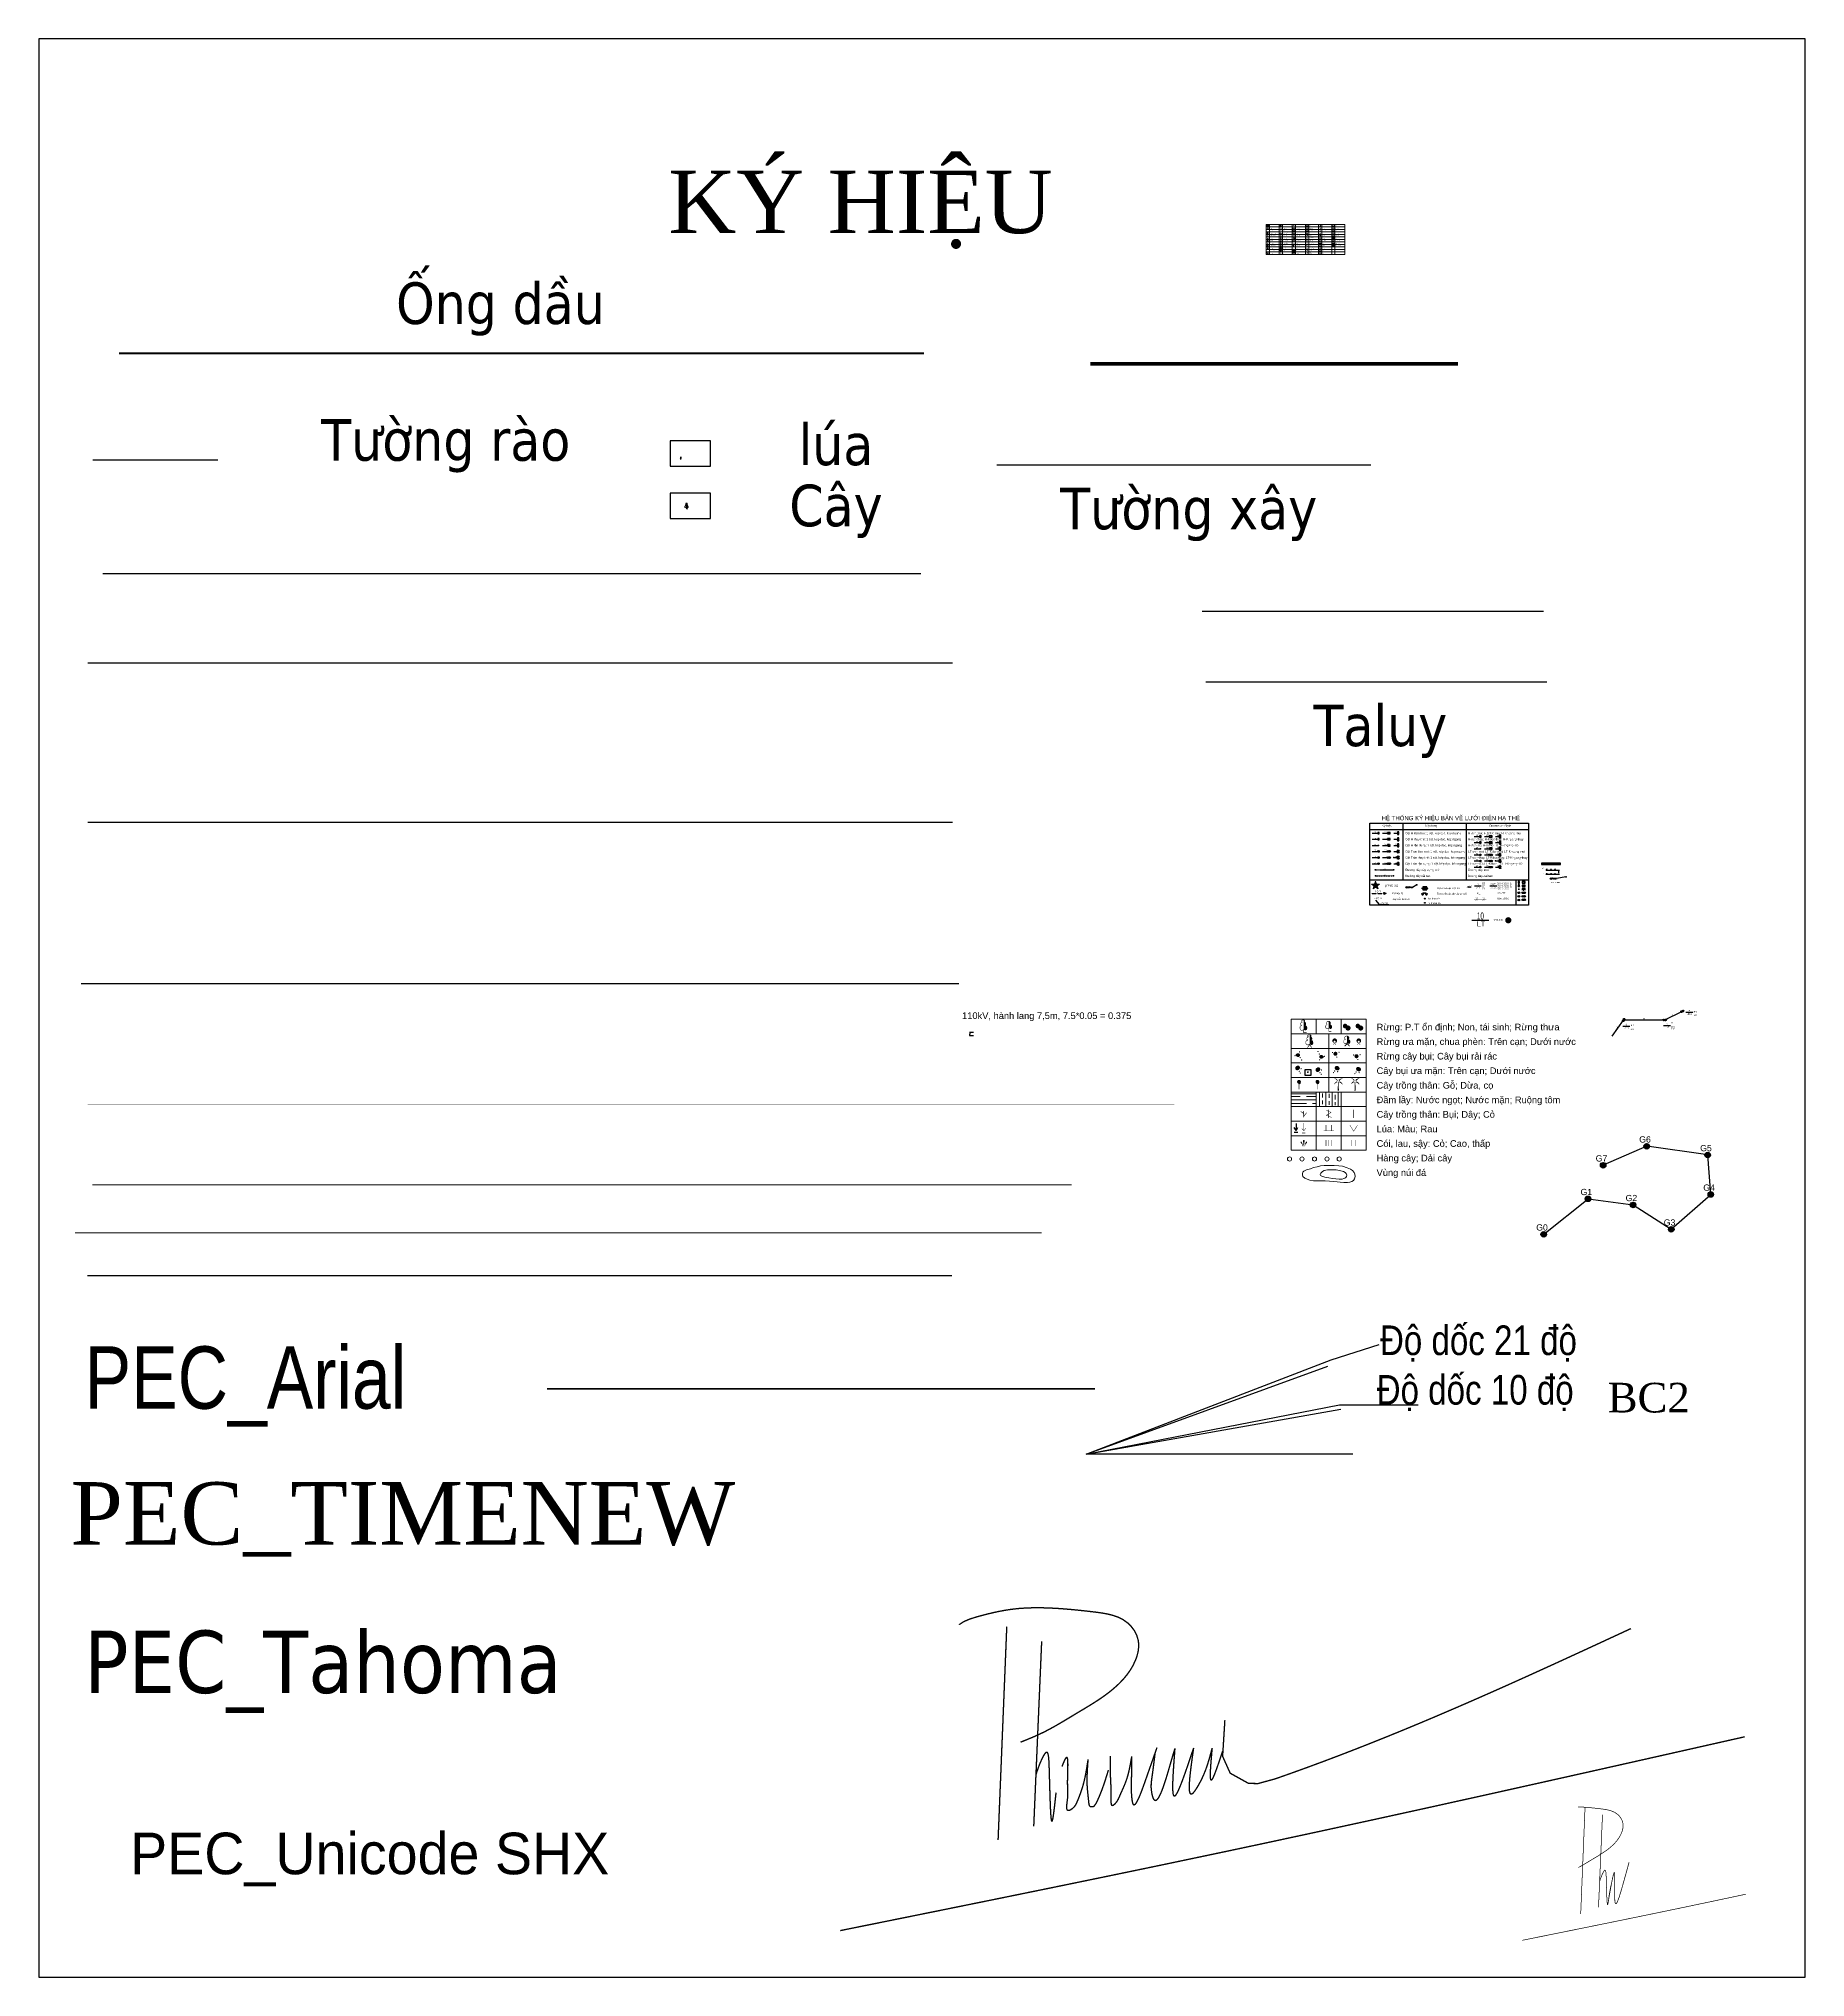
# Model space of a CAD drawing. Header units: feet. Extents: x 74374 to 92081, y 43964 to 65389.
# Drawn here: x 74374 to 78621, y 58383 to 63045 of the extents above; entities that cross this region are included whole.
import ezdxf
from ezdxf.enums import TextEntityAlignment as Align

# ---------------------------------------------------------------- set-up
doc = ezdxf.new("R2010")
doc.units = ezdxf.units.FT
doc.header["$MEASUREMENT"] = 0
doc.set_wipeout_variables(frame=1)
for name, pattern in [('ACAD_ISO02W100', [15, 12, -3]), ('ACAD_ISO10W100', [18, 12, -3, 0, -3]), ('DASHDOT2', [0.5, 0.25, -0.125, 0, -0.125]), ('DASHED', [0.75, 0.5, -0.25]), ('DASHED2', [0.375, 0.25, -0.125]), ('DOT2', [0.125, 0, -0.125]), ('PHANTOM2', [1.25, 0.625, -0.125, 0.125, -0.125, 0.125, -0.125])]:
    doc.linetypes.add(name, pattern=pattern)
for name, color, linetype, lineweight in [('Ao_ho', 4, 'Continuous', 13), ('CAPNGAM', 13, 'PHANTOM2', 13), ('Cau_cong', 16, 'Continuous', 13), ('Chan_duong', 9, 'DASHED2', 13), ('DIAVAT', 24, 'Continuous', 13), ('DiemhangIV', 16, 'Continuous', 20), ('Diencaothe', 6, 'Continuous', 13), ('Dienhathe', 11, 'Continuous', 13), ('duong nuoc sach', 190, 'ACAD_ISO10W100', 13), ('Duong_betong', 16, 'Continuous', 13), ('Duong_dat', 2, 'Continuous', 13), ('Duong_nhua', 30, 'Continuous', 13), ('Ho_ga', 5, 'Continuous', 13), ('Khung BD', 32, 'Continuous', 13), ('Le_duong', 9, 'Continuous', 13), ('Level 16', 18, 'Continuous', 0), ('Level 16 (Construction)', 18, 'Continuous', 0), ('Level 19', 7, 'Continuous', 0), ('Level 20', 7, 'Continuous', 0), ('Level 28', 18, 'Continuous', 0), ('Mepnuoc', 4, 'Continuous', 13), ('muong_xay', 4, 'FENCELINE2', 13), ('Muongdat', 4, 'Continuous', 13), ('Nuoc_sach', 5, 'Nuoc_Sach', 13), ('Ranhgioithucvat', 3, 'DOT2', 13), ('Song_suoi', 3, 'Continuous', 13), ('TDAU', 2, 'HT500 OIL', 80), ('Text', 7, 'Continuous', 5), ('Thucvat', 3, 'Continuous', 13), ('Tuong_xay', 7, 'FENCELINE2', 13), ('Tuongrao', 159, 'Tuong_Rao', 13), ('Via_he', 6, 'DOT2', 13)]:
    doc.layers.add(name, color=color, linetype=linetype, lineweight=lineweight)
for name, color, linetype in [('BD', 30, 'Continuous'), ('Border', 6, 'Continuous'), ('Cap dien', 1, 'DASHED'), ('CDien', 2, 'Continuous'), ('DUONG DAY 10KV', 1, 'Continuous'), ('DUONG DAY 35KV', 1, 'Continuous'), ('Duong DM cai', 32, 'Continuous'), ('Duong DM con', 8, 'Continuous'), ('DZ-HaApCu', 1, 'Continuous'), ('G', 7, 'Continuous'), ('Ha ap - cai tao', 1, 'DASHED2'), ('Ha ap - XD Moi', 6, 'Continuous'), ('Ha The Moi', 1, 'Continuous'), ('HoKhoan', 20, 'Continuous'), ('Khung', 7, 'Continuous'), ('KYHIEU', 3, 'Continuous'), ('kyhieu1', 244, 'Continuous'), ('Layer 11', 7, 'Continuous'), ('Lua', 3, 'Continuous'), ('NHA', 6, 'Continuous'), ('Note', 4, 'Continuous'), ('Number', 4, 'Continuous'), ('PDM', 5, 'Continuous'), ('Ranh-2D', 7, 'Continuous'), ('ranhgioi', 7, 'Continuous'), ('S_Cot', 210, 'Continuous'), ('So cto', 6, 'Continuous'), ('STT', 4, 'Continuous'), ('Taluy', 1, 'Continuous'), ('Thuc_vat', 3, 'Continuous'), ('Tuyen', 1, 'Continuous'), ('TuyenXDM', 6, 'Continuous')]:
    doc.layers.add(name, color=color, linetype=linetype)
doc.styles.add('2', font='VnArialH.TTF')
doc.styles.add('@ dien 500kv', font='arial.ttf', dxfattribs={"height": 1})
doc.styles.add('Arial', font='arial.ttf')
doc.styles.add('Arial 3', font='VnArial.TTF', dxfattribs={"height": 3})
doc.styles.add('ARIALH', font='VnArialH.TTF')
doc.styles.add('doan 1', font='VnTime.TTF', dxfattribs={"width": 0.8})
doc.styles.add('ghi chu', font='times.ttf', dxfattribs={"height": 1})
doc.styles.add('Kientruc', font='VnArial-NarrowH.TTF')
doc.styles.add('MtXpl_Calibri', font='calibrib.ttf')
doc.styles.add('Note_COT', font='VnArialH.TTF')
doc.styles.add('PEC_ARIAL', font='arial.ttf', dxfattribs={"width": 0.8})
doc.styles.add('PEC_Tahoma', font='tahoma.ttf')
doc.styles.add('PEC_TIMENEW', font='times.ttf')
doc.styles.add('PEC_UNI SHX', font='vn_uni.shx')
doc.styles.add('ROMANC', font='romanc', dxfattribs={"height": 0.5})
doc.styles.get("Standard").update_dxf_attribs({"font": 'arial.ttf'})
doc.styles.add('Style-Arial', font='arial.ttf')
doc.styles.add('Style-STANDARD', font='VnArial.TTF')
doc.styles.add('T3.5', font='VnTime.TTF', dxfattribs={"height": 3.5})
doc.styles.add('TENCOT', font='VnArialH.TTF')
doc.styles.add('TEXT500', font='calibri.ttf', dxfattribs={"height": 1})
doc.styles.add('TXT', font='VnArial.TTF', dxfattribs={"width": 0.8, "height": 1.2})
doc.linetypes.add('110', pattern='A,216.738135,-10.498234,["110kv",Kientruc,S=45.168798,R=0,X=0,Y=-20.412318],-168.397655,216.738135', length=612.372159)
doc.linetypes.add('110KV', pattern='A,5.469404,-0.621287,["110KV",Standard,S=1,R=0,X=0,Y=-0.390401],-4.310951', length=10.401642)
doc.linetypes.add('22.KV', pattern='A,4.46699,-0.747373,["22kv",Standard,S=1,R=0,X=0,Y=-0.454274],-3.60866', length=8.823023)
doc.linetypes.add('220KVLINE2', pattern='A,3,["220kV",Standard,S=0.5,R=180,X=2.5,Y=0.25],-2.5', length=5.5)
doc.linetypes.add('35KV', pattern='A,4.362776,-1.068919,["35KV",Standard,S=1,R=0,X=0,Y=-0.390401],-3.863319', length=9.295014)
doc.linetypes.add('4', pattern='A,0.0002,[1,4.shx,S=1,R=0,X=0,Y=0],-5.615009,8.769982,-5.615009', length=20.0002)
doc.linetypes.add('500KVLINE2', pattern='A,3,["500kV",Standard,S=0.5,R=180,X=2.5,Y=0.25],-2.5', length=5.5)
doc.linetypes.add('500KVV', pattern='A,57.065292,-9.321307,11.247315,-9.501799,57.065292,-5.392536,["500KV",@ dien 500kv,S=10,R=0,X=0,Y=-5.125913],-44.772767', length=194.366308)
doc.linetypes.add('cap dien 0.4kv', pattern='A,0.5,-0.25,["0.4 kv",doan 1,S=0.15,R=0,X=-0.08,Y=-0.065],-0.6', length=1.35)
doc.linetypes.add('FENCELINE2', pattern='A,0.25,-0.1,[132,ltypeshp.shx,S=0.1,R=0,X=-0.1,Y=0],-0.1,1', length=1.45)
doc.linetypes.add('HT500 OIL', pattern='A,1,-0.15,["OIL",ARIALH,S=0.1,R=0,X=-0.1,Y=-0.05],-0.15', length=1.3)
doc.linetypes.add('Nuoc_Sach', pattern='A,0.5,-0.2,["NS",Standard,S=0.1,R=0,X=-0.05,Y=-0.05],-0.25', length=0.95)
doc.linetypes.add('RAOTHEPGAI-2000', pattern='A,6,-2,["X",Standard,S=2,R=0,X=-1.2,Y=-1],-1.2', length=9.2)
doc.linetypes.add('TALUYDONPHAI', pattern='A,0,[130,ltypeshp.shx,S=0.125,R=0,X=0,Y=0.125],0.2,[130,ltypeshp.shx,S=0.25,R=0,X=0,Y=0.25],0.2,0', length=0.4)
doc.linetypes.add('TALUYDONTRAI', pattern='A,0,[130,ltypeshp.shx,S=0.125,R=0,X=0,Y=-0.125],0.2,[130,ltypeshp.shx,S=0.25,R=0,X=0,Y=-0.25],0.2,0', length=0.4)
doc.linetypes.add('Tuong_Rao', pattern='A,0.5,-0.2,["x",Standard,S=0.1,R=0,X=-0.05,Y=-0.05],-0.25', length=0.95)
doc.linetypes.add('TUONGRAO', pattern='A,0.25,-0.1,[132,ltypeshp.shx,S=0.1,R=0,X=-0.1,Y=0],-0.1,1', length=1.45)
doc.linetypes.add('TUONGXAY-1000', pattern='A,2.5,-0.25,[132,ltypeshp.shx,S=0.25,R=0,X=-0.25,Y=0.25],-0.25,2.5', length=5.5)
doc.dimstyles.new('1-2000', dxfattribs={"dimtxt": 0.18, "dimasz": 4, "dimexe": 3.6, "dimexo": 4, "dimgap": 0.09, "dimtad": 0, "dimtih": 1, "dimtoh": 1, "dimdec": 4, "dimzin": 0, "dimdsep": 46, "dimtxsty": 'Standard', "dimcen": 0.09, "dimadec": 0, "dimazin": 0, "dimtfac": 1, "dimtdec": 4, "dimtofl": 0, "dimtmove": 0, "dimatfit": 3, "dimfxl": 1, "dimtolj": 1, "dimtzin": 0, "dimarcsym": 0})
doc.dimstyles.new('Duong day-cai tao', dxfattribs={"dimtxt": 3, "dimasz": 1, "dimexe": 0.18, "dimexo": 0.0625, "dimgap": 0.09, "dimtad": 1, "dimdec": 0, "dimzin": 0, "dimdsep": 46, "dimtxsty": 'Arial 3', "dimblk": 'point', "dimcen": 0.09, "dimse1": 1, "dimse2": 1, "dimclrd": 256, "dimadec": 0, "dimazin": 0, "dimtfac": 1, "dimtdec": 0, "dimtofl": 0, "dimtmove": 0, "dimatfit": 3, "dimldrblk": 'NONE', "dimfxl": 1, "dimtolj": 1, "dimtzin": 0, "dimarcsym": 0})
doc.dimstyles.new('Duong day-moi', dxfattribs={"dimtxt": 3, "dimasz": 1, "dimexe": 0.18, "dimexo": 0.0625, "dimgap": 0.09, "dimtad": 1, "dimdec": 0, "dimzin": 0, "dimdsep": 46, "dimtxsty": 'Arial 3', "dimblk": 'Diem cot', "dimcen": 0.09, "dimse1": 1, "dimse2": 1, "dimclrd": 256, "dimadec": 0, "dimazin": 0, "dimtfac": 1, "dimtdec": 0, "dimtofl": 0, "dimtmove": 0, "dimatfit": 3, "dimldrblk": 'NONE', "dimfxl": 1, "dimtolj": 1, "dimtzin": 0, "dimlwd": 30, "dimarcsym": 0})
doc.dimstyles.new('H-Don-moi', dxfattribs={"dimtxt": 3, "dimasz": 1, "dimexe": 0.18, "dimexo": 0.0625, "dimgap": 1, "dimtad": 1, "dimdec": 0, "dimzin": 0, "dimdsep": 46, "dimtxsty": 'Arial 3', "dimblk1": 'NONE', "dimblk2": 'H-don-moi', "dimsah": 1, "dimcen": 0.09, "dimse1": 1, "dimse2": 1, "dimclrd": 256, "dimclrt": 256, "dimadec": 0, "dimazin": 0, "dimtfac": 1, "dimtdec": 0, "dimtofl": 0, "dimtmove": 0, "dimatfit": 3, "dimldrblk": 'NONE', "dimfxl": 1, "dimtolj": 1, "dimtzin": 0, "dimlwd": -1, "dimarcsym": 0})
doc.dimstyles.new('H-don-TD', dxfattribs={"dimtxt": 3, "dimasz": 1, "dimexe": 0.18, "dimexo": 0.0625, "dimgap": 1, "dimtad": 1, "dimdec": 0, "dimzin": 0, "dimdsep": 46, "dimtxsty": 'Arial 3', "dimblk1": 'NONE', "dimblk2": 'H-don-TD', "dimsah": 1, "dimcen": 0.09, "dimse1": 1, "dimse2": 1, "dimclrd": 256, "dimclrt": 256, "dimadec": 0, "dimazin": 0, "dimtfac": 1, "dimtdec": 0, "dimtofl": 0, "dimtmove": 0, "dimatfit": 3, "dimldrblk": 'NONE', "dimfxl": 1, "dimtolj": 1, "dimtzin": 0, "dimlwd": -1, "dimarcsym": 0})
doc.dimstyles.new('H-don-thay', dxfattribs={"dimtxt": 3, "dimasz": 1, "dimexe": 0.18, "dimexo": 0.0625, "dimgap": 1, "dimtad": 1, "dimdec": 0, "dimzin": 0, "dimdsep": 46, "dimtxsty": 'Arial 3', "dimblk1": 'NONE', "dimblk2": 'H-don-thay', "dimsah": 1, "dimcen": 0.09, "dimse1": 1, "dimse2": 1, "dimclrd": 256, "dimadec": 0, "dimazin": 0, "dimtfac": 1, "dimtdec": 0, "dimtofl": 0, "dimtmove": 0, "dimatfit": 3, "dimldrblk": 'NONE', "dimfxl": 1, "dimtolj": 1, "dimtzin": 0, "dimarcsym": 0})
doc.dimstyles.new('H-Kdoc -moi', dxfattribs={"dimtxt": 3, "dimasz": 1, "dimexe": 0.18, "dimexo": 0.0625, "dimgap": 1, "dimtad": 1, "dimdec": 0, "dimzin": 0, "dimdsep": 46, "dimtxsty": 'Arial 3', "dimblk1": 'NONE', "dimblk2": 'H-Kdoc-moi', "dimsah": 1, "dimcen": 0.09, "dimse1": 1, "dimse2": 1, "dimclrd": 256, "dimadec": 0, "dimazin": 0, "dimtfac": 1, "dimtdec": 0, "dimtofl": 0, "dimtmove": 0, "dimatfit": 3, "dimldrblk": 'NONE', "dimfxl": 1, "dimtolj": 1, "dimtzin": 0, "dimarcsym": 0})
doc.dimstyles.new('H-Kdoc -TD', dxfattribs={"dimtxt": 3, "dimasz": 1, "dimexe": 0.18, "dimexo": 0.0625, "dimgap": 1, "dimtad": 1, "dimdec": 0, "dimzin": 0, "dimdsep": 46, "dimtxsty": 'Arial 3', "dimblk1": 'NONE', "dimblk2": 'H-Kdoc-TD', "dimsah": 1, "dimcen": 0.09, "dimse1": 1, "dimse2": 1, "dimclrd": 256, "dimadec": 0, "dimazin": 0, "dimtfac": 1, "dimtdec": 0, "dimtofl": 0, "dimtmove": 0, "dimatfit": 3, "dimldrblk": 'NONE', "dimfxl": 1, "dimtolj": 1, "dimtzin": 0, "dimarcsym": 0})
doc.dimstyles.new('H-Kdoc -thay', dxfattribs={"dimtxt": 3, "dimasz": 1, "dimexe": 0.18, "dimexo": 0.0625, "dimgap": 1, "dimtad": 1, "dimdec": 0, "dimzin": 0, "dimdsep": 46, "dimtxsty": 'Arial 3', "dimblk1": 'NONE', "dimblk2": 'H-Kdoc-thay', "dimsah": 1, "dimcen": 0.09, "dimse1": 1, "dimse2": 1, "dimclrd": 256, "dimadec": 0, "dimazin": 0, "dimtfac": 1, "dimtdec": 0, "dimtofl": 0, "dimtmove": 0, "dimatfit": 3, "dimldrblk": 'NONE', "dimfxl": 1, "dimtolj": 1, "dimtzin": 0, "dimarcsym": 0})
doc.dimstyles.new('H-Kngang -moi', dxfattribs={"dimtxt": 3, "dimasz": 1, "dimexe": 0.18, "dimexo": 0.0625, "dimgap": 1, "dimtad": 1, "dimdec": 0, "dimzin": 0, "dimdsep": 46, "dimtxsty": 'Arial 3', "dimblk1": 'NONE', "dimblk2": 'H-Kngang-moi', "dimsah": 1, "dimcen": 0.09, "dimse1": 1, "dimse2": 1, "dimclrd": 256, "dimadec": 0, "dimazin": 0, "dimtfac": 1, "dimtdec": 0, "dimtofl": 0, "dimtmove": 0, "dimatfit": 3, "dimldrblk": 'NONE', "dimfxl": 1, "dimtolj": 1, "dimtzin": 0, "dimarcsym": 0})
doc.dimstyles.new('H-Kngang -TD', dxfattribs={"dimtxt": 3, "dimasz": 1, "dimexe": 0.18, "dimexo": 0.0625, "dimgap": 1, "dimtad": 1, "dimdec": 0, "dimzin": 0, "dimdsep": 46, "dimtxsty": 'Arial 3', "dimblk1": 'NONE', "dimblk2": 'H-Kngang-TD', "dimsah": 1, "dimcen": 0.09, "dimse1": 1, "dimse2": 1, "dimclrd": 256, "dimadec": 0, "dimazin": 0, "dimtfac": 1, "dimtdec": 0, "dimtofl": 0, "dimtmove": 0, "dimatfit": 3, "dimldrblk": 'NONE', "dimfxl": 1, "dimtolj": 1, "dimtzin": 0, "dimarcsym": 0})
doc.dimstyles.new('H-Kngang -thay', dxfattribs={"dimtxt": 3, "dimasz": 1, "dimexe": 0.18, "dimexo": 0.0625, "dimgap": 1, "dimtad": 1, "dimdec": 0, "dimzin": 0, "dimdsep": 46, "dimtxsty": 'Arial 3', "dimblk1": 'NONE', "dimblk2": 'H-Kngang-thay', "dimsah": 1, "dimcen": 0.09, "dimse1": 1, "dimse2": 1, "dimclrd": 256, "dimadec": 0, "dimazin": 0, "dimtfac": 1, "dimtdec": 0, "dimtofl": 0, "dimtmove": 0, "dimatfit": 3, "dimldrblk": 'NONE', "dimfxl": 1, "dimtolj": 1, "dimtzin": 0, "dimarcsym": 0})
doc.dimstyles.new('ISO-25', dxfattribs={"dimtxt": 2.5, "dimasz": 2.5, "dimexe": 1.25, "dimexo": 0.625, "dimtad": 1, "dimtxsty": 'Standard', "dimcen": 2.5, "dimadec": 0, "dimazin": 0, "dimtfac": 1, "dimtmove": 0, "dimatfit": 3, "dimfxl": 1, "dimarcsym": 0})
doc.dimstyles.new('LT-Don-moi', dxfattribs={"dimtxt": 3, "dimasz": 1, "dimexe": 0.18, "dimexo": 0.0625, "dimgap": 1, "dimtad": 1, "dimdec": 0, "dimzin": 0, "dimdsep": 46, "dimtxsty": 'Arial 3', "dimblk1": 'NONE', "dimblk2": 'LT-don-moi', "dimsah": 1, "dimcen": 0.09, "dimse1": 1, "dimse2": 1, "dimclrd": 256, "dimadec": 0, "dimazin": 0, "dimtfac": 1, "dimtdec": 0, "dimtofl": 0, "dimtmove": 0, "dimatfit": 3, "dimldrblk": 'NONE', "dimfxl": 1, "dimtolj": 1, "dimtzin": 0, "dimarcsym": 0})
doc.dimstyles.new('LT-don-TD', dxfattribs={"dimtxt": 3, "dimasz": 1, "dimexe": 0.18, "dimexo": 0.0625, "dimgap": 1, "dimtad": 1, "dimdec": 0, "dimzin": 0, "dimdsep": 46, "dimtxsty": 'Arial 3', "dimblk1": 'NONE', "dimblk2": 'LT-don-TD', "dimsah": 1, "dimcen": 0.09, "dimse1": 1, "dimse2": 1, "dimclrd": 256, "dimadec": 0, "dimazin": 0, "dimtfac": 1, "dimtdec": 0, "dimtofl": 0, "dimtmove": 0, "dimatfit": 3, "dimldrblk": 'NONE', "dimfxl": 1, "dimtolj": 1, "dimtzin": 0, "dimlwd": -1, "dimarcsym": 0})
doc.dimstyles.new('LT-Don-thay', dxfattribs={"dimtxt": 3, "dimasz": 1, "dimexe": 0.18, "dimexo": 0.0625, "dimgap": 1, "dimtad": 1, "dimdec": 0, "dimzin": 0, "dimdsep": 46, "dimtxsty": 'Arial 3', "dimblk1": 'NONE', "dimblk2": 'LT-don-thay', "dimsah": 1, "dimcen": 0.09, "dimse1": 1, "dimse2": 1, "dimclrd": 256, "dimadec": 0, "dimazin": 0, "dimtfac": 1, "dimtdec": 0, "dimtofl": 0, "dimtmove": 0, "dimatfit": 3, "dimldrblk": 'NONE', "dimfxl": 1, "dimtolj": 1, "dimtzin": 0, "dimarcsym": 0})
doc.dimstyles.new('LT-Kdoc-moi', dxfattribs={"dimtxt": 3, "dimasz": 1, "dimexe": 0.18, "dimexo": 0.0625, "dimgap": 1, "dimtad": 1, "dimdec": 0, "dimzin": 0, "dimdsep": 46, "dimtxsty": 'Arial 3', "dimblk1": 'NONE', "dimblk2": 'LT-Kdoc-moi', "dimsah": 1, "dimcen": 0.09, "dimse1": 1, "dimse2": 1, "dimclrd": 256, "dimadec": 0, "dimazin": 0, "dimtfac": 1, "dimtdec": 0, "dimtofl": 0, "dimtmove": 0, "dimatfit": 3, "dimldrblk": 'NONE', "dimfxl": 1, "dimtolj": 1, "dimtzin": 0, "dimarcsym": 0})
doc.dimstyles.new('LT-Kdoc-TD', dxfattribs={"dimtxt": 3, "dimasz": 1, "dimexe": 0.18, "dimexo": 0.0625, "dimgap": 1, "dimtad": 1, "dimdec": 0, "dimzin": 0, "dimdsep": 46, "dimtxsty": 'Arial 3', "dimblk1": 'NONE', "dimblk2": 'LT-Kdoc-TD', "dimsah": 1, "dimcen": 0.09, "dimse1": 1, "dimse2": 1, "dimclrd": 256, "dimclrt": 256, "dimadec": 0, "dimazin": 0, "dimtfac": 1, "dimtdec": 0, "dimtofl": 0, "dimtmove": 0, "dimatfit": 3, "dimldrblk": 'NONE', "dimfxl": 1, "dimtolj": 1, "dimtzin": 0, "dimlwd": -1, "dimarcsym": 0})
doc.dimstyles.new('LT-Kdoc-thay', dxfattribs={"dimtxt": 3, "dimasz": 1, "dimexe": 0.18, "dimexo": 0.0625, "dimgap": 1, "dimtad": 1, "dimdec": 0, "dimzin": 0, "dimdsep": 46, "dimtxsty": 'Arial 3', "dimblk1": 'NONE', "dimblk2": 'LT-Kdoc-thay', "dimsah": 1, "dimcen": 0.09, "dimse1": 1, "dimse2": 1, "dimclrd": 256, "dimadec": 0, "dimazin": 0, "dimtfac": 1, "dimtdec": 0, "dimtofl": 0, "dimtmove": 0, "dimatfit": 3, "dimldrblk": 'NONE', "dimfxl": 1, "dimtolj": 1, "dimtzin": 0, "dimarcsym": 0})
doc.dimstyles.new('LT-Kngang-moi', dxfattribs={"dimtxt": 3, "dimasz": 1, "dimexe": 0.18, "dimexo": 0.0625, "dimgap": 1, "dimtad": 1, "dimdec": 0, "dimzin": 0, "dimdsep": 46, "dimtxsty": 'Arial 3', "dimblk1": 'NONE', "dimblk2": 'LT-Kngang-moi', "dimsah": 1, "dimcen": 0.09, "dimse1": 1, "dimse2": 1, "dimclrd": 256, "dimadec": 0, "dimazin": 0, "dimtfac": 1, "dimtdec": 0, "dimtofl": 0, "dimtmove": 0, "dimatfit": 3, "dimldrblk": 'NONE', "dimfxl": 1, "dimtolj": 1, "dimtzin": 0, "dimarcsym": 0})
doc.dimstyles.new('LT-Kngang-TD', dxfattribs={"dimtxt": 3, "dimasz": 1, "dimexe": 0.18, "dimexo": 0.0625, "dimgap": 1, "dimtad": 1, "dimdec": 0, "dimzin": 0, "dimdsep": 46, "dimtxsty": 'Arial 3', "dimblk1": 'NONE', "dimblk2": 'LT-Kngang-TD', "dimsah": 1, "dimcen": 0.09, "dimse1": 1, "dimse2": 1, "dimclrd": 256, "dimadec": 0, "dimazin": 0, "dimtfac": 1, "dimtdec": 0, "dimtofl": 0, "dimtmove": 0, "dimatfit": 3, "dimldrblk": 'NONE', "dimfxl": 1, "dimtolj": 1, "dimtzin": 0, "dimarcsym": 0})
doc.dimstyles.new('LT-Kngang-thay', dxfattribs={"dimtxt": 3, "dimasz": 1, "dimexe": 0.18, "dimexo": 0.0625, "dimgap": 1, "dimtad": 1, "dimdec": 0, "dimzin": 0, "dimdsep": 46, "dimtxsty": 'Arial 3', "dimblk1": 'point', "dimblk2": 'LT-Kngang-thay', "dimsah": 1, "dimcen": 0.09, "dimse1": 1, "dimse2": 1, "dimclrd": 256, "dimadec": 0, "dimazin": 0, "dimtfac": 1, "dimtdec": 0, "dimtofl": 0, "dimtmove": 0, "dimatfit": 3, "dimldrblk": 'NONE', "dimfxl": 1, "dimtolj": 1, "dimtzin": 0, "dimarcsym": 0})
doc.dimstyles.get("Standard").update_dxf_attribs({"dimtxt": 0.18, "dimasz": 0.18, "dimexe": 0.18, "dimexo": 0.0625, "dimgap": 0.09, "dimtad": 0, "dimtih": 1, "dimtoh": 1, "dimdec": 4, "dimzin": 0, "dimdsep": 46, "dimtxsty": 'Standard', "dimcen": 0.09, "dimadec": 0, "dimazin": 0, "dimtfac": 1, "dimtdec": 4, "dimtofl": 0, "dimtmove": 0, "dimatfit": 3, "dimfxl": 1, "dimtolj": 1, "dimtzin": 0, "dimarcsym": 0})
pattern_1 = [(45, (91.23126, 9.123793), (-0.0088388348, 0.0088388348), []), (45, (91.240099, 9.123793), (-0.0088388348, 0.0088388348), [0.015625, -0.003125, 0, -0.003125])]

# ---------------------------------------------------------------- blocks, each defined once
blk = doc.blocks.new('lua')
at = {"layer": 'kyhieu1', "color": 3, "linetype": 'Continuous', "lineweight": 40}
for p, q in [((-1.1, 1.3), (0, 0)), ((0, 0), (0, 4)), ((0, 0), (1.1, 1.3)), ((-1, -1), (1, -1))]:
    blk.add_line(p, q, dxfattribs=at)
blk = doc.blocks.new('cay')
at = {"linetype": 'Continuous'}
h = blk.add_hatch(color=3, dxfattribs=at)
edge = h.paths.add_edge_path()
edge.add_ellipse((0.02, 0.67), major_axis=(0.072, 0.136), ratio=0.956243, start_angle=232.685, end_angle=385.7521)
edge.add_ellipse((0.01, 0.91), major_axis=(-0.0703, 0.0612), ratio=0.920646, start_angle=131.4996, end_angle=135.8311, ccw=False)
edge.add_ellipse((0.02, 0.67), major_axis=(0.072, 0.136), ratio=0.956243, start_angle=385.7521, end_angle=388.3661, ccw=False)
edge.add_ellipse((0.01, 0.91), major_axis=(-0.0703, 0.0612), ratio=0.920646, start_angle=135.8311, end_angle=318.2303)
edge.add_line((0, 1), (0, 0.19))
edge.add_ellipse((0.1, 0.35), major_axis=(0.172, 0.072), ratio=0.998392, start_angle=215.6644, end_angle=433.2914)
at = {"color": 3, "linetype": 'Continuous', "lineweight": 13}
for p, q in [((0, 0), (0, 1)), ((0, 0.09), (0, 0)), ((0, 0), (0.2, 0))]:
    blk.add_line(p, q, dxfattribs=at)
at = {"color": 3, "linetype": 'Continuous', "lineweight": 13, "extrusion": (0, 0, -1)}
for centre, major_axis, ratio, start_param, end_param in [((-0.1, 0.35), (-0.172, 0.072), 0.998392, 3.764053, 7.562361), ((-0.02, 0.67), (-0.072, 0.136), 0.956243, 4.061119, 6.778267), ((-0.01, 0.91), (0.0703, 0.0612), 0.920646, 2.295101, 5.554167)]:
    blk.add_ellipse(centre, major_axis=major_axis, ratio=ratio, start_param=start_param, end_param=end_param, dxfattribs=at)
at = {"color": 3, "linetype": 'Continuous', "lineweight": 13}
for centre, major_axis, ratio, start_param, end_param in [((0.01, 0.91), (-0.0703, 0.0612), 0.920646, 2.295101, 5.554167), ((0.1, 0.35), (0.172, 0.072), 0.998392, 3.764053, 7.562361), ((0.02, 0.67), (0.072, 0.136), 0.956243, 4.061119, 6.778267)]:
    blk.add_ellipse(centre, major_axis=major_axis, ratio=ratio, start_param=start_param, end_param=end_param, dxfattribs=at)
blk = doc.blocks.new('HK-FS')
at = {"layer": 'HoKhoan'}
h = blk.add_hatch(color=256, dxfattribs=at)
h.dxf.hatch_style = 1
h.paths.add_polyline_path([(1, 0, 0.218651), (0.7, 0.8), (0, 0), (0.6, -0.9, 0.247199)])
h.paths.add_polyline_path([(0, 0), (-0.6, 0.9, 0.247199), (-1, 0, 0.218651), (-0.7, -0.8)])
for points in [[(0.7, 0.8), (-0.7, -0.8)], [(0.6, -0.9), (-0.6, 0.9)]]:
    blk.add_lwpolyline(points, dxfattribs=at)
at = {"layer": 'HoKhoan', "linetype": 'Continuous'}
blk.add_circle((0, 0), 1.04, dxfattribs=at)
blk = doc.blocks.new('HK_DS')
at = {"layer": 'HoKhoan'}
h = blk.add_hatch(color=6, dxfattribs=at)
h.dxf.hatch_style = 1
h.paths.add_polyline_path([(1, 0, 0.218651), (0.7, 0.8), (0, 0), (0.6, -0.9, 0.247199)])
h.paths.add_polyline_path([(0, 0), (-0.6, 0.9, 0.247199), (-1, 0, 0.218651), (-0.7, -0.8)])
at = {"layer": 'HoKhoan', "color": 6}
for points in [[(0.7, 0.8), (-0.7, -0.8)], [(0.6, -0.9), (-0.6, 0.9)]]:
    blk.add_lwpolyline(points, dxfattribs=at)
at = {"layer": 'HoKhoan', "color": 6, "linetype": 'Continuous'}
blk.add_circle((0, 0), 1.04, dxfattribs=at)
blk = doc.blocks.new('COCA.C')
at = {"layer": 'Level 19', "color": 80, "linetype": 'Continuous', "lineweight": 0}
for points in [[(-6, 14.1), (-6, 0.1), (-7, 14.1), (-7, 0.1)], [(0.5, 14.1), (0.5, 0.1), (-0.5, 14.1), (-0.5, 0.1)], [(7, 14.1), (7, 0.1), (6, 14.1), (6, 0.1)]]:
    blk.add_solid(points, dxfattribs=at)
blk = doc.blocks.new('COI.C')
at = {"layer": 'Level 19', "linetype": 'Continuous', "lineweight": 0}
for points in [[(-2.2, 0), (-3.2, 0), (-3.3, 1.4), (-3.6, 2.8), (-4.4, 4.4), (-5.9, 6.1), (-7.2, 7.4), (-7.6, 7.8), (-8.1, 9.1), (-7.6, 10.5), (-6.6, 11.1), (-5.5, 10.5), (-5.2, 10), (-4.3, 8.2), (-3.7, 6.8), (-3.1, 5.2), (-2.8, 4), (-2.5, 2.8), (-2.3, 1.1)], [(-0.5, 0), (-0.8, 2.8), (-1.3, 6.5), (-1.6, 9.1), (-1.9, 10.6), (-2.1, 12.7), (-2, 13.6), (-1.5, 14.4), (-0.9, 15), (-0.1, 15.2), (0.6, 15), (1.2, 14.5), (1.7, 13.7), (1.8, 12.7), (1.5, 10.5), (1.3, 9), (1, 6.5), (0.7, 2.8), (0.5, 0)]]:
    blk.add_hatch(color=80, dxfattribs=at).paths.add_polyline_path(points)
at = {"layer": 'Level 19', "linetype": 'Continuous', "lineweight": 0, "extrusion": (0, 0, -1)}
blk.add_hatch(color=80, dxfattribs=at).paths.add_polyline_path([(-2, 0), (-2.9, 0), (-3.1, 1.4), (-3.4, 2.8), (-4.1, 4.4), (-5.7, 6.1), (-7, 7.4), (-7.4, 7.8), (-7.8, 9.1), (-7.4, 10.5), (-6.4, 11.1), (-5.3, 10.5), (-5, 10), (-4, 8.2), (-3.5, 6.8), (-2.9, 5.2), (-2.6, 4), (-2.3, 2.8), (-2.1, 1.1)])
blk = doc.blocks.new('COTH.C')
at = {"layer": 'Level 19', "color": 80, "linetype": 'Continuous', "lineweight": 0, "extrusion": (0, 0, -1)}
for points in [[(0, 14), (0, 0), (-1, 14), (-1, 0)], [(-9, 14), (-9, 0), (-10, 14), (-10, 0)]]:
    blk.add_solid(points, dxfattribs=at)
blk = doc.blocks.new('LUA2.C')
at = {"layer": 'Level 19', "linetype": 'Continuous', "lineweight": 0, "extrusion": (0, 0, -1)}
blk.add_hatch(color=80, dxfattribs=at).paths.add_polyline_path([(0, 5), (-5.7, 11.8), (-5, 12.5), (0, 6.4), (5, 12.5), (5.7, 11.8)])
at = {"layer": 'Level 19', "color": 80, "linetype": 'Continuous', "lineweight": 0}
blk.add_solid([(-4, 0), (4, 0), (-4, 1), (4, 1)], dxfattribs=at)
at = {"layer": 'Level 19', "color": 80, "linetype": 'Continuous', "lineweight": 0, "extrusion": (0, 0, -1)}
blk.add_solid([(0.5, 6.4), (-0.5, 6.4), (0.5, 24.4), (-0.5, 24.4)], dxfattribs=at)
blk = doc.blocks.new('MAU.C')
at = {"layer": 'Level 19', "linetype": 'Continuous', "lineweight": 0}
blk.add_hatch(color=80, dxfattribs=at).paths.add_polyline_path([(-12.2, 0), (-12.2, 1.5), (-7.8, 1.5), (-7.8, 14.8), (-6.3, 14.8), (-6.3, 1.5), (5.6, 1.5), (5.6, 14.8), (7.1, 14.8), (7.1, 1.5), (12.2, 1.5), (12.2, 0)])
blk = doc.blocks.new('RAU.C')
at = {"layer": 'Level 19', "linetype": 'Continuous', "lineweight": 0}
blk.add_hatch(color=80, dxfattribs=at).paths.add_polyline_path([(-0.1, 0.1), (-9.5, 14.7), (-8.7, 15.3), (-0.1, 1.9), (8.5, 15.3), (9.3, 14.7)])
blk = doc.blocks.new('TRB.C')
at = {"layer": 'Level 19', "color": 80, "linetype": 'Continuous', "lineweight": 0}
for points in [[(0.4, 9.5), (-6.8, 14.8), (-0.5, 8.3), (-7.3, 13.3)], [(0.7, 0), (0.7, 15), (-0.7, 0), (-0.7, 15)], [(7.3, 10.5), (6.4, 11.5), (0.4, 1.5), (-0.4, 3)]]:
    blk.add_solid(points, dxfattribs=at)
blk = doc.blocks.new('TRCO.C')
at = {"layer": 'Level 19', "color": 80, "linetype": 'Continuous', "lineweight": 0, "extrusion": (0, 0, -1)}
blk.add_solid([(0.5, 0), (-0.5, 0), (0.5, 20), (-0.5, 20)], dxfattribs=at)
blk = doc.blocks.new('TRDAYC')
at = {"layer": 'Level 19', "linetype": 'Continuous', "lineweight": 0, "extrusion": (0, 0, -1)}
blk.add_hatch(color=80, dxfattribs=at).paths.add_polyline_path([(-7, 1.1), (-7.4, 2), (4.5, 7.1), (-7, 13.8), (6.3, 19.6), (6.7, 18.7), (-4.8, 13.7), (6.8, 7)])
at = {"layer": 'Level 19', "color": 80, "linetype": 'Continuous', "lineweight": 0, "extrusion": (0, 0, -1)}
blk.add_solid([(0.5, 0), (0.5, 20.3), (-0.5, 0), (-0.5, 20.3)], dxfattribs=at)
blk = doc.blocks.new('RMNO.C')
at = {"layer": 'Level 19', "linetype": 'Continuous', "lineweight": 0}
blk.add_hatch(color=80, dxfattribs=at).paths.add_polyline_path([(0, 5.4, -102.378307), (0.1, 5.4), (0.1, 5.4), (0.3, 4.6), (0.3, 4.6, 75.410674), (0, 4.6), (0, 5.4)], is_closed=False)
blk.add_hatch(color=80, dxfattribs=at).paths.add_polyline_path([(-2.9, 0), (-3.5, 0.4), (-0.2, 5.4), (0.2, 5.4), (3.5, 0.4), (2.9, 0), (0, 4.3)])
blk = doc.blocks.new('RCB.C')
at = {"layer": 'Level 19', "linetype": 'Continuous', "lineweight": 0}
h = blk.add_hatch(color=80, dxfattribs=at)
edge = h.paths.add_edge_path()
edge.add_arc((-8.2, 0.9), 1.5, 0, 360)
at = {"layer": 'Level 19', "linetype": 'Continuous', "lineweight": 0, "extrusion": (0, 0, -1)}
blk.add_hatch(color=80, dxfattribs=at).paths.add_polyline_path([(3.3, -2.8, 65.629115), (3.1, -3), (3.1, -3), (3.3, -2.8), (2.6, -2), (2.6, -2, 139.389738), (2.6, -2.1), (2.6, -2.1), (2.6, -2)])
at = {"layer": 'Level 19', "linetype": 'Continuous', "lineweight": 0}
h = blk.add_hatch(color=80, dxfattribs=at)
edge = h.paths.add_edge_path()
edge.add_arc((4.1, 7.1), 1.5, 0, 360)
h = blk.add_hatch(color=80, dxfattribs=at)
edge = h.paths.add_edge_path()
edge.add_arc((8.3, 12.6), 1.5, 0, 360)
h = blk.add_hatch(color=80, dxfattribs=at)
edge = h.paths.add_edge_path()
edge.add_arc((4.2, -6.1), 1.5, 0, 360)
blk = doc.blocks.new('RCB.C_1')
at = {"layer": 'Level 19', "linetype": 'Continuous', "lineweight": 0}
h = blk.add_hatch(color=80, dxfattribs=at)
edge = h.paths.add_edge_path()
edge.add_arc((-8.2, 0.9), 1.5, 0, 360)
at = {"layer": 'Level 19', "linetype": 'Continuous', "lineweight": 0, "extrusion": (0, 0, -1)}
blk.add_hatch(color=80, dxfattribs=at).paths.add_polyline_path([(3.3, -2.8, 65.629115), (3.1, -3), (3.1, -3), (3.3, -2.8), (2.6, -2), (2.6, -2, 139.389738), (2.6, -2.1), (2.6, -2)])
at = {"layer": 'Level 19', "linetype": 'Continuous', "lineweight": 0}
h = blk.add_hatch(color=80, dxfattribs=at)
edge = h.paths.add_edge_path()
edge.add_arc((4.1, 7.1), 1.5, 0, 360)
h = blk.add_hatch(color=80, dxfattribs=at)
edge = h.paths.add_edge_path()
edge.add_arc((8.3, 12.6), 1.5, 0, 360)
h = blk.add_hatch(color=80, dxfattribs=at)
edge = h.paths.add_edge_path()
edge.add_arc((4.2, -6.1), 1.5, 0, 360)
blk = doc.blocks.new('RBRR.C')
at = {"layer": 'Level 19', "linetype": 'Continuous', "lineweight": 0}
h = blk.add_hatch(color=80, dxfattribs=at)
edge = h.paths.add_edge_path()
edge.add_arc((-7.9, 3.7), 1.5, 0, 360)
at = {"layer": 'Level 19', "linetype": 'Continuous', "lineweight": 0, "extrusion": (0, 0, -1)}
blk.add_hatch(color=80, dxfattribs=at).paths.add_polyline_path([(1.1, -4.2, 65.629115), (0.8, -4.2), (0.8, -4.2), (1.1, -4.2), (0.8, -3.2), (0.8, -3.2, 139.389738), (0.7, -3.2), (0.7, -3.2), (0.8, -3.2)])
at = {"layer": 'Level 19', "linetype": 'Continuous', "lineweight": 0}
h = blk.add_hatch(color=80, dxfattribs=at)
edge = h.paths.add_edge_path()
edge.add_arc((7.6, 4.5), 1.5, 0, 360)
h = blk.add_hatch(color=80, dxfattribs=at)
edge = h.paths.add_edge_path()
edge.add_arc((2.3, -7.2), 1.5, 0, 360)
blk = doc.blocks.new('RBM.C')
at = {"layer": 'Level 19', "linetype": 'Continuous', "lineweight": 0, "extrusion": (0, 0, -1)}
blk.add_hatch(color=80, dxfattribs=at).paths.add_polyline_path([(1.3, -4.5, 65.629115), (1, -4.6), (1, -4.6), (1.3, -4.5), (1.1, -3.5), (1.1, -3.5, 139.389738), (1, -3.6), (1, -3.6), (1.1, -3.5)])
at = {"layer": 'Level 19', "linetype": 'Continuous', "lineweight": 0}
h = blk.add_hatch(color=80, dxfattribs=at)
edge = h.paths.add_edge_path()
edge.add_arc((-4.1, -12.6), 1.5, 0, 360)
h = blk.add_hatch(color=80, dxfattribs=at)
edge = h.paths.add_edge_path()
edge.add_arc((-2.4, -8.1), 1.5, 0, 360)
h = blk.add_hatch(color=80, dxfattribs=at)
edge = h.paths.add_edge_path()
edge.add_arc((5.1, -7.5), 1.5, 0, 360)
blk = doc.blocks.new('RBM.C_1')
at = {"layer": 'Level 19', "linetype": 'Continuous', "lineweight": 0, "extrusion": (0, 0, -1)}
blk.add_hatch(color=80, dxfattribs=at).paths.add_polyline_path([(1.3, -4.5, 65.629115), (1, -4.6), (1, -4.6), (1.3, -4.5), (1.1, -3.5), (1.1, -3.5, 139.389738), (1, -3.6), (1, -3.6), (1.1, -3.5), (1.3, -4.5)], is_closed=False)
at = {"layer": 'Level 19', "linetype": 'Continuous', "lineweight": 0}
h = blk.add_hatch(color=80, dxfattribs=at)
edge = h.paths.add_edge_path()
edge.add_arc((-4.1, -12.6), 1.5, 0, 360)
h = blk.add_hatch(color=80, dxfattribs=at)
edge = h.paths.add_edge_path()
edge.add_arc((-2.4, -8.1), 1.5, 0, 360)
h = blk.add_hatch(color=80, dxfattribs=at)
edge = h.paths.add_edge_path()
edge.add_arc((5.1, -7.5), 1.5, 0, 360)
blk = doc.blocks.new('TRGA.C')
at = {"layer": 'Level 19', "linetype": 'Continuous', "lineweight": 0, "extrusion": (0, 0, -1)}
blk.add_hatch(color=80, dxfattribs=at).paths.add_polyline_path([(3.3, 15.1, 65.629115), (3.1, 14.9), (3.1, 14.9), (3.3, 15.1), (2.6, 15.9), (2.6, 15.9, 139.389738), (2.6, 15.8), (2.6, 15.8), (2.6, 15.9), (3.3, 15.1)], is_closed=False)
at = {"layer": 'Level 19', "color": 80, "linetype": 'Continuous', "lineweight": 0, "extrusion": (0, 0, -1)}
blk.add_solid([(0.5, 13.8), (0.5, -0.2), (-0.5, 13.8), (-0.5, -0.2)], dxfattribs=at)
blk = doc.blocks.new('RBM.C_2')
at = {"layer": 'Level 19', "linetype": 'Continuous', "lineweight": 0, "extrusion": (0, 0, -1)}
blk.add_hatch(color=80, dxfattribs=at).paths.add_polyline_path([(1.3, -4.5, 65.629115), (1, -4.6), (1, -4.6), (1.3, -4.5), (1.1, -3.5), (1.1, -3.5, 139.389738), (1, -3.6), (1, -3.6), (1.1, -3.5), (1.3, -4.5)], is_closed=False)
at = {"layer": 'Level 19', "linetype": 'Continuous', "lineweight": 0}
h = blk.add_hatch(color=80, dxfattribs=at)
edge = h.paths.add_edge_path()
edge.add_arc((-4.1, -12.6), 1.5, 0, 360)
h = blk.add_hatch(color=80, dxfattribs=at)
edge = h.paths.add_edge_path()
edge.add_arc((-2.4, -8.1), 1.5, 0, 360)
h = blk.add_hatch(color=80, dxfattribs=at)
edge = h.paths.add_edge_path()
edge.add_arc((5.1, -7.5), 1.5, 0, 360)
blk = doc.blocks.new('TRDA.C')
at = {"layer": 'Level 19', "linetype": 'Continuous', "lineweight": 0}
for points in [[(-1.3, 23.5), (-2.7, 25.9), (-4.2, 27.5), (-5.2, 28.2), (-8.2, 29.6), (-8.2, 30.2), (-5.5, 29.7), (-3.8, 28.9), (-2, 27.7), (0.2, 25.3)], [(-7.6, 15.7), (-8.2, 15.8), (-7.4, 17.4), (-6, 19.8), (-4, 21.4), (-1.7, 22.7), (-0.6, 20.3), (-2.3, 19.9), (-4.4, 18.7), (-5.8, 17.7)], [(0, 0), (0, 0), (0, 0), (0.8, 22), (0.8, 22), (2.1, 22), (2.1, 22), (3, 0), (3, 0), (3, 0), (3, 0), (0, 0)], [(4.7, 23.5), (1.9, 25.5), (4.6, 27.7), (6.7, 28.9), (11.9, 30.2), (12, 29.5), (9.4, 28.4), (7.5, 27.2), (5.8, 25.4)], [(10.7, 15.4), (9, 17.3), (7.4, 18.5), (5.8, 19.4), (3.6, 20), (4.4, 22.7), (7.3, 21.2), (9.4, 19.7), (10.9, 17.7), (12, 15.7)]]:
    blk.add_hatch(color=80, dxfattribs=at).paths.add_polyline_path(points)
blk = doc.blocks.new('RMAN1')
at = {"layer": 'Level 19', "linetype": 'Continuous', "lineweight": 0}
for points in [[(-3.7, 6.2), (-5.5, 6.5), (-7.4, 7.5), (-8.6, 8.8), (-9.2, 10.1), (-9.5, 11.6), (-9.7, 13.2), (-9.5, 14.7), (-9, 16.3), (-8, 17.6), (-6.6, 18.2), (-5.5, 18.6), (-5.8, 18.9), (-6.4, 19.6), (-7, 20.5), (-7.3, 21.6), (-7.3, 23.1), (-6.7, 24.6), (-5.5, 26.1), (-4.7, 26.6), (-4.3, 26.7), (-4.9, 27.5), (-5.5, 28.5), (-5.3, 29.9), (-4.8, 30.6), (-4, 31.3), (-3.5, 31.6), (-2.6, 31.8), (-1.6, 32), (-1.1, 32), (0, 32), (0, 30.7), (-0.8, 30.7), (-1.2, 30.7), (-1.8, 30.6), (-2.4, 30.3), (-2.6, 30.1), (-3.1, 29.6), (-3.7, 29.3), (-3.7, 28.7), (-3.1, 28.2), (-2.8, 27.7), (-2.6, 27.2), (-1.9, 26), (-3.1, 25.7), (-3.9, 25.4), (-4.6, 25.1), (-5.6, 24), (-6.1, 22.7), (-6.1, 21.8), (-5.9, 21.1), (-5.4, 20.4), (-4.9, 19.9), (-4.3, 19.4), (-3.6, 18.7), (-3.1, 18.1), (-4.9, 17.6), (-6.1, 17), (-7.2, 16.5), (-7.8, 15.7), (-8.3, 14.4), (-8.5, 13.2), (-8.5, 12.1), (-8.2, 10.6), (-7.4, 9.5), (-6.4, 8.6), (-5, 7.8), (-3.1, 7.8), (-2, 8.3), (-1, 9), (0, 9.5), (0, 8.2), (-0.7, 8), (-2.1, 6.8)], [(-4.6, 0), (-5.6, 1.4), (-2.3, 5.3), (0.4, 8.8), (1.9, 6.6), (5.8, 1.4), (4.6, 0), (0.3, 6.2)], [(4.3, 6.9), (3.2, 7.2), (2.1, 7.9), (1.2, 8.2), (-0.1, 8.3), (-0.1, 32.1), (1, 32), (1.9, 31.9), (2.8, 31.6), (3.3, 31.3), (4, 30.6), (4.5, 29.9), (4.7, 28.6), (4.2, 27.6), (3.5, 26.7), (4, 26.7), (4.7, 26.1), (6, 24.7), (6.5, 23.1), (6.5, 21.7), (6.3, 20.6), (5.6, 19.6), (5, 19), (4.7, 18.7), (5.8, 18.3), (7.1, 17.7), (8.1, 16.4), (8.5, 14.8), (8.7, 13.4), (8.9, 11.6), (8.7, 9.8), (7.8, 8.2), (6.2, 7.1)]]:
    blk.add_hatch(color=7, dxfattribs=at).paths.add_polyline_path(points)
blk = doc.blocks.new('RMAN2')
at = {"layer": 'Level 19', "linetype": 'Continuous', "lineweight": 0}
for points in [[(-3.6, 6.3), (-5, 6.4), (-6.4, 7), (-7.4, 7.9), (-8.1, 9.1), (-8.5, 10.6), (-8.5, 12.1), (-8.4, 13.6), (-8.1, 15.1), (-7.3, 16.3), (-6.4, 17), (-4.7, 17.4), (-5, 17.7), (-5.6, 18.3), (-6.2, 19.2), (-6.4, 20.3), (-6.4, 21.7), (-6, 23.2), (-5, 24.5), (-4.2, 25.1), (-3.7, 25.3), (-2.9, 25.6), (-2.3, 25.8), (-1.6, 25.9), (-1, 25.9), (-0.4, 25.9), (-0.2, 25.9), (-0.2, 24.5), (-0.8, 24.5), (-1.3, 24.5), (-1.8, 24.5), (-2.4, 24.4), (-3.2, 24.1), (-3.8, 23.8), (-4.2, 23.5), (-5, 22.5), (-5, 21.3), (-5, 20.4), (-4.9, 19.8), (-4.6, 19.2), (-4.3, 18.7), (-4, 18.1), (-3.6, 17.3), (-3.8, 16.6), (-4.7, 16.3), (-6, 16), (-6.8, 15.3), (-7.4, 14.6), (-7.7, 13.4), (-7.8, 12.3), (-7.6, 10.1), (-7.1, 9.4), (-6.1, 8.5), (-5, 7.9), (-3.8, 7.7), (-2.8, 8.3), (-1.7, 9.1), (-1.1, 9.4), (-0.1, 9.8), (-0.1, 8.4), (-0.9, 8.2), (-1.3, 7.9), (-2.3, 7.1)], [(5.2, 0), (0, 5.8), (-5.2, 0), (-6.6, 1.8), (0, 9.1), (2.9, 5.7), (6.4, 1.8)], [(4.8, 6.4), (3.4, 6.8), (2.4, 7.7), (1.4, 8.2), (0.5, 8.4), (-0.5, 8.7), (-0.5, 26), (0.4, 25.9), (0.9, 25.9), (1.4, 25.7), (1.8, 25.5), (2.2, 25.4), (2.7, 25.1), (3.3, 24.5), (4.4, 23.2), (5, 21.7), (5, 20.3), (4.8, 19.2), (4.2, 18.5), (3.7, 17.9), (3.3, 17.5), (4.4, 17.1), (5.9, 16.4), (6.8, 15.1), (7.5, 13.6), (7.7, 12.3), (7.5, 10.6), (7.4, 9.4), (6.9, 8.4), (6.1, 7.1)]]:
    blk.add_hatch(color=7, dxfattribs=at).paths.add_polyline_path(points)
blk = doc.blocks.new('RLA1')
at = {"layer": 'Level 19', "linetype": 'Continuous', "lineweight": 0}
for points in [[(-3.1, 5.9), (-4.7, 6), (-6.4, 7.1), (-7.5, 8.4), (-8.1, 9.7), (-8.4, 11.3), (-8.5, 12.9), (-8.4, 14.5), (-8, 16.1), (-7.1, 17.4), (-6.1, 18.2), (-5.1, 18.5), (-5.4, 18.8), (-6, 19.5), (-6.6, 20.4), (-6.8, 21.6), (-6.8, 23.1), (-6.3, 24.7), (-5.1, 26.1), (-4.2, 26.7), (-3.6, 26.8), (-4.1, 27.7), (-4.6, 28.6), (-4.3, 30), (-3.9, 30.8), (-3.2, 31.5), (-2.7, 31.8), (-1.8, 32), (-0.9, 32.2), (-0.4, 32.2), (0.6, 32.2), (0.6, 30.9), (-0.4, 30.9), (-0.7, 30.9), (-1.4, 30.8), (-2.1, 30.6), (-2.3, 30.4), (-2.8, 30.1), (-3.4, 29.5), (-3.4, 28.9), (-3.2, 28.6), (-3, 28), (-2.4, 27.1), (-1.7, 26.1), (-2.8, 25.8), (-3.6, 25.5), (-4.3, 25.2), (-5.3, 24), (-5.7, 22.7), (-5.7, 21.7), (-5.5, 21.1), (-5.1, 20.4), (-4.5, 19.8), (-4, 19.3), (-3.3, 18.6), (-2.8, 17.9), (-4.6, 17.4), (-5.7, 16.8), (-6.5, 16.3), (-6.9, 15.4), (-7.3, 14.2), (-7.4, 13), (-7.4, 11.8), (-7.2, 10.2), (-6.5, 9), (-5.7, 8.2), (-4.5, 7.3), (-2.8, 7.1), (-1.6, 7.6), (-0.7, 8.3), (0.6, 9), (0.6, 7.7), (-0.6, 7.1), (-1.4, 6.4)], [(0, 0), (0, 7.7), (1.7, 7.7), (1.7, 1.7), (8, 1.7), (8, 0)], [(4.4, 6.4), (3.1, 7), (2.2, 7.5), (1.3, 7.7), (0.6, 7.7), (0.6, 32.2), (1, 32.2), (1.7, 32), (2.6, 31.8), (3.1, 31.5), (3.9, 30.8), (4.4, 30.1), (4.6, 28.7), (4, 27.7), (3.4, 26.8), (4.1, 26.7), (5.1, 26.2), (6.3, 24.7), (6.8, 23.1), (6.8, 21.6), (6.6, 20.5), (6, 19.5), (5.4, 18.9), (5.1, 18.6), (6.3, 18.3), (7.4, 17.5), (8.3, 16.7), (9.2, 15.1), (9.5, 13.2), (9.4, 11.1), (9.1, 9.2), (8, 7.7), (6.3, 6.7)]]:
    blk.add_hatch(color=7, dxfattribs=at).paths.add_polyline_path(points)
blk = doc.blocks.new('RLA2')
at = {"layer": 'Level 19', "linetype": 'Continuous', "lineweight": 0}
for points in [[(-4.1, 6.3), (-5.4, 6.9), (-6.3, 7.8), (-7, 9), (-7.5, 10.5), (-7.5, 12), (-7.5, 13.5), (-7.1, 15), (-6.4, 16.3), (-5.4, 17), (-3.8, 17.3), (-4, 17.6), (-4.6, 18.2), (-5.2, 19.2), (-5.4, 20.2), (-5.4, 21.6), (-5, 23.2), (-4, 24.5), (-3.3, 25.1), (-2.8, 25.3), (-2, 25.7), (-1.4, 25.8), (-0.7, 26), (-0.1, 26), (0.4, 26), (0.6, 26), (0.6, 24.6), (0, 24.6), (-0.5, 24.6), (-1, 24.6), (-1.6, 24.5), (-2.3, 24.2), (-2.9, 23.9), (-3.3, 23.5), (-4.1, 22.5), (-4.3, 21.2), (-4.2, 20.4), (-4, 19.8), (-3.9, 19.2), (-3.7, 18.6), (-2.7, 17.3), (-2.9, 16.9), (-3.5, 16.7), (-4.2, 16.4), (-5, 15.9), (-5.5, 15.3), (-5.8, 14.3), (-6, 13.2), (-6.1, 12.1), (-6.1, 10.6), (-5.7, 9.4), (-5, 8.4), (-4.1, 7.7), (-2.9, 7.6), (-1.9, 8.1), (-0.9, 8.8), (-0.3, 9.2), (0.7, 9.6), (0.7, 8.2), (-0.1, 8), (-0.5, 7.7), (-1.5, 6.9), (-2.6, 6.5)], [(5.3, 6.8), (3.5, 6.9), (2.5, 7.5), (1.7, 8.1), (0.7, 8.2), (0, 8.2), (0, 26), (0.6, 26), (1.2, 26), (1.7, 25.8), (2.3, 25.5), (2.6, 25.4), (3.2, 25.1), (4, 24.5), (4.9, 23.2), (5.4, 21.6), (5.4, 20.2), (5.3, 19.2), (4.9, 18.4), (4.6, 17.8), (4.4, 17.4), (5.3, 17), (6.7, 16.3), (7.9, 14.7), (8.3, 13.3), (8.5, 12), (8.5, 10.7), (8, 9.3), (7.5, 8.2), (6.7, 7.3)], [(0, 0), (0, 8.9), (1.4, 8.9), (1.4, 1.4), (7.1, 1.4), (7.1, 0)]]:
    blk.add_hatch(color=7, dxfattribs=at).paths.add_polyline_path(points)
blk = doc.blocks.new('RTHU.C')
at = {"layer": 'Level 19', "linetype": 'Continuous', "lineweight": 0, "extrusion": (0, 0, -1)}
blk.add_hatch(color=80, dxfattribs=at).paths.add_polyline_path([(3.1, 1.8, 249.410464), (3.1, 1.7), (3.1, 1.8), (3.9, 1.1, 222.476384), (3.8, 1.1), (3.9, 1.1)])
at = {"layer": 'Level 19', "color": 80, "linetype": 'Continuous', "lineweight": 0, "extrusion": (0, 0, -1)}
blk.add_solid([(0, 0.6), (-8, 0.6), (0, -0.4), (-8, -0.4)], dxfattribs=at)
blk = doc.blocks.new('luanuoc')
at = {"layer": 'Lua'}
for p, q in [((0, 0.5), (-0.5, 1.37)), ((-0.5, 0), (0.5, 0)), ((0, 2.5), (0, 0.5)), ((0, 0.5), (0.5, 1.37))]:
    blk.add_line(p, q, dxfattribs=at)
blk = doc.blocks.new('H-Kngang-moi')
at = {"layer": 'DZ-HaApCu', "linetype": 'ByBlock', "lineweight": -2}
for p, q in [((-1.8, 3.5), (-1.8, 0)), ((1.8, 3.5), (-1.8, 3.5)), ((-1.8, 0), (-1.8, -3.5)), ((1.8, 0), (-1.8, 0)), ((1.8, 0), (1.8, 3.5)), ((1.8, -3.5), (1.8, 0)), ((-1.8, -3.5), (1.8, -3.5))]:
    blk.add_line(p, q, dxfattribs=at)
at = {"layer": 'DZ-HaApCu'}
blk.add_point((0, 0), dxfattribs=at)
blk = doc.blocks.new('*D70')
at = {"layer": 'DEFPOINTS', "color": 0, "transparency": 16777216}
for p in [(77631.5, 61134.6), (77642.2, 61134.6), (77642.2, 61134.6)]:
    blk.add_point(p, dxfattribs=at)
at = {"layer": 'DZ-HaApCu', "linetype": 'ACAD_ISO02W100', "lineweight": -2, "transparency": 16777216}
blk.add_line((77631.5, 61134.6), (77641.2, 61134.6), dxfattribs=at)
at = {"layer": 'DZ-HaApCu', "lineweight": -2, "transparency": 16777216}
blk.add_blockref('H-Kngang-moi', (77642.2, 61134.6), dxfattribs=at)
at = {"layer": 'DZ-HaApCu', "color": 0, "transparency": 16777216, "insert": (77636.4, 61137.2), "char_height": 3, "attachment_point": 5, "style": 'Arial 3'}
blk.add_mtext('\\A1;11', dxfattribs=at)
blk = doc.blocks.new('_None')
blk = doc.blocks.new('H-Kdoc-moi')
at = {"layer": 'DZ-HaApCu'}
for p, q in [((0, 1.8), (-3.5, 1.8)), ((-3.5, 1.8), (-3.5, -1.8)), ((3.5, 1.8), (0, 1.8)), ((0, 1.8), (0, -1.8)), ((3.5, -1.8), (3.5, 1.8)), ((-3.5, -1.8), (0, -1.8)), ((0, -1.8), (3.5, -1.8))]:
    blk.add_line(p, q, dxfattribs=at)
blk = doc.blocks.new('*D71')
at = {"layer": 'DEFPOINTS', "color": 0, "transparency": 16777216}
for p in [(77604.5, 61134.6), (77619.7, 61134.6), (77619.7, 61134.6)]:
    blk.add_point(p, dxfattribs=at)
at = {"layer": 'DZ-HaApCu', "linetype": 'ACAD_ISO02W100', "lineweight": -2, "transparency": 16777216}
blk.add_line((77604.5, 61134.6), (77618.7, 61134.6), dxfattribs=at)
at = {"layer": 'DZ-HaApCu', "lineweight": -2, "transparency": 16777216}
blk.add_blockref('H-Kdoc-moi', (77619.7, 61134.6), dxfattribs=at)
at = {"layer": 'DZ-HaApCu', "color": 0, "transparency": 16777216, "insert": (77611.6, 61137.2), "char_height": 3, "attachment_point": 5, "style": 'Arial 3'}
blk.add_mtext('\\A1;15', dxfattribs=at)
blk = doc.blocks.new('H-don-moi')
at = {"layer": 'DZ-HaApCu'}
for p, q in [((1.7, 1.7), (-1.8, 1.7)), ((-1.8, 1.7), (-1.8, -1.8)), ((1.7, -1.8), (1.7, 1.7)), ((-1.8, -1.8), (1.7, -1.8))]:
    blk.add_line(p, q, dxfattribs=at)
blk.add_point((0, 0), dxfattribs=at)
blk = doc.blocks.new('*D72')
at = {"layer": 'DEFPOINTS', "color": 0, "transparency": 16777216}
for p in [(77579.5, 61134.6), (77594.7, 61134.6), (77594.7, 61134.6)]:
    blk.add_point(p, dxfattribs=at)
at = {"layer": 'DZ-HaApCu', "transparency": 16777216}
blk.add_line((77579.5, 61134.6), (77593.7, 61134.6), dxfattribs=at)
blk.add_blockref('H-don-moi', (77594.7, 61134.6), dxfattribs=at)
at = {"layer": 'DZ-HaApCu', "transparency": 16777216, "insert": (77586.6, 61137.2), "char_height": 3, "attachment_point": 5, "style": 'Arial 3'}
blk.add_mtext('\\A1;15', dxfattribs=at)
blk = doc.blocks.new('H-Kngang-thay')
at = {"layer": 'Ha ap - cai tao', "linetype": 'ByBlock'}
for points in [[(-1.75, 0), (1.75, 0), (1.75, 3.5), (-1.75, 3.5)], [(-1.75, 0), (1.75, 0), (1.75, 3.5), (-1.75, 3.5)], [(-1.75, -3.5), (1.75, -3.5), (1.75, 0), (-1.75, 0)], [(-1.75, -3.5), (1.75, -3.5), (1.75, 0), (-1.75, 0)]]:
    blk.add_lwpolyline(points, close=True, dxfattribs=at)
for points in [[(-1.75, 3.5), (1.75, 0)], [(-1.75, 0), (1.75, 3.5)], [(-1.75, 0), (1.75, -3.5)], [(-1.75, -3.5), (1.75, 0)]]:
    blk.add_lwpolyline(points, dxfattribs=at)
for centre in [(0, 1.75), (0, 1.75), (0, -1.75)]:
    blk.add_circle(centre, 0.00627, dxfattribs=at)
blk = doc.blocks.new('*D73')
at = {"layer": 'DEFPOINTS', "color": 0, "transparency": 16777216}
for p in [(77631.5, 61119.9), (77642.2, 61119.9), (77642.2, 61119.9)]:
    blk.add_point(p, dxfattribs=at)
at = {"layer": 'DZ-HaApCu', "lineweight": -2, "transparency": 16777216}
blk.add_line((77631.5, 61119.9), (77641.2, 61119.9), dxfattribs=at)
blk.add_blockref('H-Kngang-thay', (77642.2, 61119.9), dxfattribs=at)
at = {"layer": 'DZ-HaApCu', "color": 0, "transparency": 16777216, "insert": (77636.4, 61122.4), "char_height": 3, "attachment_point": 5, "style": 'Arial 3'}
blk.add_mtext('\\A1;11', dxfattribs=at)
blk = doc.blocks.new('H-Kdoc-TD')
at = {"layer": 'Ha ap - cai tao'}
h = blk.add_hatch(color=256, dxfattribs=at)
edge = h.paths.add_edge_path()
edge.add_line((-1.8, 4.2), (1.7, 4.2))
edge = h.paths.add_edge_path()
edge.add_line((1.7, 4.2), (1.7, 7.7))
edge = h.paths.add_edge_path()
edge.add_line((1.7, 7.7), (-1.8, 7.7))
edge = h.paths.add_edge_path()
edge.add_line((-1.8, 7.7), (-1.8, 4.2))
h.paths.add_polyline_path([(0, 1.8), (0, -1.8)], flags=17)
h.paths.add_polyline_path([(0, 1.8), (0, -1.8), (3.5, -1.8), (3.5, 1.8)], flags=17)
h.paths.add_polyline_path([(3.5, 1.8), (0, 1.8), (0, -1.8), (3.5, -1.8)])
edge = h.paths.add_edge_path()
edge.add_line((-3.5, 1.8), (-3.5, -1.8))
edge.add_line((0, 1.8), (-3.5, 1.8))
edge.add_line((-3.5, -1.8), (0, -1.8))
h = blk.add_hatch(color=256, dxfattribs=at)
h.paths.add_polyline_path([(-3.5, -1.8), (0, -1.8), (0, 1.8), (-3.5, 1.8)])
h.paths.add_polyline_path([(0, -1.8), (3.5, -1.8), (3.5, 1.8), (0, 1.8)])
for p, q in [((0, 1.8), (-3.5, 1.8)), ((-3.5, 1.8), (-3.5, -1.8)), ((0, -1.8), (0, 1.8)), ((3.5, 1.8), (0, 1.8)), ((0, 1.8), (0, -1.8)), ((3.5, -1.8), (3.5, 1.8)), ((-3.5, -1.8), (0, -1.8)), ((0, -1.8), (3.5, -1.8))]:
    blk.add_line(p, q, dxfattribs=at)
blk.add_point((0, 0), dxfattribs=at)
blk = doc.blocks.new('*D74')
at = {"layer": 'DEFPOINTS', "color": 0, "transparency": 16777216}
for p in [(77604.5, 61105.2), (77619.7, 61105.2), (77619.7, 61105.2)]:
    blk.add_point(p, dxfattribs=at)
at = {"layer": 'DZ-HaApCu', "lineweight": -2, "transparency": 16777216}
blk.add_line((77604.5, 61105.2), (77618.7, 61105.2), dxfattribs=at)
blk.add_blockref('H-Kdoc-TD', (77619.7, 61105.2), dxfattribs=at)
at = {"layer": 'DZ-HaApCu', "color": 0, "transparency": 16777216, "insert": (77611.6, 61107.8), "char_height": 3, "attachment_point": 5, "style": 'Arial 3'}
blk.add_mtext('\\A1;15', dxfattribs=at)
blk = doc.blocks.new('H-Kdoc-thay')
at = {"layer": 'Ha ap - cai tao', "linetype": 'ByBlock'}
for points in [[(0, -1.75), (0, 1.75), (-3.5, 1.75), (-3.5, -1.75)], [(-3.5, -1.75), (0, -1.75), (0, 1.75), (-3.5, 1.75)], [(3.5, -1.75), (3.5, 1.75), (0, 1.75), (0, -1.75)], [(3.5, -1.75), (3.5, 1.75), (0, 1.75), (0, -1.75)], [(0, -1.75), (3.5, -1.75), (3.5, 1.75), (0, 1.75)]]:
    blk.add_lwpolyline(points, close=True, dxfattribs=at)
for points in [[(-3.5, 1.75), (0, -1.75)], [(-3.5, -1.75), (0, 1.75)], [(0, 1.75), (3.5, -1.75)], [(0, -1.75), (3.5, 1.75)]]:
    blk.add_lwpolyline(points, dxfattribs=at)
for centre in [(-1.75, 0), (-1.75, 0), (1.75, 0), (1.75, 0), (1.75, 0)]:
    blk.add_circle(centre, 0.00627, dxfattribs=at)
blk = doc.blocks.new('*D75')
at = {"layer": 'DEFPOINTS', "color": 0, "transparency": 16777216}
for p in [(77604.5, 61119.9), (77619.7, 61119.9), (77619.7, 61119.9)]:
    blk.add_point(p, dxfattribs=at)
at = {"layer": 'DZ-HaApCu', "lineweight": -2, "transparency": 16777216}
blk.add_line((77604.5, 61119.9), (77618.7, 61119.9), dxfattribs=at)
blk.add_blockref('H-Kdoc-thay', (77619.7, 61119.9), dxfattribs=at)
at = {"layer": 'DZ-HaApCu', "color": 0, "transparency": 16777216, "insert": (77611.6, 61122.5), "char_height": 3, "attachment_point": 5, "style": 'Arial 3'}
blk.add_mtext('\\A1;15', dxfattribs=at)
blk = doc.blocks.new('H-don-thay')
at = {"layer": 'Ha ap - cai tao', "linetype": 'ByBlock'}
blk.add_lwpolyline([(-1.7, -1.7), (1.8, -1.7), (1.8, 1.8), (-1.7, 1.8)], close=True, dxfattribs=at)
for points in [[(-1.7, 1.8), (1.8, -1.7)], [(-1.7, -1.7), (1.8, 1.8)]]:
    blk.add_lwpolyline(points, dxfattribs=at)
blk.add_circle((0, 0), 0.00627, dxfattribs=at)
blk = doc.blocks.new('*D76')
at = {"layer": 'DEFPOINTS', "color": 0, "transparency": 16777216}
for p in [(77579.5, 61119.9), (77594.7, 61119.9), (77594.7, 61119.9)]:
    blk.add_point(p, dxfattribs=at)
at = {"layer": 'DZ-HaApCu', "lineweight": -2, "transparency": 16777216}
blk.add_line((77579.5, 61119.9), (77593.7, 61119.9), dxfattribs=at)
blk.add_blockref('H-don-thay', (77594.7, 61119.9), dxfattribs=at)
at = {"layer": 'DZ-HaApCu', "color": 0, "transparency": 16777216, "insert": (77586.6, 61122.5), "char_height": 3, "attachment_point": 5, "style": 'Arial 3'}
blk.add_mtext('\\A1;15', dxfattribs=at)
blk = doc.blocks.new('H-Kngang-TD')
at = {"layer": 'Ha ap - cai tao'}
h = blk.add_hatch(color=256, dxfattribs=at)
edge = h.paths.add_edge_path()
edge.add_line((4.2, 1.8), (4.2, -1.7))
edge = h.paths.add_edge_path()
edge.add_line((4.2, -1.7), (7.7, -1.7))
edge = h.paths.add_edge_path()
edge.add_line((7.7, -1.7), (7.7, 1.8))
edge = h.paths.add_edge_path()
edge.add_line((7.7, 1.8), (4.2, 1.8))
h.paths.add_polyline_path([(1.8, 0), (-1.8, 0)], flags=17)
h.paths.add_polyline_path([(1.8, 0), (-1.8, 0), (-1.8, -3.5), (1.8, -3.5)], flags=17)
h.paths.add_polyline_path([(1.8, -3.5), (1.8, 0), (-1.8, 0), (-1.8, -3.5)])
edge = h.paths.add_edge_path()
edge.add_line((1.8, 3.5), (-1.8, 3.5))
edge.add_line((1.8, 0), (1.8, 3.5))
edge.add_line((-1.8, 3.5), (-1.8, 0))
h = blk.add_hatch(color=256, dxfattribs=at)
h.paths.add_polyline_path([(-1.8, 3.5), (-1.8, 0), (1.8, 0), (1.8, 3.5)])
h.paths.add_polyline_path([(-1.8, 0), (-1.8, -3.5), (1.8, -3.5), (1.8, 0)])
at = {"layer": 'Ha ap - cai tao', "linetype": 'ByBlock', "lineweight": -2}
for p, q in [((-1.8, 3.5), (-1.8, 0)), ((1.8, 3.5), (-1.8, 3.5)), ((-1.8, 0), (1.8, 0)), ((-1.8, 0), (-1.8, -3.5)), ((1.8, 0), (-1.8, 0)), ((1.8, 0), (1.8, 3.5)), ((1.8, -3.5), (1.8, 0)), ((-1.8, -3.5), (1.8, -3.5))]:
    blk.add_line(p, q, dxfattribs=at)
at = {"layer": 'Ha ap - cai tao'}
blk.add_point((0, 0), dxfattribs=at)
blk = doc.blocks.new('*D77')
at = {"layer": 'DEFPOINTS', "color": 0, "transparency": 16777216}
for p in [(77631.5, 61105.2), (77642.2, 61105.2), (77642.2, 61105.2)]:
    blk.add_point(p, dxfattribs=at)
at = {"layer": 'DZ-HaApCu', "lineweight": -2, "transparency": 16777216}
blk.add_line((77631.5, 61105.2), (77641.2, 61105.2), dxfattribs=at)
blk.add_blockref('H-Kngang-TD', (77642.2, 61105.2), dxfattribs=at)
at = {"layer": 'DZ-HaApCu', "color": 0, "transparency": 16777216, "insert": (77636.4, 61107.7), "char_height": 3, "attachment_point": 5, "style": 'Arial 3'}
blk.add_mtext('\\A1;11', dxfattribs=at)
blk = doc.blocks.new('H-don-TD')
at = {"layer": 'Ha ap - cai tao'}
blk.add_hatch(color=256, dxfattribs=at).paths.add_polyline_path([(-1.8, 1.7), (-1.8, -1.8), (1.7, -1.8), (1.7, 1.7)])
at = {"layer": 'Ha ap - XD Moi'}
blk.add_point((0, 0), dxfattribs=at)
blk = doc.blocks.new('*D78')
at = {"layer": 'DEFPOINTS', "color": 0, "transparency": 16777216}
for p in [(77579.5, 61105.2), (77594.7, 61105.2), (77594.7, 61105.2)]:
    blk.add_point(p, dxfattribs=at)
at = {"layer": 'DZ-HaApCu', "transparency": 16777216}
blk.add_line((77579.5, 61105.2), (77593.7, 61105.2), dxfattribs=at)
blk.add_blockref('H-don-TD', (77594.7, 61105.2), dxfattribs=at)
at = {"layer": 'DZ-HaApCu', "transparency": 16777216, "insert": (77586.6, 61107.8), "char_height": 3, "attachment_point": 5, "style": 'Arial 3'}
blk.add_mtext('\\A1;15', dxfattribs=at)
blk = doc.blocks.new('LT-Kngang-moi')
at = {"layer": 'DZ-HaApCu'}
for centre in [(0, 2), (0, -2)]:
    blk.add_circle(centre, 2, dxfattribs=at)
blk.add_point((0, 0), dxfattribs=at)
blk = doc.blocks.new('*D79')
at = {"layer": 'DEFPOINTS', "color": 0, "transparency": 16777216}
for p in [(77631.5, 61090.5), (77642.2, 61090.5), (77642.2, 61090.5)]:
    blk.add_point(p, dxfattribs=at)
at = {"layer": 'DZ-HaApCu', "linetype": 'ACAD_ISO02W100', "lineweight": -2, "transparency": 16777216}
blk.add_line((77631.5, 61090.5), (77641.2, 61090.5), dxfattribs=at)
at = {"layer": 'DZ-HaApCu', "lineweight": -2, "transparency": 16777216}
blk.add_blockref('LT-Kngang-moi', (77642.2, 61090.5), dxfattribs=at)
at = {"layer": 'DZ-HaApCu', "color": 0, "transparency": 16777216, "insert": (77636.4, 61093), "char_height": 3, "attachment_point": 5, "style": 'Arial 3'}
blk.add_mtext('\\A1;11', dxfattribs=at)
blk = doc.blocks.new('LT-Kdoc-moi')
at = {"layer": 'DZ-HaApCu'}
for centre in [(-2, 0), (2, 0)]:
    blk.add_circle(centre, 2, dxfattribs=at)
blk.add_point((0, 0), dxfattribs=at)
blk = doc.blocks.new('*D80')
at = {"layer": 'DEFPOINTS', "color": 0, "transparency": 16777216}
for p in [(77604.5, 61090.5), (77619.7, 61090.5), (77619.7, 61090.5)]:
    blk.add_point(p, dxfattribs=at)
at = {"layer": 'DZ-HaApCu', "linetype": 'ACAD_ISO02W100', "lineweight": -2, "transparency": 16777216}
blk.add_line((77604.5, 61090.5), (77618.7, 61090.5), dxfattribs=at)
at = {"layer": 'DZ-HaApCu', "lineweight": -2, "transparency": 16777216}
blk.add_blockref('LT-Kdoc-moi', (77619.7, 61090.5), dxfattribs=at)
at = {"layer": 'DZ-HaApCu', "color": 0, "transparency": 16777216, "insert": (77611.6, 61093.1), "char_height": 3, "attachment_point": 5, "style": 'Arial 3'}
blk.add_mtext('\\A1;15', dxfattribs=at)
blk = doc.blocks.new('LT-don-moi')
at = {"layer": 'DZ-HaApCu', "linetype": 'Continuous'}
blk.add_circle((0, 0), 2, dxfattribs=at)
at = {"layer": 'Ha ap - cai tao', "linetype": 'Continuous'}
blk.add_point((0, 0), dxfattribs=at)
blk = doc.blocks.new('*D81')
at = {"layer": 'DEFPOINTS', "color": 0, "transparency": 16777216}
for p in [(77579.5, 61090.5), (77594.7, 61090.5), (77594.7, 61090.5)]:
    blk.add_point(p, dxfattribs=at)
at = {"layer": 'DZ-HaApCu', "linetype": 'ACAD_ISO02W100', "lineweight": -2, "transparency": 16777216}
blk.add_line((77579.5, 61090.5), (77593.7, 61090.5), dxfattribs=at)
at = {"layer": 'DZ-HaApCu', "lineweight": -2, "transparency": 16777216}
blk.add_blockref('LT-don-moi', (77594.7, 61090.5), dxfattribs=at)
at = {"layer": 'DZ-HaApCu', "color": 0, "transparency": 16777216, "insert": (77586.6, 61093.1), "char_height": 3, "attachment_point": 5, "style": 'Arial 3'}
blk.add_mtext('\\A1;15', dxfattribs=at)
blk = doc.blocks.new('point')
at = {"layer": 'Ha The Moi'}
blk.add_point((0, 0), dxfattribs=at)
blk = doc.blocks.new('LT-Kngang-thay')
at = {"layer": 'Ha ap - cai tao', "linetype": 'ByBlock'}
for points in [[(-2, 2), (2, 2)], [(0, 4), (0, 0)], [(0, 0), (0, -4)], [(-2, -2), (2, -2)]]:
    blk.add_lwpolyline(points, dxfattribs=at)
for centre in [(0, 2), (0, 2), (0, 2), (0, -2)]:
    blk.add_circle(centre, 2, dxfattribs=at)
at = {"layer": 'Ha ap - cai tao'}
blk.add_circle((0, -2), 2, dxfattribs=at)
blk.add_circle((0, -2), 2, dxfattribs=at)
at = {"layer": 'Ha ap - cai tao', "linetype": 'ByBlock'}
for p in [(0, 2), (0, -2)]:
    blk.add_point(p, dxfattribs=at)
at = {"layer": 'Ha ap - cai tao'}
blk.add_point((0, 0), dxfattribs=at)
blk = doc.blocks.new('*D82')
at = {"layer": 'DEFPOINTS', "color": 0, "transparency": 16777216}
for p in [(77631.5, 61075.8), (77642.2, 61075.8), (77642.2, 61075.8)]:
    blk.add_point(p, dxfattribs=at)
at = {"layer": 'DZ-HaApCu', "lineweight": -2, "transparency": 16777216}
blk.add_line((77632.5, 61075.8), (77641.2, 61075.8), dxfattribs=at)
at = {"layer": 'DZ-HaApCu', "lineweight": -2, "transparency": 16777216, "rotation": 180}
blk.add_blockref('point', (77631.5, 61075.8), dxfattribs=at)
at = {"layer": 'DZ-HaApCu', "lineweight": -2, "transparency": 16777216}
blk.add_blockref('LT-Kngang-thay', (77642.2, 61075.8), dxfattribs=at)
at = {"layer": 'DZ-HaApCu', "color": 0, "transparency": 16777216, "insert": (77636.9, 61078.3), "char_height": 3, "attachment_point": 5, "style": 'Arial 3'}
blk.add_mtext('\\A1;11', dxfattribs=at)
blk = doc.blocks.new('LT-Kdoc-thay')
at = {"layer": 'Ha ap - cai tao', "linetype": 'ByBlock'}
for points in [[(-4, 0), (0, 0)], [(-2, 2), (-2, -2)], [(0, 0), (4, 0)], [(2, 2), (2, -2)]]:
    blk.add_lwpolyline(points, dxfattribs=at)
for centre in [(-2, 0), (-2, 0), (-2, 0), (2, 0), (2, 0), (2, 0)]:
    blk.add_circle(centre, 2, dxfattribs=at)
for p in [(-2, 0), (2, 0)]:
    blk.add_point(p, dxfattribs=at)
at = {"layer": 'Ha ap - cai tao'}
blk.add_point((0, 0), dxfattribs=at)
blk = doc.blocks.new('*D83')
at = {"layer": 'DEFPOINTS', "color": 0, "transparency": 16777216}
for p in [(77604.5, 61075.8), (77619.7, 61075.8), (77619.7, 61075.8)]:
    blk.add_point(p, dxfattribs=at)
at = {"layer": 'DZ-HaApCu', "lineweight": -2, "transparency": 16777216}
blk.add_line((77604.5, 61075.8), (77618.7, 61075.8), dxfattribs=at)
blk.add_blockref('LT-Kdoc-thay', (77619.7, 61075.8), dxfattribs=at)
at = {"layer": 'DZ-HaApCu', "color": 0, "transparency": 16777216, "insert": (77611.6, 61078.4), "char_height": 3, "attachment_point": 5, "style": 'Arial 3'}
blk.add_mtext('\\A1;15', dxfattribs=at)
blk = doc.blocks.new('LT-don-thay')
at = {"layer": 'Ha ap - cai tao', "linetype": 'ByBlock'}
for points in [[(-2, 0), (2, 0)], [(0, 2), (0, -2)]]:
    blk.add_lwpolyline(points, dxfattribs=at)
blk.add_circle((0, 0), 2, dxfattribs=at)
blk.add_circle((0, 0), 2, dxfattribs=at)
blk.add_point((0, 0), dxfattribs=at)
blk = doc.blocks.new('*D84')
at = {"layer": 'DEFPOINTS', "color": 0, "transparency": 16777216}
for p in [(77579.5, 61075.8), (77594.7, 61075.8), (77594.7, 61075.8)]:
    blk.add_point(p, dxfattribs=at)
at = {"layer": 'DZ-HaApCu', "lineweight": -2, "transparency": 16777216}
blk.add_line((77579.5, 61075.8), (77593.7, 61075.8), dxfattribs=at)
blk.add_blockref('LT-don-thay', (77594.7, 61075.8), dxfattribs=at)
at = {"layer": 'DZ-HaApCu', "color": 0, "transparency": 16777216, "insert": (77586.6, 61078.4), "char_height": 3, "attachment_point": 5, "style": 'Arial 3'}
blk.add_mtext('\\A1;15', dxfattribs=at)
blk = doc.blocks.new('LT-Kngang-TD')
at = {"layer": 'Ha ap - cai tao'}
for points in [[(-1.8, 1.1, 1), (1.8, 2.9, 1)], [(-1.8, -2.9, 1), (1.8, -1.1, 1)]]:
    blk.add_hatch(color=256, dxfattribs=at).paths.add_polyline_path(points)
for centre in [(0, 2), (0, -2)]:
    blk.add_circle(centre, 2, dxfattribs=at)
blk.add_point((0, 0), dxfattribs=at)
blk = doc.blocks.new('*D85')
at = {"layer": 'DEFPOINTS', "color": 0, "transparency": 16777216}
for p in [(77631.5, 61061.1), (77642.2, 61061.1), (77642.2, 61061.1)]:
    blk.add_point(p, dxfattribs=at)
at = {"layer": 'DZ-HaApCu', "lineweight": -2, "transparency": 16777216}
blk.add_line((77631.5, 61061.1), (77641.2, 61061.1), dxfattribs=at)
blk.add_blockref('LT-Kngang-TD', (77642.2, 61061.1), dxfattribs=at)
at = {"layer": 'DZ-HaApCu', "color": 0, "transparency": 16777216, "insert": (77636.4, 61063.6), "char_height": 3, "attachment_point": 5, "style": 'Arial 3'}
blk.add_mtext('\\A1;11', dxfattribs=at)
blk = doc.blocks.new('LT-Kdoc-TD')
at = {"layer": 'Ha ap - cai tao'}
for points in [[(-2.9, 1.8, 1), (-1.1, -1.8, 1)], [(1.1, 1.8, 1), (2.9, -1.8, 1)]]:
    blk.add_hatch(color=256, dxfattribs=at).paths.add_polyline_path(points)
for centre in [(-2, 0), (2, 0)]:
    blk.add_circle(centre, 2, dxfattribs=at)
blk.add_point((0, 0), dxfattribs=at)
blk = doc.blocks.new('*D86')
at = {"layer": 'DEFPOINTS', "color": 0, "transparency": 16777216}
for p in [(77604.5, 61061.1), (77619.7, 61061.1), (77619.7, 61061.1)]:
    blk.add_point(p, dxfattribs=at)
at = {"layer": 'DZ-HaApCu', "transparency": 16777216}
blk.add_line((77604.5, 61061.1), (77618.7, 61061.1), dxfattribs=at)
blk.add_blockref('LT-Kdoc-TD', (77619.7, 61061.1), dxfattribs=at)
at = {"layer": 'DZ-HaApCu', "transparency": 16777216, "insert": (77611.6, 61063.7), "char_height": 3, "attachment_point": 5, "style": 'Arial 3'}
blk.add_mtext('\\A1;15', dxfattribs=at)
blk = doc.blocks.new('LT-don-TD')
at = {"layer": 'Ha ap - cai tao'}
blk.add_hatch(color=256, dxfattribs=at).paths.add_polyline_path([(-1.8, -0.9, 1), (1.8, 0.9, 1)])
at = {"layer": 'Ha ap - cai tao', "linetype": 'Continuous'}
blk.add_circle((0, 0), 2, dxfattribs=at)
at = {"layer": 'Ha ap - cai tao'}
blk.add_point((0, 0), dxfattribs=at)
blk = doc.blocks.new('*D87')
at = {"layer": 'DEFPOINTS', "color": 0, "transparency": 16777216}
for p in [(77579.5, 61061.1), (77594.7, 61061.1), (77594.7, 61061.1)]:
    blk.add_point(p, dxfattribs=at)
at = {"layer": 'DZ-HaApCu', "transparency": 16777216}
blk.add_line((77579.5, 61061.1), (77593.7, 61061.1), dxfattribs=at)
blk.add_blockref('LT-don-TD', (77594.7, 61061.1), dxfattribs=at)
at = {"layer": 'DZ-HaApCu', "color": 0, "transparency": 16777216, "insert": (77586.6, 61063.7), "char_height": 3, "attachment_point": 5, "style": 'Arial 3'}
blk.add_mtext('\\A1;15', dxfattribs=at)
blk = doc.blocks.new('Diem cot')
at = {"layer": 'Ha ap - XD Moi'}
blk.add_circle((0, 0), 0.844, dxfattribs=at)
blk.add_point((0, 0), dxfattribs=at)
blk = doc.blocks.new('*D88')
at = {"layer": 'DEFPOINTS', "color": 0, "transparency": 16777216}
for p in [(77587.5, 61046.4), (77631, 61046.4), (77631, 61046.4)]:
    blk.add_point(p, dxfattribs=at)
at = {"layer": 'Ha ap - XD Moi', "linetype": 'DASHDOT2', "lineweight": 30, "transparency": 16777216}
blk.add_line((77588.5, 61046.4), (77630, 61046.4), dxfattribs=at)
at = {"layer": 'Ha ap - XD Moi', "lineweight": 30, "transparency": 16777216, "rotation": 180}
blk.add_blockref('Diem cot', (77587.5, 61046.4), dxfattribs=at)
at = {"layer": 'Ha ap - XD Moi', "lineweight": 30, "transparency": 16777216}
blk.add_blockref('Diem cot', (77631, 61046.4), dxfattribs=at)
at = {"layer": 'Ha ap - XD Moi', "color": 0, "transparency": 16777216, "insert": (77609.3, 61048), "char_height": 3, "attachment_point": 5, "style": 'Arial 3'}
blk.add_mtext('\\A1;44', dxfattribs=at)
blk = doc.blocks.new('*D89')
at = {"layer": 'DEFPOINTS', "color": 0, "transparency": 16777216}
for p in [(77587.5, 61031.7), (77631, 61031.7), (77631, 61031.7)]:
    blk.add_point(p, dxfattribs=at)
at = {"layer": 'Ha ap - cai tao', "lineweight": -2, "transparency": 16777216}
blk.add_line((77588.5, 61031.7), (77630, 61031.7), dxfattribs=at)
at = {"layer": 'Ha ap - cai tao', "lineweight": -2, "transparency": 16777216, "rotation": 180}
blk.add_blockref('point', (77587.5, 61031.7), dxfattribs=at)
at = {"layer": 'Ha ap - cai tao', "lineweight": -2, "transparency": 16777216}
blk.add_blockref('point', (77631, 61031.7), dxfattribs=at)
at = {"layer": 'Ha ap - cai tao', "color": 0, "transparency": 16777216, "insert": (77609.3, 61033.3), "char_height": 3, "attachment_point": 5, "style": 'Arial 3'}
blk.add_mtext('\\A1;44', dxfattribs=at)
blk = doc.blocks.new('TBA Hien co')
at = {"layer": 'Ha ap - cai tao', "linetype": 'Continuous'}
blk.add_hatch(color=256, dxfattribs=at).paths.add_polyline_path([(4.7, -6.8), (0, 0), (-4.7, -6.8)])
for p, q in [((-4.7, -6.8), (0, 0)), ((0, 0), (4.7, -6.8))]:
    blk.add_line(p, q, dxfattribs=at)
blk.add_lwpolyline([(-4.7, -6.8), (4.7, -6.8), (4.7, 0), (-4.7, 0)], close=True, dxfattribs=at)
for centre in [(-5.6, -3.4), (5.6, -3.4)]:
    blk.add_circle(centre, 0.933, dxfattribs=at)
blk = doc.blocks.new('TBA - XD moi')
at = {"layer": 'Ha ap - cai tao', "linetype": 'Continuous'}
for p, q in [((-4.7, -6.8), (0, 0)), ((0, 0), (4.7, -6.8))]:
    blk.add_line(p, q, dxfattribs=at)
at = {"layer": 'Ha ap - cai tao', "linetype": 'Continuous', "const_width": 0.4}
blk.add_lwpolyline([(-4.7, -6.8), (4.7, -6.8), (4.7, 0), (-4.7, 0)], close=True, dxfattribs=at)
at = {"layer": 'Ha ap - cai tao', "linetype": 'Continuous'}
for centre in [(-5.6, -3.4), (5.6, -3.4)]:
    blk.add_circle(centre, 0.933, dxfattribs=at)
blk = doc.blocks.new('Cat bo day')
at = {"layer": 'Ha ap - cai tao', "linetype": 'ByBlock', "const_width": 0.5}
for points in [[(2.9, 4.3), (-2.9, -4.3)], [(-2.3, 4.6), (2.3, -4.6)]]:
    blk.add_lwpolyline(points, dxfattribs=at)
blk = doc.blocks.new('Mui ten')
at = {"layer": 'Ha ap - cai tao'}
blk.add_hatch(color=256, dxfattribs=at).paths.add_polyline_path([(-5.2, 2.4), (-5.2, -2.4), (0, 0)])
blk.add_line((-34.8, 0), (-5.2, 0), dxfattribs=at)
blk.add_lwpolyline([(-5.2, 2.4), (0, 0), (0, 0), (-5.2, -2.4)], close=True, dxfattribs=at)
blk = doc.blocks.new('Block name')
blk.add_wipeout([(8.3, 0), (8.2, -0.6), (8.2, -1.1), (8.1, -1.6), (8, -2.1), (7.9, -2.6), (7.7, -3.1), (7.5, -3.5), (7.2, -4), (7, -4.5), (6.7, -4.9), (6.4, -5.3), (6, -5.7), (5.7, -6.1), (5.3, -6.4), (4.9, -6.7), (4.4, -7), (4, -7.3), (3.5, -7.5), (3, -7.7), (2.6, -7.9), (2.1, -8), (1.5, -8.1), (1, -8.2), (0.5, -8.3), (0, -8.3), (-0.5, -8.3), (-1, -8.2), (-1.5, -8.1), (-2.1, -8), (-2.6, -7.9), (-3, -7.7), (-3.5, -7.5), (-4, -7.3), (-4.4, -7), (-4.9, -6.7), (-5.3, -6.4), (-5.7, -6.1), (-6, -5.7), (-6.4, -5.3), (-6.7, -4.9), (-7, -4.5), (-7.2, -4), (-7.5, -3.5), (-7.7, -3.1), (-7.9, -2.6), (-8, -2.1), (-8.1, -1.6), (-8.2, -1.1), (-8.2, -0.6), (-8.3, 0), (-8.2, 0.5), (-8.2, 1), (-8.1, 1.5), (-8, 2), (-7.9, 2.5), (-7.7, 3), (-7.5, 3.5), (-7.2, 3.9), (-7, 4.4), (-6.7, 4.8), (-6.4, 5.2), (-6, 5.6), (-5.7, 6), (-5.3, 6.3), (-4.9, 6.6), (-4.4, 6.9), (-4, 7.2), (-3.5, 7.4), (-3, 7.6), (-2.6, 7.8), (-2.1, 8), (-1.5, 8.1), (-1, 8.2), (-0.5, 8.2), (0, 8.2), (0.5, 8.2), (1, 8.2), (1.5, 8.1), (2.1, 8), (2.6, 7.8), (3, 7.6), (3.5, 7.4), (4, 7.2), (4.4, 6.9), (4.9, 6.6), (5.3, 6.3), (5.7, 6), (6, 5.6), (6.4, 5.2), (6.7, 4.8), (7, 4.4), (7.2, 3.9), (7.5, 3.5), (7.7, 3), (7.9, 2.5), (8, 2), (8.1, 1.5), (8.2, 1), (8.2, 0.5)]).dxf.layer = 'STT'
at = {"layer": 'STT'}
blk.add_lwpolyline([(-8.3, 0), (8.3, 0)], dxfattribs=at)
at = {"layer": 'So cto'}
for tag, p in [('H1', (10.2, 5.2)), ('H2', (10.2, 0.2)), ('H3', (10.2, -4.8))]:
    blk.add_attdef(tag, p, '', height=3, dxfattribs=at)
at = {"layer": 'STT', "style": 'Note_COT', "width": 0.4}
for tag, p in [('Number', (0, 0.6)), ('HEIGHT', (0.5, -6.2))]:
    blk.add_attdef(tag, text='', height=5, dxfattribs=at).set_placement(p, align=Align.CENTER)
blk = doc.blocks.new('*D90')
at = {"layer": 'DEFPOINTS', "color": 0, "transparency": 16777216}
for p in [(78156.5, 60646.3), (78184.4, 60685.3), (78184.4, 60685.3)]:
    blk.add_point(p, dxfattribs=at)
at = {"layer": 'HoKhoan', "transparency": 16777216}
blk.add_line((78156.5, 60646.3), (78183.8, 60684.5), dxfattribs=at)
at = {"layer": 'HoKhoan', "transparency": 16777216, "rotation": 54.42839415723892}
blk.add_blockref('LT-Kdoc-TD', (78184.4, 60685.3), dxfattribs=at)
at = {"layer": 'HoKhoan', "transparency": 16777216, "insert": (78168.1, 60666.9), "char_height": 3, "attachment_point": 5, "rotation": 54.4284, "style": 'Arial 3'}
blk.add_mtext('\\A1;48', dxfattribs=at)
blk = doc.blocks.new('*D91')
at = {"layer": 'DEFPOINTS', "color": 0, "transparency": 16777216}
for p in [(78184.4, 60685.3), (78283.2, 60685.5), (78283.2, 60685.5)]:
    blk.add_point(p, dxfattribs=at)
at = {"layer": 'HoKhoan', "transparency": 16777216}
blk.add_line((78184.4, 60685.3), (78282.2, 60685.5), dxfattribs=at)
at = {"layer": 'HoKhoan', "transparency": 16777216, "rotation": 0.1043606474104112}
blk.add_blockref('LT-Kdoc-TD', (78283.2, 60685.5), dxfattribs=at)
at = {"layer": 'HoKhoan', "transparency": 16777216, "insert": (78233.3, 60687.9), "char_height": 3, "attachment_point": 5, "rotation": 0.1044, "style": 'Arial 3'}
blk.add_mtext('\\A1;99', dxfattribs=at)
blk = doc.blocks.new('*D92')
at = {"layer": 'DEFPOINTS', "color": 0, "transparency": 16777216}
for p in [(78325.2, 60706.2), (78325.2, 60706.2), (78283.2, 60685.3)]:
    blk.add_point(p, dxfattribs=at)
at = {"layer": 'HoKhoan', "transparency": 16777216}
blk.add_line((78283.2, 60685.3), (78324.3, 60705.7), dxfattribs=at)
at = {"layer": 'HoKhoan', "transparency": 16777216, "rotation": 26.38205728457542}
blk.add_blockref('LT-Kdoc-TD', (78325.2, 60706.2), dxfattribs=at)
at = {"layer": 'HoKhoan', "transparency": 16777216, "insert": (78302.7, 60697.8), "char_height": 3, "attachment_point": 5, "rotation": 26.3821, "style": 'Arial 3'}
blk.add_mtext('\\A1;47', dxfattribs=at)
blk = doc.blocks.new('*U94')
at = {"layer": 'BD', "color": 6, "linetype": 'Continuous'}
blk.add_circle((0, -0.2), 6.65, dxfattribs=at)
at = {"layer": 'TuyenXDM', "color": 6, "linetype": 'Continuous', "lineweight": -3}
blk.add_line((0, 0), (0, 0), dxfattribs=at)
at = {"layer": 'G', "linetype": 'Continuous', "lineweight": 0, "style": 'Style-Arial'}
blk.add_attdef('1', text='', height=15, dxfattribs=at).set_placement((-0.6, 15, -20), align=Align.MIDDLE_CENTER)
blk = doc.blocks.new('SoTT')
at = {"color": 150}
blk.add_wipeout([(8.3, 0), (8.2, -0.6), (8.2, -1.1), (8.1, -1.6), (8, -2.1), (7.9, -2.6), (7.7, -3.1), (7.5, -3.5), (7.2, -4), (7, -4.5), (6.7, -4.9), (6.4, -5.3), (6, -5.7), (5.7, -6.1), (5.3, -6.4), (4.9, -6.7), (4.4, -7), (4, -7.3), (3.5, -7.5), (3, -7.7), (2.6, -7.9), (2.1, -8), (1.5, -8.1), (1, -8.2), (0.5, -8.3), (0, -8.3), (-0.5, -8.3), (-1, -8.2), (-1.5, -8.1), (-2.1, -8), (-2.6, -7.9), (-3, -7.7), (-3.5, -7.5), (-4, -7.3), (-4.4, -7), (-4.9, -6.7), (-5.3, -6.4), (-5.7, -6.1), (-6, -5.7), (-6.4, -5.3), (-6.7, -4.9), (-7, -4.5), (-7.2, -4), (-7.5, -3.5), (-7.7, -3.1), (-7.9, -2.6), (-8, -2.1), (-8.1, -1.6), (-8.2, -1.1), (-8.2, -0.6), (-8.3, 0), (-8.2, 0.5), (-8.2, 1), (-8.1, 1.5), (-8, 2), (-7.9, 2.5), (-7.7, 3), (-7.5, 3.5), (-7.2, 3.9), (-7, 4.4), (-6.7, 4.8), (-6.4, 5.2), (-6, 5.6), (-5.7, 6), (-5.3, 6.3), (-4.9, 6.6), (-4.4, 6.9), (-4, 7.2), (-3.5, 7.4), (-3, 7.6), (-2.6, 7.8), (-2.1, 8), (-1.5, 8.1), (-1, 8.2), (-0.5, 8.2), (0, 8.2), (0.5, 8.2), (1, 8.2), (1.5, 8.1), (2.1, 8), (2.6, 7.8), (3, 7.6), (3.5, 7.4), (4, 7.2), (4.4, 6.9), (4.9, 6.6), (5.3, 6.3), (5.7, 6), (6, 5.6), (6.4, 5.2), (6.7, 4.8), (7, 4.4), (7.2, 3.9), (7.5, 3.5), (7.7, 3), (7.9, 2.5), (8, 2), (8.1, 1.5), (8.2, 1), (8.2, 0.5)], dxfattribs=at).dxf.layer = 'Number'
at = {"layer": 'Number', "color": 150}
blk.add_lwpolyline([(-8.3, 0), (8.3, 0)], dxfattribs=at)
at = {"layer": 'Number', "color": 150, "style": 'TENCOT', "width": 0.4}
for tag, p in [('Number', (0, 0.6)), ('HEIGHT', (0.5, -6.2))]:
    blk.add_attdef(tag, text='', height=5, dxfattribs=at).set_placement(p, align=Align.CENTER)
blk = doc.blocks.new('*D106')
at = {"layer": 'DEFPOINTS', "color": 0, "transparency": 16777216}
for p in [(76611.9, 60655), (76620.7, 60655), (76620.7, 60647.5)]:
    blk.add_point(p, dxfattribs=at)
at = {"layer": 'HoKhoan', "color": 0, "lineweight": -2, "transparency": 16777216}
for p, q in [((76620.7, 60655), (76611.7, 60655)), ((76620.7, 60647.5), (76611.7, 60647.5))]:
    blk.add_line(p, q, dxfattribs=at)
at = {"layer": 'HoKhoan', "color": 0, "linetype": 'ACAD_ISO02W100', "lineweight": -2, "transparency": 16777216}
for p, q in [((76611.9, 60654.8), (76611.9, 60651.4)), ((76611.9, 60647.6), (76611.9, 60651))]:
    blk.add_line(p, q, dxfattribs=at)
at = {"layer": 'HoKhoan', "color": 0, "transparency": 16777216}
for points in [[(76611.9, 60654.8), (76611.9, 60654.8), (76611.9, 60655)], [(76611.9, 60647.6), (76611.9, 60647.6), (76611.9, 60647.5)]]:
    blk.add_solid(points, dxfattribs=at)
at = {"layer": 'HoKhoan', "color": 0, "transparency": 16777216, "insert": (76611.9, 60651.2), "char_height": 0.18, "attachment_point": 5}
blk.add_mtext('\\A1;7.5000', dxfattribs=at)
blk = doc.blocks.new('*U108')
at = {"color": 0, "linetype": 'Continuous'}
blk.add_wipeout([(-25.9, -6.1), (-25.7, -5.5), (-25.4, -5), (-24.9, -4.7), (-24.3, -4.5), (-23.7, -4.5), (-23.1, -4.7), (-22.6, -5), (-22.2, -5.5), (-22, -6.1), (-22, -6.7), (-22.2, -7.3), (-22.6, -7.8), (-23.1, -8.2), (-23.7, -8.4), (-24.3, -8.4), (-24.9, -8.2), (-25.4, -7.8), (-25.7, -7.3), (-25.9, -6.7)], dxfattribs=at)
for p, q in [((-1.1, 0), (1.1, 0)), ((0, -1.1), (0, 1.1))]:
    blk.add_line(p, q, dxfattribs=at)
at = {"color": 0, "linetype": 'Continuous', "flags": 128}
blk.add_lwpolyline([(0, 0), (0, 0), (-10.4, -6.4), (-22, -6.4)], dxfattribs=at)
at = {"color": 0, "linetype": 'Continuous'}
for centre, radius in [((0, 0), 0.765), ((-24, -6.4), 1.95)]:
    blk.add_circle(centre, radius, dxfattribs=at)
blk.add_attdef('N', text='', height=2, dxfattribs=at).set_placement((-23.9, -6.4), align=Align.MIDDLE_CENTER)
for tag, p in [('X', (-17.6, -5.4)), ('Y', (-17.6, -9.4))]:
    blk.add_attdef(tag, p, '', height=2, dxfattribs=at)
blk = doc.blocks.new('*U111')
at = {"color": 0, "linetype": 'Continuous'}
for p, q in [((-1.1, 0), (1.1, 0)), ((0, -1.1), (0, 1.1))]:
    blk.add_line(p, q, dxfattribs=at)
blk.add_circle((0, 0), 0.765, dxfattribs=at)
blk.add_wipeout([(-38.3, -4), (-38.1, -3.4), (-37.7, -2.9), (-37.2, -2.6), (-36.6, -2.4), (-36, -2.4), (-35.4, -2.6), (-34.9, -2.9), (-34.6, -3.4), (-34.4, -4), (-34.4, -4.6), (-34.6, -5.2), (-34.9, -5.7), (-35.4, -6.1), (-36, -6.3), (-36.6, -6.3), (-37.2, -6.1), (-37.7, -5.7), (-38.1, -5.2), (-38.3, -4.6)], dxfattribs=at)
at = {"color": 0, "linetype": 'Continuous', "flags": 128}
blk.add_lwpolyline([(0, 0), (0, 0), (-22.7, -4.3), (-34.4, -4.3)], dxfattribs=at)
at = {"color": 0, "linetype": 'Continuous'}
blk.add_circle((-36.3, -4.3), 1.95, dxfattribs=at)
blk.add_attdef('N', text='', height=2, dxfattribs=at).set_placement((-35.9, -4.3), align=Align.MIDDLE_CENTER)
for tag, p in [('X', (-29.7, -3.3)), ('Y', (-29.7, -7.3))]:
    blk.add_attdef(tag, p, '', height=2, dxfattribs=at)
blk = doc.blocks.new('*U110')
h = blk.add_hatch(color=256)
h.dxf.hatch_style = 1
h.paths.add_polyline_path([(-1.1, 1.1), (0, 0), (1.1, 1.1)])
for p, q in [((-2, 0), (2, 0)), ((0, 0), (-1.1, 1.1)), ((1.1, 1.1), (-1.1, 1.1)), ((0, 0), (1.1, 1.1))]:
    blk.add_line(p, q)
blk.add_attdef('ELV', text='', height=1.5).set_placement((0, 1.1), align=Align.BOTTOM_CENTER)
blk = doc.blocks.new('*D112')
at = {"color": 0, "lineweight": -2, "transparency": 16777216}
for p, q in [((77998.1, 61045.9), (78030.1, 61045.9)), ((77998.1, 61035.9), (78030.1, 61035.9)), ((78028.8, 61038.4), (78028.8, 61043.4))]:
    blk.add_line(p, q, dxfattribs=at)
at = {"color": 0, "transparency": 16777216}
for points in [[(78028.4, 61043.4), (78029.2, 61043.4), (78028.8, 61045.9)], [(78028.4, 61038.4), (78029.2, 61038.4), (78028.8, 61035.9)]]:
    blk.add_solid(points, dxfattribs=at)
at = {"layer": 'DEFPOINTS', "color": 0, "transparency": 16777216}
for p in [(77997.5, 61045.9), (77997.5, 61035.9), (78028.8, 61045.9)]:
    blk.add_point(p, dxfattribs=at)
at = {"color": 0, "transparency": 16777216, "insert": (78027.4, 61040.9), "char_height": 2.5, "attachment_point": 5, "rotation": 90}
blk.add_mtext('{\\H0.6x;10}', dxfattribs=at)
blk = doc.blocks.new('CD')
at = {"layer": 'Level 16 (Construction)', "linetype": 'Continuous', "lineweight": 0}
h = blk.add_hatch(color=1, dxfattribs=at)
edge = h.paths.add_edge_path()
edge.add_arc((0, 0), 7.5, 0, 360)
blk = doc.blocks.new('Cay-An-Qua')
at = {"true_color": 0xf26722}
h = blk.add_hatch(color=30, dxfattribs=at)
edge = h.paths.add_edge_path()
edge.add_ellipse((-0.5, 1.5), major_axis=(-0.104, 0.017), ratio=0.540773, start_angle=0, end_angle=360)
edge = h.paths.add_edge_path()
edge.add_ellipse((0.7, 2), major_axis=(-0.0904, -0.0426), ratio=0.592597, start_angle=0, end_angle=360)
at = {"true_color": 0x58ba48}
h = blk.add_hatch(color=85, dxfattribs=at)
edge = h.paths.add_edge_path()
edge.add_ellipse((-0.2, 2.1), major_axis=(0.124, -0.486), ratio=0.15343, start_angle=0, end_angle=360)
h = blk.add_hatch(color=85, dxfattribs=at)
edge = h.paths.add_edge_path()
edge.add_line((-0.1, 1.7), (0.1, 2.2))
edge.add_arc((-0.8, 2.4), 0.93, 346.38971, 409.66311)
edge.add_line((-0.2, 3.1), (-0.1, 2.8))
edge.add_arc((-0.8, 2.4), 0.83, -12.43762, 30.66053, ccw=False)
edge.add_line((0, 2.2), (-0.1, 1.7))
at = {"color": 116, "true_color": 0x136734}
for p, q in [((-0.1, 0), (0, 0.5)), ((0.3, 0), (-0.1, 0)), ((0, 0.5), (0, 1.5)), ((0, 0.5), (0, 1.3)), ((0, 1.2), (0.1, 0)), ((0, 0), (0, 0.5)), ((0.3, 0), (0, 0))]:
    blk.add_line(p, q, dxfattribs=at)
for centre, radius, start, end in [((-0.3, 1.4), 0.247, 14.24866, 157.49548), ((-0.3, 1.4), 0.26, 333.1257, 145.91111), ((7.3, 0.7), 7.36, 170.80383, 181.49275), ((4.1, 1), 4.17, 166.67431, 185.62227), ((0.4, 1.9), 0.334, 11.92266, 171.81236)]:
    blk.add_arc(centre, radius, start, end, dxfattribs=at)
at = {"color": 8}
blk.add_arc((0.4, 1.9), 0.334, 11.92266, 171.81236, dxfattribs=at)
at = {"color": 244, "true_color": 0x991b1e}
for centre, major_axis, ratio in [((-0.5, 1.2), (-0.343, 0.027), 0.752077), ((0.9, 1.7), (-0.31, -0.163), 0.889)]:
    blk.add_ellipse(centre, major_axis=major_axis, ratio=ratio, dxfattribs=at)
at = {"color": 8}
for centre, major_axis, ratio in [((-0.5, 1.5), (-0.104, 0.017), 0.540773), ((0.7, 2), (-0.0904, -0.0426), 0.592597)]:
    blk.add_ellipse(centre, major_axis=major_axis, ratio=ratio, dxfattribs=at)
blk = doc.blocks.new('UB')
at = {"layer": 'Level 28', "linetype": 'Continuous', "lineweight": 0}
blk.add_hatch(color=7, dxfattribs=at).paths.add_polyline_path([(-6, -8.2), (-4.2, -1.4), (-9.7, 3.2), (-2.6, 3.6), (0, 10.2), (2.6, 3.6), (9.7, 3.2), (4.2, -1.4), (6, -8.2), (0, -4.4)])
at = {"layer": 'Level 28', "color": 7, "linetype": 'Continuous', "lineweight": 0, "flags": 128}
blk.add_lwpolyline([(-2.6, 3.6), (-9.7, 3.2), (-4.2, -1.4), (-6, -8.2), (0, -4.4), (6, -8.2), (4.2, -1.4), (9.7, 3.2), (2.6, 3.6), (0, 10.2)], close=True, dxfattribs=at)
blk = doc.blocks.new('BenhvienTramxa')
blk.add_hatch(color=256).paths.add_polyline_path([(1.025, 0, 1), (0.975, 0, 1)])
blk.add_lwpolyline([(-2.5, -1.5), (2.5, -1.5), (2.5, 1.5), (-2.5, 1.5)], close=True)
for points in [[(-0.75, 0), (-0.25, 0)], [(-0.5, -0.25), (-0.5, 0.25)]]:
    blk.add_lwpolyline(points)
for centre, radius in [((-0.5, 0), 0.7), ((1, 0), 0.025)]:
    blk.add_circle(centre, radius)
blk = doc.blocks.new('Caumangtrenkenh')
for p, q in [((-1.3, 0.5), (-1, 0.2)), ((1, 0.2), (1.3, 0.5)), ((-1, -0.2), (-1.3, -0.5)), ((1, -0.2), (1.3, -0.5))]:
    blk.add_line(p, q)
blk.add_lwpolyline([(-1, 0.2), (1, 0.2), (1, -0.2), (-1, -0.2)], close=True)
blk = doc.blocks.new('Cauotoquakenh')
at = {"const_width": 0.021}
for points in [[(-0.1, 0.8), (-0.1, 0.8), (-0.1, 0.8), (-0.1, 0.9), (-0.2, 0.9), (-0.2, 0.9), (-0.2, 0.9), (-0.2, 0.9), (-0.3, 1)], [(-0.3, 0.8), (-0.1, 0.8), (-0.1, -0.8), (-0.3, -0.8)], [(0.1, 0.8), (0.1, 0.8), (0.1, 0.8), (0.1, 0.9), (0.2, 0.9), (0.2, 0.9), (0.2, 0.9), (0.2, 0.9), (0.3, 1)], [(0.3, 0.8), (0.1, 0.8), (0.1, -0.8), (0.3, -0.8)], [(-0.1, -0.8), (-0.1, -0.8), (-0.1, -0.8), (-0.1, -0.9), (-0.2, -0.9), (-0.2, -0.9), (-0.2, -0.9), (-0.2, -0.9), (-0.3, -1)], [(0.1, -0.8), (0.1, -0.8), (0.1, -0.8), (0.1, -0.9), (0.2, -0.9), (0.2, -0.9), (0.2, -0.9), (0.2, -0.9), (0.3, -1)]]:
    blk.add_lwpolyline(points, dxfattribs=at)
blk = doc.blocks.new('Congdieutiettrenkenh')
h = blk.add_hatch()
h.set_pattern_fill('ANSI31', color=5, style=0)
h.set_pattern_definition([(45, (-13.18388, -21.52652), (-0.08838835, 0.08838835), [])])
h.paths.add_polyline_path([(-0.8, 0, 1), (0.8, 0, 1)])
for p, q in [((-0.7, 0.7), (0.7, -0.7)), ((0.7, 0.7), (-0.7, -0.7))]:
    blk.add_line(p, q)
blk.add_lwpolyline([(-1.1, 1.2), (1.2, 1.2), (1.2, -1.1), (-1.1, -1.1)], close=True)
blk.add_circle((0, 0), 0.801)
blk = doc.blocks.new('Conglaynuoctrenkenhtuoi')
for p, q in [((-0.6, 0.9), (-0.6, 0.3)), ((0.6, -0.9), (0.6, -0.3))]:
    blk.add_line(p, q)
for points in [[(-0.8, 0.4), (-0.4, 0.4), (-0.4, 0.1), (-0.8, 0.1)], [(0.8, -0.4), (0.4, -0.4), (0.4, -0.1), (0.8, -0.1)]]:
    blk.add_lwpolyline(points, close=True)
for centre in [(-0.6, 0.2), (0.6, -0.2)]:
    blk.add_circle(centre, 0.103)
blk = doc.blocks.new('Congxay')
for points in [[(-0.75, -0.5), (0.75, -0.5), (0.75, 0.5), (-0.75, 0.5)], [(-0.55, -0.3), (0.55, -0.3), (0.55, 0.3), (-0.55, 0.3)]]:
    blk.add_lwpolyline(points, close=True)
for points in [[(-0.75, 0.5), (-0.65, 0.4)], [(-0.55, 0.3), (-0.45, 0.2)], [(0.45, 0.2), (0.55, 0.3)], [(0.65, 0.4), (0.75, 0.5)], [(-0.75, -0.5), (-0.65, -0.4)], [(-0.55, -0.3), (-0.45, -0.2)], [(0.55, -0.3), (0.45, -0.2)], [(0.75, -0.5), (0.65, -0.4)]]:
    blk.add_lwpolyline(points)
blk = doc.blocks.new('Cotanten')
h = blk.add_hatch(color=256)
h.paths.add_polyline_path([(-0.8, 0.7, 1), (-0.6, 0.7, 1)])
h.paths.add_polyline_path([(0.6, 0.7, 1), (0.8, 0.7, 1)])
h.paths.add_polyline_path([(0.6, -0.7, 1), (0.8, -0.7, 1)])
h.paths.add_polyline_path([(-0.8, -0.7, 1), (-0.6, -0.7, 1)])
blk.add_hatch(color=256).paths.add_polyline_path([(0, 1.3), (-0.1, 1.2), (0, 1.1)])
for points in [[(-0.7, 0.6), (-0.7, -0.6)], [(-0.3, 0.7), (-0.6, 0.7)], [(-0.3, 0.6), (0, 1.2)], [(0, 0.2), (0.3, 0.7), (-0.3, 0.6)], [(0, 1.3), (-0.1, 1.2)], [(0, 1.1), (-0.1, 1.2)], [(0, 1.3), (0, 1.1)], [(0.6, 0.7), (0.3, 0.7)], [(0.7, -0.6), (0.7, 0.6)], [(-0.6, -0.7), (0.6, -0.7)]]:
    blk.add_lwpolyline(points)
for centre, radius in [((-0.7, 0.7), 0.0947), ((0, 0), 0.188), ((0.7, 0.7), 0.0947), ((-0.7, -0.7), 0.0947), ((0.7, -0.7), 0.0947)]:
    blk.add_circle(centre, radius)
blk = doc.blocks.new('Cottiepnuoc')
blk.add_hatch(color=256).paths.add_polyline_path([(0.1, 1.2), (0.5, 1.2, -0.414214), (0.5, 1.2), (0.5, 1), (0.6, 1), (0.6, 1.2, 0.414214), (0.5, 1.3), (0.1, 1.3), (0.1, 1.7), (-0.1, 1.7), (-0.1, 0.2, -0.194601), (0.1, 0.2)])
for points in [[(-0.1, 0.2), (-0.1, 1.7)], [(-0.1, 1.7), (0.1, 1.7)], [(0.1, 1.3), (0.1, 1.7)], [(0.1, 0.2), (0.1, 1.2)], [(0.5, 1), (0.6, 1)]]:
    blk.add_lwpolyline(points)
for points in [[(0.1, 1.3), (0.5, 1.3, -0.414214), (0.6, 1.2), (0.6, 1)], [(0.1, 1.2), (0.5, 1.2, -0.414214), (0.5, 1.2), (0.5, 1)]]:
    blk.add_lwpolyline(points, format="xyb")
blk.add_circle((0, 0), 0.2)
blk = doc.blocks.new('Cuahamlocuamodangkhaithac')
h = blk.add_hatch(color=256)
edge = h.paths.add_edge_path()
edge.add_spline(control_points=[(-0.4, 0.9), (-0.5, 0.9), (-0.7, 0.9), (-0.8, 0.8), (-0.9, 0.7)], knot_values=[0, 0, 0, 0, 0.752255, 1.099719, 1.099719, 1.099719, 1.099719], degree=3, periodic=0)
edge.add_arc((-0.7, 0.8), 0.242, 207.1831, 234.6795)
edge.add_spline(control_points=[(-0.8, 0.6), (-0.7, 0.7), (-0.6, 0.8), (-0.5, 0.9), (-0.4, 0.9)], knot_values=[0, 0, 0, 0, 0.512032, 1.031539, 1.031539, 1.031539, 1.031539], degree=3, periodic=0)
h = blk.add_hatch(color=256)
edge = h.paths.add_edge_path()
edge.add_spline(control_points=[(0.9, 0.7), (0.8, 0.8), (0.7, 0.9), (0.5, 0.9), (0.4, 0.9)], knot_values=[0, 0, 0, 0, 0.347464, 1.099719, 1.099719, 1.099719, 1.099719], degree=3, periodic=0)
edge.add_spline(control_points=[(0.4, 0.9), (0.5, 0.9), (0.6, 0.8), (0.7, 0.7), (0.8, 0.6)], knot_values=[0, 0, 0, 0, 0.519507, 1.031539, 1.031539, 1.031539, 1.031539], degree=3, periodic=0)
edge.add_arc((0.7, 0.8), 0.242, 305.3205, 332.8169)
for points in [[(-0.7, -0.7), (0.7, 0.7)], [(0.7, -0.7), (-0.7, 0.7)]]:
    blk.add_lwpolyline(points)
blk.add_circle((0, 0), 1.34)
for centre, start, end in [((-0.7, 0.8), 207.1831, 234.6795), ((0.7, 0.8), 305.3205, 332.8169)]:
    blk.add_arc(centre, 0.242, start, end)
for points in [[(-0.4, 0.9), (-0.8, 0.8), (-0.9, 0.7)], [(-0.4, 0.9), (-0.6, 0.8), (-0.8, 0.6)], [(0.4, 0.9), (0.8, 0.8), (0.9, 0.7)], [(0.4, 0.9), (0.6, 0.8), (0.8, 0.6)]]:
    blk.add_spline(points, degree=3)
blk = doc.blocks.new('Daiphunnuoc')
blk.add_hatch(color=256).paths.add_polyline_path([(-0.5, 0, 0.421573), (0.5, 0)])
for points in [[(-0.5, 0), (0.5, 0)], [(0, 0), (0, 1.5)]]:
    blk.add_lwpolyline(points)
blk.add_circle((0, -0.2), 0.961)
for centre, radius, start, end in [((-0.4, 1.2), 0.505, 42.0906, 137.9094), ((0.4, 1.2), 0.505, 42.0906, 137.9094), ((0, 0.5), 0.698, 224.2821, 315.7179)]:
    blk.add_arc(centre, radius, start, end)
blk = doc.blocks.new('Dinhchuadenmieu')
blk.add_hatch(color=256).paths.add_polyline_path([(0, 1.5, -0.323461), (-0.6, 1, 0.13535), (-0.4, 1), (-0.4, 0), (0, 0), (0.4, 0), (0.4, 1, 0.13535), (0.6, 1, -0.323461)])
for points in [[(-0.7, 1), (-1.2, 1), (-1.2, -0.5), (1.3, -0.5), (1.3, 1), (0.7, 1)], [(0, 0), (-0.5, 0)], [(-0.4, 0), (-0.4, 1)], [(0, 0), (0.5, 0)], [(0.4, 0), (0.4, 1)]]:
    blk.add_lwpolyline(points)
for centre, radius, start, end in [((-0.6, 1.7), 0.651, 271.5351, 343.2327), ((-0.5, 1.3), 0.301, 240.4978, 271.3304), ((0.6, 1.7), 0.651, 196.7673, 268.4649), ((0.5, 1.3), 0.301, 268.6696, 299.5022)]:
    blk.add_arc(centre, radius, start, end)
blk = doc.blocks.new('Guongnuoc')
for points in [[(-0.2, 0), (-0.75, 0), (-0.75, 0.25)], [(0, 0.2), (0, 0.75), (0.25, 0.75)], [(0.2, 0), (0.75, 0), (0.75, -0.25)], [(0, -0.2), (0, -0.75), (-0.25, -0.75)]]:
    blk.add_lwpolyline(points)
blk.add_circle((0, 0), 0.2)
blk = doc.blocks.new('Mocdiachinh')
blk.add_hatch(color=256).paths.add_polyline_path([(-0.15, 0, 1), (0.15, 0, 1)])
for radius in [0.375, 0.15]:
    blk.add_circle((0, 0), radius)
blk = doc.blocks.new('Moxaydoclap')
for points in [[(0, 0), (-0.2, 0)], [(0, 0), (0, 0.2)], [(0, 0), (0.2, 0)]]:
    blk.add_lwpolyline(points)
blk.add_arc((0, 0.1), 0.635, 349.6111, 190.3889)
blk = doc.blocks.new('Trambienthetrencot')
for points in [[(-0.4, 0, 1), (-0.4, 0, 1)], [(-0.2, 0, 1), (0.2, 0, 1)], [(0, 1.3), (-0.1, 1.2), (0, 1.1)], [(0.4, 0, 1), (0.4, 0, 1)]]:
    blk.add_hatch(color=256).paths.add_polyline_path(points)
for points in [[(-0.3, 0.6), (0, 1.2)], [(0, 0.2), (0.3, 0.7), (-0.3, 0.6)], [(0, 1.3), (-0.1, 1.2)], [(0, 1.1), (-0.1, 1.2)], [(0, 1.3), (0, 1.1)]]:
    blk.add_lwpolyline(points)
for centre, radius in [((-0.4, 0), 0.188), ((-0.4, 0), 0.0125), ((0, 0), 0.188), ((0.4, 0), 0.188), ((0.4, 0), 0.0125)]:
    blk.add_circle(centre, radius)
blk = doc.blocks.new('Trambienthetrenmatdat')
h = blk.add_hatch(color=256)
h.paths.add_polyline_path([(-0.8, 0.7, 1), (-0.6, 0.7, 1)])
h.paths.add_polyline_path([(0.6, 0.7, 1), (0.8, 0.7, 1)])
h.paths.add_polyline_path([(0.6, -0.7, 1), (0.8, -0.7, 1)])
h.paths.add_polyline_path([(-0.8, -0.7, 1), (-0.6, -0.7, 1)])
for points in [[(-0.2, 0, 1), (0.2, 0, 1)], [(0, 1.3), (-0.1, 1.2), (0, 1.1)]]:
    blk.add_hatch(color=256).paths.add_polyline_path(points)
for points in [[(-0.7, 0.6), (-0.7, -0.6)], [(-0.3, 0.7), (-0.6, 0.7)], [(-0.3, 0.6), (0, 1.2)], [(0, 0.2), (0.3, 0.7), (-0.3, 0.6)], [(0, 1.3), (-0.1, 1.2)], [(0, 1.1), (-0.1, 1.2)], [(0, 1.3), (0, 1.1)], [(0.6, 0.7), (0.3, 0.7)], [(0.7, -0.6), (0.7, 0.6)], [(-0.6, -0.7), (0.6, -0.7)]]:
    blk.add_lwpolyline(points)
for centre, radius in [((-0.7, 0.7), 0.0947), ((0, 0), 0.188), ((0.7, 0.7), 0.0947), ((-0.7, -0.7), 0.0947), ((0.7, -0.7), 0.0947)]:
    blk.add_circle(centre, radius)
blk = doc.blocks.new('TrambomTuoitieukethop')
blk.add_hatch(color=5).paths.add_polyline_path([(0.4, 0, 1), (-0.4, 0)])
h = blk.add_hatch()
h.set_pattern_fill('ANSI31', color=1, scale=0.5, style=0)
h.set_pattern_definition([(45, (-10.8592, -70.712535), (-0.044194174, 0.044194174), [])])
h.paths.add_polyline_path([(-0.4, 0, 1), (0.4, 0)])
for p, q in [((-0.4, 0), (0.4, 0)), ((0.5, 0.1), (0.8, 0.1)), ((0.9, -0.1), (0.7, -0.1))]:
    blk.add_line(p, q)
blk.add_lwpolyline([(-0.5, 0.5), (0.5, 0.5), (0.5, -0.5), (-0.5, -0.5)], close=True)
for points in [[(0.8, 0.1, 0.0384, 0, 0), (0.9, 0.1, 0, 0, 0)], [(0.7, -0.1, 0.0384, 0, 0), (0.5, -0.1, 0, 0, 0)]]:
    blk.add_lwpolyline(points, format="xyseb")
blk.add_circle((0, 0), 0.398)
blk = doc.blocks.new('Tramthuydien')
blk.add_lwpolyline([(-1, -0.8), (1, -0.8), (1, 0.8), (-1, 0.8)], close=True)
for points in [[(-0.3, 0.3), (-0.5, 0.5)], [(-0.5, 0.5), (-0.5, 0.4)], [(-0.5, 0.5), (-0.4, 0.5)], [(0.3, 0.3), (0.5, 0.5)], [(0.5, 0.5), (0.4, 0.5)], [(0.5, 0.5), (0.5, 0.4)], [(-0.3, -0.3), (-0.5, -0.5)], [(-0.5, -0.5), (-0.5, -0.4)], [(-0.5, -0.5), (-0.4, -0.5)], [(0.3, -0.3), (0.5, -0.5)], [(0.5, -0.5), (0.4, -0.5)], [(0.5, -0.5), (0.5, -0.4)]]:
    blk.add_lwpolyline(points)
blk.add_circle((0, 0), 0.375)
blk = doc.blocks.new('Tramtiepxangdau')
blk.add_hatch(color=256).paths.add_polyline_path([(0.4, 0.1), (0.5, 0.1, -0.414214), (0.6, 0), (0.6, -0.1), (0.7, -0.1), (0.7, 0, 0.414214), (0.5, 0.2), (0.4, 0.2), (-0.4, 0.2), (-0.4, -0.6), (0.4, -0.6)])
blk.add_lwpolyline([(-1, -0.8), (1, -0.8), (1, 0.7), (-1, 0.7)], close=True)
for points in [[(-1, 0.7), (-0.9, 0.6)], [(0.4, 0.2), (0.4, 0.6), (-0.4, 0.6), (-0.4, -0.6), (0.4, -0.6), (0.4, 0.1)], [(-0.4, 0.2), (0.4, 0.2)], [(0.9, 0.6), (1, 0.7)], [(-1, -0.8), (-0.9, -0.7)], [(0.6, -0.1), (0.7, -0.1)], [(0.9, -0.7), (1, -0.8)]]:
    blk.add_lwpolyline(points)
for points in [[(0.4, 0.2), (0.5, 0.2, -0.414214), (0.7, 0), (0.7, -0.1)], [(0.4, 0.1), (0.5, 0.1, -0.414214), (0.6, 0), (0.6, -0.1)]]:
    blk.add_lwpolyline(points, format="xyb")
blk = doc.blocks.new('Truonghoc')
blk.add_hatch(color=256).paths.add_polyline_path([(1.275, 0.675, 1), (1.225, 0.675, 1)])
for p, q in [((0, 0.15), (0, 1.5)), ((0, 1.5), (0.75, 1.125)), ((0.75, 1.125), (0, 1.125))]:
    blk.add_line(p, q)
blk.add_lwpolyline([(-1.25, -0.325), (2.25, -0.325), (2.25, 1.675), (-1.25, 1.675)], close=True)
for centre, radius in [((0, 0), 0.15), ((1.25, 0.675), 0.025)]:
    blk.add_circle(centre, radius)
blk = doc.blocks.new('BAIDA')
at = {"layer": 'DIAVAT'}
for p, q in [((-1.1, 1.1), (-1.6, 0.3)), ((-0.4, 0.1), (-1.6, 0.3)), ((-1.2, 0.2), (-1.5, 0.4)), ((-1.1, 0.2), (-1.5, 0.4)), ((-1, 0.2), (-1.5, 0.4)), ((-1.4, 0.2), (-1.5, 0.3)), ((-0.6, 0.1), (-1.4, 0.6)), ((-0.5, 0.1), (-1.4, 0.6)), ((-0.9, 0.2), (-1.4, 0.5)), ((-0.7, 0.1), (-1.4, 0.5)), ((-0.6, 0.4), (-1.3, 0.8)), ((-0.4, 0.1), (-1.3, 0.7)), ((-0.5, 0.2), (-1.3, 0.7)), ((-0.5, 0.3), (-1.3, 0.7)), ((-0.9, 0.8), (-1.2, 1)), ((-0.8, 0.6), (-1.2, 0.9)), ((-0.9, 0.7), (-1.2, 0.9)), ((-0.7, 0.5), (-1.2, 0.8)), ((-1.1, 1.1), (-0.4, 0.1)), ((-1, 0.9), (-1.1, 1)), ((0.3, 0.1), (1.1, 1.1)), ((1.5, 0.3), (0.3, 0.1)), ((0.4, 0.2), (1.3, 0.7)), ((0.4, 0.1), (1.3, 0.6)), ((0.5, 0.3), (1.3, 0.7)), ((0.5, 0.1), (1.3, 0.6)), ((0.6, 0.5), (1.2, 0.8)), ((0.6, 0.4), (1.2, 0.8)), ((0.6, 0.1), (1.4, 0.6)), ((0.7, 0.6), (1.2, 0.9)), ((0.7, 0.1), (1.4, 0.5)), ((0.8, 0.7), (1.2, 0.9)), ((0.9, 0.8), (1.1, 0.9)), ((0.9, 0.2), (1.4, 0.5)), ((1, 0.9), (1.1, 1)), ((1, 0.2), (1.4, 0.4)), ((1.5, 0.3), (1.1, 1.1)), ((1.1, 0.2), (1.5, 0.4)), ((1.3, 0.2), (1.5, 0.3)), ((1.4, 0.2), (1.5, 0.3)), ((-0.4, -1.1), (-0.4, -1.3)), ((-0.4, -1.3), (0.5, -1.3)), ((-0.3, -0.9), (-0.3, -1.3)), ((-0.3, -1), (-0.3, -1.3)), ((-0.2, -0.6), (-0.2, -1.3)), ((-0.2, -0.8), (-0.2, -1.3)), ((-0.1, -0.4), (-0.1, -1.3)), ((-0.1, -0.5), (-0.1, -1.3)), ((0, -0.2), (0, -1.3)), ((0, -0.3), (0, -1.3)), ((0.1, -0.2), (0.1, -1.3)), ((0.1, -0.4), (0.1, -1.3)), ((0.2, -0.5), (0.2, -1.3)), ((0.2, -0.6), (0.2, -1.3)), ((0.3, -0.7), (0.3, -1.3)), ((0.3, -0.8), (0.3, -1.3)), ((0.4, -1), (0.4, -1.3)), ((0.4, -1.1), (0.4, -1.3))]:
    blk.add_line(p, q, dxfattribs=at)
blk.add_lwpolyline([(-0.4, -1.3), (0, -0.1), (0.5, -1.3)], dxfattribs=at)
blk = doc.blocks.new('BANGTIN')
at = {"layer": 'DIAVAT'}
for p, q in [((-1.1, 0), (1.1, 0)), ((-1, 0.3), (1, 0.3)), ((-1, 0), (-1, 0.3)), ((1, 0), (1, 0.3))]:
    blk.add_line(p, q, dxfattribs=at)
blk = doc.blocks.new('BIENBAO')
at = {"layer": 'DIAVAT'}
blk.add_line((-0.1, 0), (0.1, 0), dxfattribs=at)
blk.add_lwpolyline([(0, 0), (0, 1.3), (-0.4, 1.6), (0, 2), (0.3, 1.6), (0, 1.3)], dxfattribs=at)
blk.add_circle((0, 1.6), 0.0354, dxfattribs=at)
blk = doc.blocks.new('DIENTHOAI')
at = {"layer": 'duong nuoc sach'}
h = blk.add_hatch(dxfattribs=at)
h.set_pattern_fill('ANSI35', color=256, scale=0.05, style=0)
h.set_pattern_definition(pattern_1)
edge = h.paths.add_edge_path()
edge.add_arc((-2.5, 0), 0.1, 0, 360)
h = blk.add_hatch(dxfattribs=at)
h.set_pattern_fill('ANSI35', color=256, scale=0.05, style=0)
h.set_pattern_definition(pattern_1)
edge = h.paths.add_edge_path()
edge.add_arc((2.5, 0), 0.1, 0, 360)
for p, q in [((-2.5, 0), (-0.25, 0)), ((-0.25, 0), (-2.5, 0)), ((0.25, 0), (2.5, 0))]:
    blk.add_line(p, q, dxfattribs=at)
for centre, radius in [((-2.5, 0), 0.1), ((0, 0), 0.25), ((2.5, 0), 0.1)]:
    blk.add_circle(centre, radius, dxfattribs=at)
blk = doc.blocks.new('A$C7F671663')
at = {"layer": 'CAPNGAM', "linetype": 'DASHED', "ltscale": 1.5, "const_width": 0.02}
for points in [[(1, 1.3), (0, 0.8), (4, 0.8)], [(1, 0.3), (0, 0.8), (4, 0.8)], [(6, 0.8), (10, 0.8), (9, 1.3)], [(6, 0.8), (10, 0.8), (9, 0.3)]]:
    blk.add_lwpolyline(points, dxfattribs=at)
at = {"layer": 'duong nuoc sach'}
blk.add_lwpolyline([(6, 1.5), (4, 1.5), (4, 0), (6, 0), (6, 1.5)], dxfattribs=at)
blk.add_circle((5, 0.8), 0.5, dxfattribs=at)
blk = doc.blocks.new('CAPNGAM')
at = {"layer": 'DIAVAT', "xscale": 0.5, "yscale": 0.5, "zscale": 0.5}
blk.add_blockref('A$C7F671663', (-2.5, -0.4), dxfattribs=at)
blk = doc.blocks.new('CAUDUA')
at = {"layer": 'Thucvat'}
for points in [[(0, 1.1), (-0.1, 1.2), (-0.3, 1.2), (-0.4, 1.2), (-0.6, 1.1), (-0.4, 1.2), (-0.1, 1.2)], [(0, 1.1), (-0.1, 1.3), (-0.1, 1.4), (-0.3, 1.5), (-0.1, 1.3)], [(0, 1.1), (-0.1, 0.9), (-0.2, 0.7), (-0.2, 0.9), (-0.1, 1), (0, 1.1)], [(0, 1.1), (0, 0.6), (0.1, 0), (-0.1, 0), (0, 0.6)], [(0, 1.1), (0.1, 1.3), (0.1, 1.4), (0.3, 1.5), (0.1, 1.3)], [(0, 1.1), (0.1, 1.2), (0.3, 1.2), (0.4, 1.2), (0.6, 1.1), (0.4, 1.2), (0.1, 1.2)], [(0, 1.1), (0.1, 1), (0.2, 0.9), (0.2, 0.7), (0.1, 0.9), (0, 1.1)]]:
    blk.add_lwpolyline(points, dxfattribs=at)
blk.add_circle((0, 1), 0.0139, dxfattribs=at)
blk.add_circle((0, 1), 0.0139, dxfattribs=at)
blk = doc.blocks.new('Cay b')
at = {"layer": 'Thucvat', "lineweight": 20}
for centre, radius in [((0, 0), 0.652), ((1, 3), 0.369), ((1, 6), 0.231), ((-6, -3), 0.231), ((-3, -1), 0.369), ((2, -2), 0.369), ((5, -4), 0.231)]:
    blk.add_circle(centre, radius, dxfattribs=at)
blk = doc.blocks.new('CAYTAN')
at = {"layer": 'Thucvat'}
for p, q in [((0, 1.6), (0.1, 1.7)), ((0, 1.7), (0.1, 1.7)), ((0, 1.7), (0, 1.7)), ((0, 1.7), (0, 1.7)), ((0, 1.6), (0.1, 1.7)), ((0, 1.5), (0.1, 1.7)), ((0, 1.5), (0.1, 1.7)), ((0, 1.4), (0.2, 1.6)), ((0, 1.5), (0.1, 1.6)), ((0, 1.4), (0.2, 1.6)), ((0, 1.3), (0.2, 1.5)), ((0, 1.3), (0.2, 1.5)), ((0, 1.4), (0.2, 1.5)), ((0, 1.2), (0.2, 1.4)), ((0, 0.9), (0.2, 1.2)), ((0, 0.9), (0.2, 1.2)), ((0, 1), (0.2, 1.2)), ((0, 1), (0.2, 1.2)), ((0, 1), (0.2, 1.2)), ((0, 1.1), (0.1, 1.2)), ((0, 1.1), (0.1, 1.2)), ((0, 1.2), (0.1, 1.2)), ((0, 0.9), (0.3, 1.2)), ((0, 1.2), (0, 1.2)), ((0, 0.8), (0.3, 1.2)), ((0, 0.3), (0.4, 0.8)), ((0, 0.4), (0.4, 0.8)), ((0, 0.4), (0.3, 0.8)), ((0, 0.4), (0.3, 0.8)), ((0, 0.5), (0.3, 0.8)), ((0, 0.5), (0.3, 0.8)), ((0, 0.6), (0.2, 0.8)), ((0, 0.6), (0.2, 0.8)), ((0, 0.8), (0, 0.8)), ((0, 0.8), (0, 0.8)), ((0, 0.7), (0.1, 0.8)), ((0, 0.7), (0.1, 0.8)), ((0, 0.7), (0.1, 0.8)), ((0, 0.6), (0.2, 0.8)), ((0.1, 1.3), (0.2, 1.4)), ((0.1, 0.9), (0.3, 1.1)), ((0.1, 0.9), (0.3, 1.1)), ((0.1, 0.9), (0.3, 1.1)), ((0.1, 0.3), (0.4, 0.8)), ((0.1, 0.4), (0.4, 0.7)), ((0.1, 0.4), (0.4, 0.7)), ((0.2, 0.9), (0.3, 1.1)), ((0.2, 0.9), (0.3, 1)), ((0.2, 0.4), (0.5, 0.7)), ((0.2, 0.4), (0.5, 0.7)), ((0.2, 0.4), (0.5, 0.7)), ((0.3, 0.4), (0.5, 0.7)), ((0.3, 0.4), (0.5, 0.6)), ((0.4, 0.4), (0.5, 0.6)), ((0.5, 0.5), (0.5, 0.5))]:
    blk.add_line(p, q, dxfattribs=at)
for points in [[(0, 0.4, 0.023311), (0.1, 0.4, 0.024772), (0.2, 0.4, 0.028014), (0.3, 0.4, 0.033783), (0.4, 0.4, 0.043441), (0.4, 0.5, 0.058919), (0.5, 0.5, 0.080678), (0.5, 0.6, 0.100415), (0.5, 0.6, 0.100415), (0.5, 0.6, 0.080678), (0.5, 0.7, 0.058919), (0.4, 0.7, 0.043441), (0.4, 0.8, 0.033783), (0.3, 0.8, 0.028014), (0.2, 0.8, 0.024772), (0.1, 0.8, 0.023311), (0, 0.9, 0.023311), (-0.1, 0.8, 0.024772), (-0.2, 0.8, 0.028014), (-0.3, 0.8, 0.033783), (-0.4, 0.8, 0.043441), (-0.4, 0.7, 0.058919), (-0.5, 0.7, 0.080678), (-0.5, 0.6, 0.100415), (-0.5, 0.6, 0.100415), (-0.5, 0.6, 0.080678), (-0.5, 0.5, 0.058919), (-0.4, 0.5, 0.043441), (-0.4, 0.4, 0.033783), (-0.3, 0.4, 0.028014), (-0.2, 0.4, 0.024772), (-0.1, 0.4, 0.023311)], [(-0.3, 1.1, 0.081701), (-0.3, 1, 0.071983), (-0.3, 1, 0.058925), (-0.3, 0.9, 0.047569), (-0.2, 0.9, 0.039327), (-0.2, 0.9, 0.033888), (-0.1, 0.9, 0.03064), (-0.1, 0.9, 0.029128), (0, 0.9, 0.029128), (0.1, 0.9, 0.03064), (0.1, 0.9, 0.033888), (0.2, 0.9, 0.039327), (0.2, 0.9, 0.047569), (0.3, 0.9, 0.058925), (0.3, 1, 0.071983), (0.3, 1, 0.081701), (0.3, 1.1, 0.081701), (0.3, 1.1, 0.071983), (0.3, 1.1, 0.058925), (0.3, 1.2, 0.047569), (0.2, 1.2, 0.039327), (0.2, 1.2, 0.033888), (0.1, 1.2, 0.03064), (0.1, 1.2, 0.029128), (0, 1.3, 0.029128), (-0.1, 1.2, 0.03064), (-0.1, 1.2, 0.033888), (-0.2, 1.2, 0.039327), (-0.2, 1.2, 0.047569), (-0.3, 1.2, 0.058925), (-0.3, 1.1, 0.071983), (-0.3, 1.1, 0.081701)], [(0, 1.3, 0.069326), (0, 1.3, 0.064453), (0.1, 1.3, 0.057018), (0.1, 1.3, 0.049522), (0.1, 1.3, 0.043335), (0.2, 1.4, 0.038841), (0.2, 1.4, 0.035981), (0.2, 1.5, 0.034601), (0.2, 1.5, 0.034601), (0.2, 1.5, 0.035981), (0.2, 1.6, 0.038841), (0.2, 1.6, 0.043335), (0.1, 1.7, 0.049522), (0.1, 1.7, 0.057018), (0.1, 1.7, 0.064453), (0, 1.7, 0.069326), (0, 1.8, 0.069326), (0, 1.7, 0.064453), (-0.1, 1.7, 0.057018), (-0.1, 1.7, 0.049522), (-0.1, 1.7, 0.043335), (-0.1, 1.6, 0.038841), (-0.2, 1.6, 0.035981), (-0.2, 1.5, 0.034601), (-0.2, 1.5, 0.034601), (-0.2, 1.5, 0.035981), (-0.2, 1.4, 0.038841), (-0.1, 1.4, 0.043335), (-0.1, 1.3, 0.049522), (-0.1, 1.3, 0.057018), (-0.1, 1.3, 0.064453), (0, 1.3, 0.069326)]]:
    blk.add_lwpolyline(points, format="xyb", close=True, dxfattribs=at)
blk.add_lwpolyline([(0, 1.7), (0, 0), (0.5, 0)], dxfattribs=at)
blk = doc.blocks.new('CAYTANBE')
at = {"layer": 'Thucvat'}
for p, q in [((0, 1.7), (0, 1.6)), ((0, 1.6), (0, 1.5)), ((0, 1.6), (0, 1.6)), ((0, 1.6), (0, 1.6)), ((0, 1.6), (0, 1.6)), ((0, 1.5), (0, 1.4)), ((0, 1.5), (0, 1.5)), ((0, 1.5), (0, 1.4)), ((0.1, 1.4), (0, 1.3)), ((0.1, 1.4), (0, 1.3)), ((0.1, 1.4), (0, 1.4)), ((0.1, 1.3), (0, 1.2)), ((0.1, 1.3), (0, 1.1)), ((0.1, 1.3), (0, 1.2)), ((0.2, 1.2), (0, 0.9)), ((0.2, 1.2), (0, 0.9)), ((0.2, 1.2), (0, 1)), ((0.1, 1.2), (0, 1)), ((0.1, 1.2), (0, 1)), ((0.2, 1.1), (0, 0.7)), ((0.2, 1.1), (0, 0.8)), ((0.2, 1.1), (0, 0.8)), ((0.2, 1.1), (0, 0.7)), ((0.3, 1), (0, 0.5)), ((0.3, 1), (0, 0.6)), ((0.3, 1), (0, 0.6)), ((0.3, 1), (0, 0.6)), ((0.2, 1), (0, 0.7)), ((0.3, 1), (0, 0.5)), ((0.3, 0.9), (0, 0.5)), ((0.3, 0.9), (0, 0.5)), ((0.3, 0.9), (0, 0.5)), ((0.3, 0.8), (0.1, 0.5)), ((0.3, 0.8), (0.1, 0.5)), ((0.3, 0.8), (0.2, 0.5)), ((0.3, 0.7), (0.2, 0.5))]:
    blk.add_line(p, q, dxfattribs=at)
for points in [[(0, 0.5), (-0.1, 0.5), (-0.1, 0.5), (-0.2, 0.6), (-0.2, 0.6), (-0.3, 0.6), (-0.3, 0.7), (-0.3, 0.7), (-0.3, 0.8), (-0.3, 0.9), (-0.3, 0.9), (-0.3, 1), (-0.2, 1.1), (-0.1, 1.2), (-0.1, 1.3), (-0.1, 1.4), (-0.1, 1.4), (0, 1.5), (0, 1.6), (0, 1.6), (0, 1.8)], [(0, 0.5), (0.1, 0.5), (0.1, 0.5), (0.2, 0.6), (0.2, 0.6), (0.3, 0.6), (0.3, 0.7), (0.3, 0.7), (0.3, 0.8), (0.3, 0.9), (0.3, 0.9), (0.3, 1), (0.2, 1.1), (0.1, 1.2), (0.1, 1.3), (0.1, 1.4), (0.1, 1.4), (0, 1.5), (0, 1.6), (0, 1.8)], [(0, 1.8), (0, 0), (0.5, 0)]]:
    blk.add_lwpolyline(points, dxfattribs=at)
blk = doc.blocks.new('CCN')
at = {"layer": 'Thucvat'}
for p, q in [((0, 1.1), (0, 0)), ((0, 0), (0.3, 0))]:
    blk.add_line(p, q, dxfattribs=at)
blk.add_circle((0, 1.4), 0.27, dxfattribs=at)
blk = doc.blocks.new('co')
at = {"layer": 'Thucvat'}
for p, q in [((-0.6, 1), (-0.6, 0)), ((0.4, 1), (0.4, 0))]:
    blk.add_line(p, q, dxfattribs=at)
blk = doc.blocks.new('DAOBOI')
at = {"layer": 'DIAVAT'}
for points in [[(-1.1, 0.2), (-0.8, 0.2)], [(-0.9, 0.8), (-0.7, 0.6)], [(-0.5, 1.1), (-0.3, 0.9)], [(0.5, 0.7), (0.3, 0.5)], [(1, 0.3), (0.7, 0.1)], [(-1, -0.3), (-0.7, -0.2)], [(-0.6, -0.8), (-0.4, -0.5)], [(0.4, -1.2), (0.3, -1)], [(0.9, -0.8), (0.6, -0.7)], [(1.1, -0.3), (0.8, -0.3)]]:
    blk.add_lwpolyline(points, dxfattribs=at)
for centre, start, end in [((0, 0.2), 90.4079, 269.5921), ((0, -0.2), 270.4079, 89.5921)]:
    blk.add_arc(centre, 1.07, start, end, dxfattribs=at)
blk = doc.blocks.new('DEN-N')
at = {"layer": 'DIAVAT'}
for p, q in [((-0.7, 1.7), (-0.8, 1.6)), ((-0.6, 1.5), (-0.6, 1.4)), ((-0.4, 1.5), (-0.4, 1.4)), ((0.1, 0), (-0.1, 0)), ((-0.1, 0), (0.1, 0)), ((0, 0), (0, 1.4)), ((0, 0), (0, 1.4))]:
    blk.add_line(p, q, dxfattribs=at)
for centre, radius, start, end in [((-0.7, 1.2), 0.666, 12.0412, 98.6177), ((-0.3, 2.1), 0.451, 203.7253, 295.3926)]:
    blk.add_arc(centre, radius, start, end, dxfattribs=at)
blk = doc.blocks.new('DEN-S')
at = {"layer": 'DIAVAT'}
for p, q in [((-0.1, 0), (0.1, 0)), ((0, 0), (0, 1.4)), ((0.4, 1.5), (0.4, 1.4)), ((0.6, 1.5), (0.6, 1.4)), ((0.7, 1.7), (0.9, 1.6))]:
    blk.add_line(p, q, dxfattribs=at)
for centre, radius, start, end in [((0.7, 1.2), 0.666, 81.3823, 167.9588), ((0.3, 2.1), 0.451, 244.6074, 336.2747)]:
    blk.add_arc(centre, radius, start, end, dxfattribs=at)
blk = doc.blocks.new('GIENGXAY')
at = {"layer": 'DIAVAT'}
for radius in [0.35, 0.2]:
    blk.add_circle((0, 0), radius, dxfattribs=at)
blk = doc.blocks.new('TRE MIA')
at = {"layer": 'Thucvat'}
for points in [[(-0.1, 0), (0.1, 0)], [(0, 0.5), (0.1, 0.5)]]:
    blk.add_lwpolyline(points, dxfattribs=at)
for centre, radius, start, end in [((-1.1, 0.4), 1.09, 7.4302, 57.3497), ((-1.9, 0.2), 1.78, 354.4638, 40.2011), ((2, 0.1), 1.96, 118.6971, 166.1948), ((3.2, -0.5), 3.19, 133.4386, 170.5361)]:
    blk.add_arc(centre, radius, start, end, dxfattribs=at)
blk = doc.blocks.new('Modat')
at = {"layer": 'DIAVAT'}
for p, q in [((-0.3, 0), (0.3, 0)), ((0, 0), (0, 0.4))]:
    blk.add_line(p, q, dxfattribs=at)
blk = doc.blocks.new('Lolung')
at = {"layer": 'DIAVAT'}
for p, q in [((-0.3, 0), (-0.3, 0.2)), ((0, 0.7), (0, 0.9)), ((0.3, 0), (0.3, 0.2))]:
    blk.add_line(p, q, dxfattribs=at)
blk.add_lwpolyline([(0, 0.7), (0.7, 0.7), (0.7, -0.2), (-0.7, -0.2), (-0.7, 0.7), (0, 0.7)], dxfattribs=at)
blk.add_lwpolyline([(0.3, 0.2, 0.03704), (0.3, 0.3, 0.038298), (0.3, 0.4, 0.040859), (0.3, 0.5, 0.044767), (0.2, 0.5, 0.049923), (0.2, 0.6, 0.055851), (0.1, 0.6, 0.061414), (0.1, 0.7, 0.064903), (0, 0.7, 0.064903), (-0.1, 0.7, 0.061414), (-0.1, 0.6, 0.055851), (-0.2, 0.6, 0.049923), (-0.2, 0.5, 0.044767), (-0.3, 0.5, 0.040859), (-0.3, 0.4, 0.038298), (-0.3, 0.3, 0.03704), (-0.3, 0.2, 0.03704)], format="xyb", dxfattribs=at)
blk.add_circle((0, 0), 0.0225, dxfattribs=at)
blk = doc.blocks.new('Ongkhoi')
at = {"layer": 'DIAVAT'}
for p, q in [((0, 1.1), (0, 1.1)), ((0, 1.1), (0.1, 1.1)), ((0, 1.1), (0, 1.1)), ((0, 1.1), (0, 1.1)), ((0.1, 1.1), (0, 1.1)), ((0, 1.1), (0.1, 1.1)), ((0, 1.1), (0, 1.1)), ((0, 1.1), (0.1, 1.1)), ((0, 1.1), (0, 1.1)), ((0.1, 1.1), (0.2, 1.1)), ((0.1, 1.1), (0.1, 1.1)), ((0.1, 1.1), (0.1, 1.1)), ((0.1, 1.1), (0.1, 1.1)), ((0.1, 1.1), (0.1, 1.1)), ((0.1, 1.1), (0.1, 1.1)), ((0.1, 1.1), (0.1, 1.1)), ((0.1, 1.1), (0.1, 1.1)), ((0.1, 1.1), (0.1, 1.1)), ((0.1, 1.1), (0.1, 1.1)), ((0.1, 1.1), (0.1, 1.1)), ((0.1, 1.1), (0.1, 1.1)), ((0.1, 1.1), (0.1, 1.1)), ((0.2, 1.1), (0.1, 1.1)), ((0.1, 1.1), (0.2, 1.1)), ((0.1, 1.1), (0.1, 1.1)), ((0.1, 1.1), (0.1, 1.1)), ((0.1, 1.1), (0.2, 1.1)), ((0.1, 1.1), (0.1, 1.1)), ((0.1, 1.1), (0.1, 1.1)), ((0.1, 1.1), (0.1, 1.1)), ((0.2, 1.1), (0.2, 1)), ((0.2, 1.1), (0.2, 1.1)), ((0.2, 1.1), (0.2, 1.1)), ((0.2, 1.1), (0.2, 1.1)), ((0.3, 1.1), (0.2, 1.1)), ((0.2, 1.1), (0.3, 1)), ((0.2, 1.1), (0.3, 1.1)), ((0.2, 1), (0.3, 1)), ((0.3, 1.1), (0.3, 1.1)), ((0.4, 1.1), (0.3, 1.1)), ((0.3, 1.1), (0.4, 1.1)), ((0.3, 1.1), (0.3, 1.1)), ((0.3, 1), (0.3, 1)), ((0.3, 1), (0.4, 1)), ((0.3, 1), (0.3, 1)), ((0.3, 1), (0.3, 1)), ((0.3, 1), (0.3, 1)), ((0.3, 1), (0.3, 1)), ((0.3, 1), (0.3, 1)), ((0.3, 1), (0.3, 1)), ((0.3, 1), (0.3, 1)), ((0.3, 1), (0.3, 1)), ((0.3, 1), (0.3, 1)), ((0.3, 1), (0.4, 1)), ((0.3, 1), (0.3, 1)), ((0.3, 1), (0.3, 1)), ((0.4, 1.1), (0.4, 1.1)), ((0.4, 1.1), (0.4, 1.1)), ((0.4, 1.1), (0.4, 1.1)), ((0.4, 1.1), (0.4, 1.1)), ((0.4, 1.1), (0.4, 1.1)), ((0.4, 1.1), (0.4, 1.1)), ((0.4, 1.1), (0.4, 1.1)), ((0.4, 1.1), (0.4, 1.1)), ((0.4, 1.1), (0.4, 1.1)), ((0.4, 1.1), (0.4, 1.1)), ((0.4, 1), (0.4, 1.1)), ((0.4, 1.1), (0.4, 1.1)), ((0.4, 1), (0.4, 1.1)), ((0.4, 1.1), (0.4, 1.1)), ((0.4, 1.1), (0.4, 1.1)), ((0.4, 1), (0.4, 1)), ((0.4, 1), (0.4, 1)), ((0.4, 1), (0.4, 1))]:
    blk.add_line(p, q, dxfattribs=at)
blk.add_solid([(-0.2, 0), (0.2, 0), (0, 1.1)], dxfattribs=at)
blk = doc.blocks.new('Moclogioi')
at = {"layer": 'DIAVAT'}
blk.add_lwpolyline([(-0.3, 0.3), (0.3, 0.3), (0.3, -0.3), (-0.3, -0.3)], close=True, dxfattribs=at)
for centre, radius in [((-0.3, 0.3), 0.000225), ((-0.3, 0.3), 0.000225), ((0, 0), 0.0866), ((0.3, 0.3), 0.000225), ((0.3, 0.3), 0.000225)]:
    blk.add_circle(centre, radius, dxfattribs=at)
at = {"layer": 'DIAVAT', "linetype": 'Continuous', "style": 'TXT', "width": 0.8}
blk.add_text('MLG', height=0.9, dxfattribs=at).set_placement((0.7, -0.3))
blk = doc.blocks.new('DiemhangIV')
at = {"layer": 'DiemhangIV'}
for p, q in [((0.4, 0), (0.8, 0)), ((1, 0), (3, 0))]:
    blk.add_line(p, q, dxfattribs=at)
at = {"layer": 'DiemhangIV', "flags": 128}
blk.add_lwpolyline([(0.6, -0.3), (0, 0.7), (-0.6, -0.3)], close=True, dxfattribs=at)
at = {"layer": 'DiemhangIV'}
blk.add_circle((0, 0), 0.045, dxfattribs=at)
at = {"layer": 'DiemhangIV', "linetype": 'Continuous', "style": 'ROMANC', "width": 0.8}
for s, p in [('GPS-2', (2.5, 0.7)), ('4.011', (2.5, -0.6))]:
    blk.add_text(s, height=0.9, dxfattribs=at).set_placement(p, align=Align.MIDDLE)
blk = doc.blocks.new("Dua'_chuoi")
at = {"layer": 'Thucvat'}
for p, q in [((-0.3, 0.9), (0.1, 0.3)), ((0, 0), (0, 0.9)), ((0, 0.1), (0.4, 0.8)), ((0, 0), (0.2, 0))]:
    blk.add_line(p, q, dxfattribs=at)
blk = doc.blocks.new('CAOTHE')
at = {"layer": 'Diencaothe'}
for p, q in [((-0.2, 0), (-2.5, 0)), ((-2.5, 0), (-0.2, 0)), ((0.2, 0), (2.5, 0))]:
    blk.add_line(p, q, dxfattribs=at)
for points in [[(-2.2, 0.2), (-2.5, 0), (-2.2, -0.2)], [(-1.8, 0.2), (-2.2, 0), (-1.8, -0.2)], [(1.8, 0.2), (2.2, 0), (1.8, -0.2)], [(2.2, 0.2), (2.5, 0), (2.2, -0.2)]]:
    blk.add_lwpolyline(points, dxfattribs=at)
blk.add_circle((0, 0), 0.25, dxfattribs=at)
blk = doc.blocks.new('hathe')
at = {"layer": 'Dienhathe'}
for p, q in [((-0.2, 0), (-2.5, 0)), ((-2.5, 0), (-0.2, 0)), ((0.2, 0), (2.5, 0))]:
    blk.add_line(p, q, dxfattribs=at)
for points in [[(-2.2, 0.2), (-2.5, 0), (-2.2, -0.2)], [(2.2, 0.2), (2.5, 0), (2.2, -0.2)]]:
    blk.add_lwpolyline(points, dxfattribs=at)
blk.add_circle((0, 0), 0.25, dxfattribs=at)
blk = doc.blocks.new('mau')
at = {"layer": 'Thucvat'}
for p, q in [((0.75, 0), (-0.75, 0)), ((-0.5, 1), (-0.5, 0)), ((0.5, 1), (0.5, 0))]:
    blk.add_line(p, q, dxfattribs=at)
blk = doc.blocks.new('Huong di')
for points in [[(1078, 1375), (1067, 1372), (1063, 1360)], [(1063, 1360), (1066, 1363)], [(1066, 1363), (1067, 1362), (1077, 1371), (1076, 1372)], [(1078, 1375), (1076, 1372)]]:
    blk.add_lwpolyline(points)
for points in [[(1069, 1360), (1068, 1361), (1078, 1370), (1079, 1369)], [(1071, 1358), (1070, 1359), (1079, 1369), (1080, 1368)], [(1073, 1357), (1072, 1358), (1081, 1367), (1082, 1366)]]:
    blk.add_lwpolyline(points, close=True)
blk = doc.blocks.new('sen_sung_beo')
at = {"layer": 'Thucvat'}
for points in [[(-0.1, 0.1), (-0.6, 0.6)], [(-0.1, 0.1), (-0.2, 0.1), (-0.6, 0.6)], [(-0.1, 0.1), (-0.1, 0.2), (-0.6, 0.6)], [(0.1, 0.1), (0.6, 0.6)], [(0.1, 0.1), (0.1, 0.2), (0.6, 0.6)], [(0.1, 0.1), (0.2, 0.1), (0.6, 0.6)], [(-0.1, -0.1), (-0.6, -0.6)], [(-0.1, -0.1), (-0.1, -0.3), (-0.6, -0.6)], [(-0.1, -0.1), (-0.2, -0.1), (-0.6, -0.6)], [(0.1, -0.1), (0.6, -0.6)], [(0.1, -0.1), (0.2, -0.1), (0.6, -0.6)], [(0.1, -0.1), (0.1, -0.3), (0.6, -0.6)]]:
    blk.add_lwpolyline(points, dxfattribs=at)
blk = doc.blocks.new('Rau')
at = {"layer": 'Thucvat'}
for q in [(-0.5, 0.8), (0.5, 0.8)]:
    blk.add_line((0, 0), q, dxfattribs=at)
blk = doc.blocks.new('hoa_cay canh')
at = {"layer": 'Thucvat'}
h = blk.add_hatch(color=256, dxfattribs=at)
edge = h.paths.add_edge_path()
edge.add_arc((-0.5, 0), 0.03, 0, 360)
edge = h.paths.add_edge_path()
edge.add_arc((0.5, 0), 0.03, 0, 360)
for q in [(-0.5, 0.8), (0.5, 0.8)]:
    blk.add_line((0, 0), q, dxfattribs=at)
for centre in [(-0.5, 0), (0.5, 0)]:
    blk.add_circle(centre, 0.03, dxfattribs=at)

msp = doc.modelspace()

# ---------------------------------------------------------------- hatches: boundary and pattern name
at = {"layer": 'Layer 11', "true_color": 0x136734}
h = msp.add_hatch(color=116, dxfattribs=at)
h.dxf.hatch_style = 2
edge = h.paths.add_edge_path()
edge.add_spline(control_points=[(77995.13693, 61058.96002), (77995.13693, 61058.96002), (77987.14682, 61058.96002), (77987.14682, 61058.96002), (77986.7719, 61058.96002), (77986.46515, 61059.26678), (77986.46515, 61059.6417), (77986.46515, 61059.6417), (77986.46515, 61061.72909), (77986.46515, 61061.72909), (77986.46515, 61062.10401), (77986.7719, 61062.41076), (77987.14682, 61062.41076), (77987.14682, 61062.41076), (77995.13693, 61062.41076), (77995.13693, 61062.41076), (77995.51185, 61062.41076), (77995.8186, 61062.10401), (77995.8186, 61061.72909), (77995.8186, 61061.72909), (77995.8186, 61059.6417), (77995.8186, 61059.6417), (77995.8186, 61059.26678), (77995.51185, 61058.96002), (77995.13693, 61058.96002)], knot_values=[0, 0, 0, 0, 1, 1, 1, 2, 2, 2, 3, 3, 3, 4, 4, 4, 5, 5, 5, 6, 6, 6, 7, 7, 7, 8, 8, 8, 8], degree=3, periodic=0)
at = {"layer": 'Layer 11'}
h = msp.add_hatch(color=1, dxfattribs=at)
h.dxf.hatch_style = 2
edge = h.paths.add_edge_path()
edge.add_spline(control_points=[(78032.07506, 61058.82562), (78032.07506, 61058.82562), (77996.97769, 61058.82562), (77996.97769, 61058.82562), (77996.60277, 61058.82562), (77996.29602, 61059.13237), (77996.29602, 61059.50729), (77996.29602, 61059.50729), (77996.29602, 61061.86278), (77996.29602, 61061.86278), (77996.29602, 61062.2377), (77996.60277, 61062.54445), (77996.97769, 61062.54445), (77996.97769, 61062.54445), (78032.07506, 61062.54445), (78032.07506, 61062.54445), (78032.44998, 61062.54445), (78032.75673, 61062.2377), (78032.75673, 61061.86278), (78032.75673, 61061.86278), (78032.75673, 61059.50729), (78032.75673, 61059.50729), (78032.75673, 61059.13237), (78032.44998, 61058.82562), (78032.07506, 61058.82562)], knot_values=[0, 0, 0, 0, 1, 1, 1, 2, 2, 2, 3, 3, 3, 4, 4, 4, 5, 5, 5, 6, 6, 6, 7, 7, 7, 8, 8, 8, 8], degree=3, periodic=0)

# ---------------------------------------------------------------- linework, layer by layer
at = {"color": 6, "linetype": '110KV', "lineweight": 0, "ltscale": 100, "const_width": 0.7}
msp.add_lwpolyline([(74491.52225, 60482.52677), (77103.74837, 60482.52677)], dxfattribs=at)
at = {"color": 3}
for points in [[(77992.18331, 60170.00791), (78098.69651, 60255.31043), (78207.01582, 60240.79709), (78298.75146, 60181.98022), (78393.80128, 60265.81465), (78386.32748, 60360.80765), (78239.82002, 60381.71236), (78135.13148, 60336.10464)], [(77533.19917, 59641.48627), (76891.58785, 59641.48627), (77501.31756, 59760.00571)]]:
    msp.add_lwpolyline(points, dxfattribs=at)
at = {"color": 3, "linetype": '500KVLINE2', "ltscale": 100, "const_width": 3, "flags": 128}
msp.add_lwpolyline([(76569.21169, 60070.55848), (74490.12603, 60070.55848)], dxfattribs=at)
at = {"color": 6}
msp.add_lwpolyline([(77533.19917, 59641.48627), (76891.58785, 59641.48627), (77481.02405, 59867.74962)], dxfattribs=at)
at = {"color": 0}
for points in [[(77533.19917, 59641.48627), (76891.58785, 59641.48627), (77472.68391, 59852.98794)], [(77533.19917, 59641.48627), (76891.58785, 59641.48627), (77504.55613, 59749.56911)]]:
    msp.add_lwpolyline(points, dxfattribs=at)
at = {"linetype": '4', "ltscale": 5, "const_width": 4}
msp.add_lwpolyline([(75595.94047, 59797.94836), (76913.05745, 59797.94836)], dxfattribs=at)
for points in [[(77995.13693, 61058.96002), (77995.13693, 61058.96002), (77987.14682, 61058.96002), (77987.14682, 61058.96002), (77986.7719, 61058.96002), (77986.46515, 61059.26678), (77986.46515, 61059.6417), (77986.46515, 61059.6417), (77986.46515, 61061.72909), (77986.46515, 61061.72909), (77986.46515, 61062.10401), (77986.7719, 61062.41076), (77987.14682, 61062.41076), (77987.14682, 61062.41076), (77995.13693, 61062.41076), (77995.13693, 61062.41076), (77995.51185, 61062.41076), (77995.8186, 61062.10401), (77995.8186, 61061.72909), (77995.8186, 61061.72909), (77995.8186, 61059.6417), (77995.8186, 61059.6417), (77995.8186, 61059.26678), (77995.51185, 61058.96002), (77995.13693, 61058.96002)], [(78032.07506, 61058.82562), (78032.07506, 61058.82562), (77996.97769, 61058.82562), (77996.97769, 61058.82562), (77996.60277, 61058.82562), (77996.29602, 61059.13237), (77996.29602, 61059.50729), (77996.29602, 61059.50729), (77996.29602, 61061.86278), (77996.29602, 61061.86278), (77996.29602, 61062.2377), (77996.60277, 61062.54445), (77996.97769, 61062.54445), (77996.97769, 61062.54445), (78032.07506, 61062.54445), (78032.07506, 61062.54445), (78032.44998, 61062.54445), (78032.75673, 61062.2377), (78032.75673, 61061.86278), (78032.75673, 61061.86278), (78032.75673, 61059.50729), (78032.75673, 61059.50729), (78032.75673, 61059.13237), (78032.44998, 61058.82562), (78032.07506, 61058.82562)]]:
    msp.add_open_spline(points, degree=3, knots=[0, 0, 0, 0, 1, 1, 1, 2, 2, 2, 3, 3, 3, 4, 4, 4, 5, 5, 5, 6, 6, 6, 7, 7, 7, 8, 8, 8, 8])
at = {"layer": 'Ao_ho'}
msp.add_lwpolyline([(77484.44914, 62593.68434), (77483.39322, 62594.42674), (77483.33456, 62596.04828), (77484.62513, 62597.00558), (77486.97163, 62597.08372), (77488.79016, 62596.5367), (77489.29857, 62595.28635), (77488.65328, 62594.13369), (77486.95207, 62593.54759), (77485.64195, 62593.41083)], close=True, dxfattribs=at)
at = {"layer": 'Border'}
for p, q in [((77652.98426, 61158.26726), (77652.98426, 61022.09088)), ((77805.54858, 61158.26726), (77805.54858, 61022.09088)), ((77574.33281, 61143.68572), (77955.4662, 61143.68572)), ((77574.33281, 61022.09088), (77955.4662, 61022.09088)), ((77925.26145, 61022.09088), (77925.26145, 60961.31059))]:
    msp.add_line(p, q, dxfattribs=at)
msp.add_lwpolyline([(77574.33281, 61158.26726), (77955.4662, 61158.26726), (77955.4662, 60961.31059), (77574.33281, 60961.31059)], close=True, dxfattribs=at)
at = {"layer": 'Cap dien', "color": 6, "linetype": '110', "lineweight": -3, "ltscale": 0.2, "const_width": 2, "flags": 128}
msp.add_lwpolyline([(74502.28963, 60288.85369), (76857.36305, 60288.85369)], dxfattribs=at)
at = {"layer": 'Cap dien', "color": 3, "linetype": '500KVV', "const_width": 3, "flags": 128}
msp.add_lwpolyline([(74460.36194, 60173.48004), (76784.63926, 60173.48004)], dxfattribs=at)
at = {"layer": 'Chan_duong'}
msp.add_lwpolyline([(77452.0576, 62559.16608), (77457.44173, 62559.16608)], dxfattribs=at)
at = {"layer": 'DUONG DAY 10KV', "linetype": '22.KV', "ltscale": 100, "flags": 128}
msp.add_lwpolyline([(74491.52225, 61161.31225), (76570.60792, 61161.31225)], dxfattribs=at)
at = {"layer": 'DUONG DAY 35KV', "linetype": 'cap dien 0.4kv', "ltscale": 300}
msp.add_lwpolyline([(74527.59854, 61758.61505), (76494.24768, 61758.61505)], dxfattribs=at)
at = {"layer": 'DUONG DAY 35KV', "linetype": '35KV', "ltscale": 100, "flags": 128}
msp.add_lwpolyline([(74491.52225, 61544.3892), (76570.60792, 61544.3892)], dxfattribs=at)
at = {"layer": 'Duong DM cai', "lineweight": 35}
msp.add_lwpolyline([(77483.60258, 62547.16608), (77488.98672, 62547.16608)], dxfattribs=at)
at = {"layer": 'Duong DM con'}
msp.add_lwpolyline([(77483.60258, 62553.16608), (77488.98672, 62553.16608)], dxfattribs=at)
at = {"layer": 'Duong_betong'}
msp.add_lwpolyline([(77483.60258, 62577.16608), (77488.98672, 62577.16608)], dxfattribs=at)
at = {"layer": 'Duong_dat'}
msp.add_lwpolyline([(77483.60258, 62583.16608), (77488.98672, 62583.16608)], dxfattribs=at)
at = {"layer": 'Duong_nhua'}
msp.add_lwpolyline([(77483.60258, 62571.16608), (77488.98672, 62571.16608)], dxfattribs=at)
at = {"layer": 'DZ-HaApCu'}
for p, q in [((77824.51682, 61126.48806), (77838.74028, 61126.48806)), ((77824.51682, 61111.78336), (77838.74028, 61111.78336)), ((77849.54373, 61111.78336), (77863.65921, 61111.78336)), ((77876.53808, 61111.78336), (77886.17943, 61111.78336)), ((77824.51682, 61097.07867), (77838.74028, 61097.07867)), ((77824.51682, 61067.66927), (77838.74028, 61067.66927)), ((77849.54373, 61097.07867), (77863.65921, 61097.07867)), ((77849.54373, 61067.66927), (77863.65921, 61067.66927)), ((77876.53808, 61097.07867), (77886.17943, 61097.07867)), ((77877.53808, 61067.66927), (77886.17943, 61067.66927)), ((77824.51682, 61052.96458), (77838.74028, 61052.96458)), ((77849.54373, 61052.96458), (77863.65921, 61052.96458)), ((77876.53808, 61052.96458), (77886.17943, 61052.96458))]:
    msp.add_line(p, q, dxfattribs=at)
at = {"layer": 'DZ-HaApCu', "linetype": 'ACAD_ISO02W100'}
for p, q in [((77849.54373, 61126.48806), (77863.65921, 61126.48806)), ((77876.53808, 61126.48806), (77886.17943, 61126.48806)), ((77824.51682, 61082.37397), (77838.74028, 61082.37397)), ((77849.54373, 61082.37397), (77863.65921, 61082.37397)), ((77876.53808, 61082.37397), (77886.17943, 61082.37397))]:
    msp.add_line(p, q, dxfattribs=at)
at = {"layer": 'Ha ap - cai tao', "linetype": 'ByBlock', "const_width": 0.62274}
for points in [[(77581.90942, 60974.618), (77611.3934, 60974.618)], [(77824.26428, 60976.04963), (77853.74826, 60976.04963)]]:
    msp.add_lwpolyline(points, dxfattribs=at)
at = {"layer": 'Ho_ga'}
msp.add_lwpolyline([(77452.0576, 62535.16608), (77457.44173, 62535.16608)], dxfattribs=at)
at = {"layer": 'HoKhoan'}
msp.add_lwpolyline([(77432.94435, 60565.24052), (77417.64327, 60565.24052), (77417.64327, 60552.24372), (77432.94435, 60552.24372)], close=True, dxfattribs=at)
at = {"layer": 'Khung', "color": 3}
msp.add_lwpolyline([(74373.61771, 58383.40874), (78620.89689, 58383.40874), (78620.89689, 63044.75384), (74373.61771, 63044.75384)], close=True, dxfattribs=at)
at = {"layer": 'Khung'}
for points in [[(75891.7459, 62016.97022), (75988.46235, 62016.97022), (75988.46235, 62078.19217), (75891.7459, 62078.19217)], [(75891.7459, 61891.23865), (75988.46235, 61891.23865), (75988.46235, 61952.46059), (75891.7459, 61952.46059)]]:
    msp.add_lwpolyline(points, close=True, dxfattribs=at)
at = {"layer": 'Khung', "color": 4, "linetype": 'TALUYDONTRAI', "ltscale": 100}
msp.add_lwpolyline([(77171.07497, 61668.27881), (77991.34839, 61668.27881)], dxfattribs=at)
at = {"layer": 'Khung', "color": 4, "linetype": 'TALUYDONPHAI', "ltscale": 100}
msp.add_lwpolyline([(77179.46692, 61498.39381), (77999.74027, 61498.39381)], dxfattribs=at)
at = {"layer": 'Khung'}
for points in [[(77481.02405, 59867.74962), (77596.61934, 59905.23043)], [(77501.31756, 59760.00571), (77690.53978, 59760.00571)]]:
    msp.add_lwpolyline(points, dxfattribs=at)
at = {"layer": 'Khung BD'}
for points in [[(77324.55281, 62598.3473), (77324.55281, 62526.3473)], [(77324.55281, 62598.3473), (77356.0978, 62598.3473)], [(77324.55281, 62592.3473), (77356.0978, 62592.3473)], [(77324.55281, 62586.3473), (77356.0978, 62586.3473)], [(77324.55281, 62580.3473), (77356.0978, 62580.3473)], [(77324.55281, 62574.3473), (77356.0978, 62574.3473)], [(77324.55281, 62568.3473), (77356.0978, 62568.3473)], [(77324.55281, 62562.3473), (77356.0978, 62562.3473)], [(77324.55281, 62556.3473), (77356.0978, 62556.3473)], [(77332.55281, 62598.3473), (77332.55281, 62526.3473)], [(77356.0978, 62598.3473), (77356.0978, 62526.3473)], [(77356.0978, 62598.3473), (77356.0978, 62526.3473)], [(77356.0978, 62598.3473), (77387.64278, 62598.3473)], [(77356.0978, 62592.3473), (77387.64278, 62592.3473)], [(77356.0978, 62586.3473), (77387.64278, 62586.3473)], [(77356.0978, 62580.3473), (77387.64278, 62580.3473)], [(77356.0978, 62574.3473), (77387.64278, 62574.3473)], [(77356.0978, 62568.3473), (77387.64278, 62568.3473)], [(77356.0978, 62562.3473), (77387.64278, 62562.3473)], [(77356.0978, 62556.3473), (77387.64278, 62556.3473)], [(77364.0978, 62598.3473), (77364.0978, 62526.3473)], [(77387.64278, 62598.3473), (77387.64278, 62526.3473)], [(77387.64278, 62598.3473), (77387.64278, 62526.3473)], [(77387.64278, 62598.3473), (77419.18776, 62598.3473)], [(77387.64278, 62592.3473), (77419.18776, 62592.3473)], [(77387.64278, 62586.3473), (77419.18776, 62586.3473)], [(77387.64278, 62580.3473), (77419.18776, 62580.3473)], [(77387.64278, 62574.3473), (77419.18776, 62574.3473)], [(77387.64278, 62568.3473), (77419.18776, 62568.3473)], [(77387.64278, 62562.3473), (77419.18776, 62562.3473)], [(77387.64278, 62556.3473), (77419.18776, 62556.3473)], [(77395.64278, 62598.3473), (77395.64278, 62526.3473)], [(77419.18776, 62598.3473), (77419.18776, 62526.3473)], [(77419.18776, 62598.3473), (77419.18776, 62526.3473)], [(77419.18776, 62598.3473), (77450.73274, 62598.3473)], [(77419.18776, 62592.3473), (77450.73274, 62592.3473)], [(77419.18776, 62586.3473), (77450.73274, 62586.3473)], [(77419.18776, 62580.3473), (77450.73274, 62580.3473)], [(77419.18776, 62574.3473), (77450.73274, 62574.3473)], [(77419.18776, 62568.3473), (77450.73274, 62568.3473)], [(77419.18776, 62562.3473), (77450.73274, 62562.3473)], [(77419.18776, 62556.3473), (77450.73274, 62556.3473)], [(77427.18776, 62598.3473), (77427.18776, 62526.3473)], [(77450.73274, 62598.3473), (77450.73274, 62526.3473)], [(77450.73274, 62598.3473), (77482.27773, 62598.3473)], [(77450.73274, 62592.3473), (77482.27773, 62592.3473)], [(77450.73274, 62586.3473), (77482.27773, 62586.3473)], [(77450.73274, 62580.3473), (77482.27773, 62580.3473)], [(77450.73274, 62574.3473), (77482.27773, 62574.3473)], [(77450.73274, 62568.3473), (77482.27773, 62568.3473)], [(77450.73274, 62562.3473), (77482.27773, 62562.3473)], [(77450.73274, 62556.3473), (77482.27773, 62556.3473)], [(77458.73274, 62598.3473), (77458.73274, 62526.3473)], [(77482.27773, 62598.3473), (77482.27773, 62526.3473)], [(77482.27773, 62598.3473), (77513.82271, 62598.3473)], [(77482.27773, 62598.3473), (77482.27773, 62526.3473)], [(77482.27773, 62592.3473), (77513.82271, 62592.3473)], [(77482.27773, 62586.3473), (77513.82271, 62586.3473)], [(77482.27773, 62580.3473), (77513.82271, 62580.3473)], [(77482.27773, 62574.3473), (77513.82271, 62574.3473)], [(77482.27773, 62568.3473), (77513.82271, 62568.3473)], [(77482.27773, 62562.3473), (77513.82271, 62562.3473)], [(77482.27773, 62556.3473), (77513.82271, 62556.3473)], [(77490.27773, 62598.3473), (77490.27773, 62526.3473)], [(77513.82271, 62598.3473), (77513.82271, 62526.3473)], [(77324.55281, 62550.3473), (77356.0978, 62550.3473)], [(77324.55281, 62544.3473), (77356.0978, 62544.3473)], [(77324.55281, 62538.3473), (77356.0978, 62538.3473)], [(77324.55281, 62532.3473), (77356.0978, 62532.3473)], [(77324.55281, 62526.3473), (77356.0978, 62526.3473)], [(77356.0978, 62550.3473), (77387.64278, 62550.3473)], [(77356.0978, 62544.3473), (77387.64278, 62544.3473)], [(77356.0978, 62538.3473), (77387.64278, 62538.3473)], [(77356.0978, 62532.3473), (77387.64278, 62532.3473)], [(77356.0978, 62526.3473), (77387.64278, 62526.3473)], [(77387.64278, 62550.3473), (77419.18776, 62550.3473)], [(77387.64278, 62544.3473), (77419.18776, 62544.3473)], [(77387.64278, 62538.3473), (77419.18776, 62538.3473)], [(77387.64278, 62532.3473), (77419.18776, 62532.3473)], [(77387.64278, 62526.3473), (77419.18776, 62526.3473)], [(77419.18776, 62550.3473), (77450.73274, 62550.3473)], [(77419.18776, 62544.3473), (77450.73274, 62544.3473)], [(77419.18776, 62538.3473), (77450.73274, 62538.3473)], [(77419.18776, 62532.3473), (77450.73274, 62532.3473)], [(77419.18776, 62526.3473), (77450.73274, 62526.3473)], [(77450.73274, 62550.3473), (77482.27773, 62550.3473)], [(77450.73274, 62544.3473), (77482.27773, 62544.3473)], [(77450.73274, 62538.3473), (77482.27773, 62538.3473)], [(77450.73274, 62532.3473), (77482.27773, 62532.3473)], [(77450.73274, 62526.3473), (77482.27773, 62526.3473)], [(77482.27773, 62550.3473), (77513.82271, 62550.3473)], [(77482.27773, 62544.3473), (77513.82271, 62544.3473)], [(77482.27773, 62538.3473), (77513.82271, 62538.3473)], [(77482.27773, 62532.3473), (77513.82271, 62532.3473)], [(77482.27773, 62526.3473), (77513.82271, 62526.3473)]]:
    msp.add_lwpolyline(points, dxfattribs=at)
at = {"layer": 'KYHIEU'}
for p, q in [((77387.56732, 62535.72976), (77395.89049, 62535.72976)), ((77387.56732, 62534.64976), (77395.89049, 62534.64976)), ((77388.06007, 62535.90976), (77388.06007, 62534.46976)), ((77390.31007, 62535.90976), (77390.31007, 62534.46976)), ((77392.56007, 62535.90976), (77392.56007, 62534.46976)), ((77394.81007, 62535.90976), (77394.81007, 62534.46976))]:
    msp.add_line(p, q, dxfattribs=at)
at = {"layer": 'Le_duong'}
msp.add_lwpolyline([(77452.0576, 62565.16608), (77457.44173, 62565.16608)], dxfattribs=at)
at = {"layer": 'Level 19', "color": 7, "linetype": 'Continuous', "lineweight": 13}
for p, q in [((77445.24373, 60686.95107), (77385.24373, 60686.95107)), ((77385.24373, 60686.95107), (77385.24373, 60651.95107)), ((77475.24373, 60651.95107), (77385.24373, 60651.95107)), ((77385.24373, 60651.95107), (77385.24373, 60616.95107)), ((77445.24373, 60686.95107), (77445.24373, 60651.95107)), ((77445.24373, 60686.95107), (77505.24373, 60686.95107)), ((77565.24373, 60651.95107), (77475.24373, 60651.95107)), ((77475.24373, 60651.95107), (77475.24373, 60616.95107)), ((77565.24373, 60686.95107), (77505.24373, 60686.95107)), ((77505.24373, 60686.95107), (77505.24373, 60651.95107)), ((77565.24373, 60686.95107), (77565.24373, 60651.95107)), ((77565.24373, 60651.95107), (77565.24373, 60616.95107)), ((77475.24373, 60616.95107), (77385.24373, 60616.95107)), ((77385.24373, 60616.95107), (77385.24373, 60581.95107)), ((77565.24373, 60616.95107), (77475.24373, 60616.95107)), ((77475.24373, 60616.95107), (77475.24373, 60581.95107)), ((77565.24373, 60616.95107), (77565.24373, 60581.95107)), ((77475.24373, 60581.95107), (77385.24373, 60581.95107)), ((77385.24373, 60581.95107), (77385.24373, 60546.95107)), ((77565.24373, 60581.95107), (77475.24373, 60581.95107)), ((77475.24373, 60581.95107), (77475.24373, 60546.95107)), ((77565.24373, 60581.95107), (77565.24373, 60546.95107)), ((77475.24373, 60546.95107), (77385.24373, 60546.95107)), ((77385.24373, 60546.95107), (77385.24373, 60511.95107)), ((77475.24373, 60511.95107), (77385.24373, 60511.95107)), ((77385.24373, 60511.95107), (77385.24373, 60476.95107)), ((77445.24373, 60511.95107), (77445.24373, 60476.95107)), ((77565.24373, 60546.95107), (77475.24373, 60546.95107)), ((77475.24373, 60546.95107), (77475.24373, 60511.95107)), ((77565.24373, 60511.95107), (77475.24373, 60511.95107)), ((77505.24373, 60511.95107), (77505.24373, 60476.95107)), ((77565.24373, 60546.95107), (77565.24373, 60511.95107)), ((77565.24373, 60511.95107), (77565.24373, 60476.95107)), ((77475.24373, 60476.95107), (77385.24373, 60476.95107)), ((77385.24373, 60476.95107), (77385.24373, 60441.95107)), ((77445.24373, 60476.95107), (77445.24373, 60441.95107)), ((77565.24373, 60476.95107), (77475.24373, 60476.95107)), ((77505.24373, 60476.95107), (77505.24373, 60441.95107)), ((77565.24373, 60476.95107), (77565.24373, 60441.95107)), ((77385.24373, 60441.95107), (77385.24373, 60406.95107)), ((77385.24373, 60441.95107), (77445.24373, 60441.95107)), ((77445.24373, 60441.95107), (77445.24373, 60406.95107)), ((77445.24373, 60441.95107), (77505.24373, 60441.95107)), ((77505.24373, 60441.95107), (77505.24373, 60406.95107)), ((77505.24373, 60441.95107), (77565.24373, 60441.95107)), ((77565.24373, 60441.95107), (77565.24373, 60406.95107)), ((77385.24373, 60406.95107), (77385.24373, 60371.95107)), ((77385.24373, 60406.95107), (77445.24373, 60406.95107)), ((77385.24373, 60371.95107), (77445.24373, 60371.95107)), ((77445.24373, 60406.95107), (77445.24373, 60371.95107)), ((77445.24373, 60406.95107), (77505.24373, 60406.95107)), ((77445.24373, 60371.95107), (77505.24373, 60371.95107)), ((77505.24373, 60406.95107), (77505.24373, 60371.95107)), ((77505.24373, 60406.95107), (77565.24373, 60406.95107)), ((77505.24373, 60371.95107), (77565.24373, 60371.95107)), ((77565.24373, 60406.95107), (77565.24373, 60371.95107))]:
    msp.add_line(p, q, dxfattribs=at)
at = {"layer": 'Level 19', "color": 4, "linetype": 'Continuous', "lineweight": 0}
for p, q in [((77385.24373, 60507.34807), (77445.24373, 60507.34807)), ((77452.89373, 60477.07107), (77452.89373, 60512.07107)), ((77460.41173, 60498.64207), (77460.41173, 60508.15807)), ((77467.92973, 60477.07107), (77467.92973, 60512.07107)), ((77476.31573, 60498.06307), (77476.31573, 60507.52907)), ((77483.25473, 60477.07107), (77483.25473, 60512.07107)), ((77491.06273, 60494.00707), (77491.06273, 60505.33007)), ((77498.00173, 60477.07107), (77498.00173, 60512.07107)), ((77385.24373, 60500.90507), (77406.32473, 60500.90507)), ((77385.24373, 60492.92607), (77445.24373, 60492.92607)), ((77385.24373, 60484.33607), (77421.94273, 60484.33607)), ((77421.93073, 60500.90507), (77445.24373, 60500.90507)), ((77436.03773, 60484.33607), (77445.24373, 60484.33607)), ((77460.41173, 60482.70907), (77460.41173, 60491.40007)), ((77476.31573, 60481.13807), (77476.31573, 60489.66107)), ((77491.06273, 60480.19607), (77491.06273, 60487.92307))]:
    msp.add_line(p, q, dxfattribs=at)
at = {"layer": 'Level 19', "color": 30, "linetype": 'Continuous', "lineweight": 13, "flags": 128}
for points in [[(77455.51273, 60334.16207), (77447.63673, 60332.48807), (77438.80473, 60330.33607), (77431.64473, 60327.70507), (77421.38173, 60325.07507), (77415.65273, 60321.96607), (77413.02773, 60319.33607), (77411.83373, 60315.98807), (77411.83373, 60312.87907), (77413.26573, 60309.29207), (77417.80073, 60304.74907), (77423.52973, 60302.11907), (77429.49673, 60299.72707), (77438.80473, 60298.77107), (77448.35273, 60298.29207), (77456.70673, 60298.29207), (77466.25373, 60298.29207), (77477.23273, 60297.57507), (77486.54173, 60297.09707), (77495.84973, 60296.14007), (77503.01073, 60294.94507), (77511.60273, 60294.22707)], [(77476.51673, 60324.59707), (77471.98173, 60324.59707), (77464.58273, 60323.16207), (77460.52473, 60321.01007), (77455.99073, 60316.70507), (77454.55773, 60314.07507), (77454.55773, 60312.64007), (77455.03573, 60311.68407), (77458.37673, 60310.01007), (77465.77673, 60307.61807), (77475.32373, 60305.70507), (77484.63173, 60304.03207), (77492.26973, 60303.07507), (77500.62373, 60302.59707), (77507.30673, 60302.83607), (77511.36473, 60303.79207), (77513.75173, 60304.74907)], [(77455.51273, 60334.16207), (77464.10573, 60335.11807), (77473.89173, 60335.11807), (77488.21273, 60335.11807), (77499.19173, 60334.40107), (77508.02273, 60333.44407), (77519.71873, 60329.85707), (77527.83373, 60326.27107), (77532.12973, 60322.92307), (77536.66473, 60318.14007), (77538.09673, 60314.31407), (77538.57473, 60308.81407), (77537.14173, 60303.55307), (77534.51673, 60299.48807), (77530.69773, 60296.61907), (77525.92373, 60295.18407), (77520.67273, 60294.22707), (77511.60273, 60294.22707)], [(77476.51673, 60324.59707), (77484.15473, 60324.59707), (77493.22473, 60324.59707), (77504.68173, 60322.68407), (77510.64873, 60321.24907), (77514.94473, 60318.85807), (77517.09273, 60316.22707), (77518.52473, 60312.16207), (77518.28673, 60308.81407), (77516.61573, 60306.42307), (77513.75173, 60304.74907)]]:
    msp.add_lwpolyline(points, dxfattribs=at)
at = {"layer": 'Level 19', "color": 80, "linetype": 'Continuous', "lineweight": 13}
for centre in [(77380.96286, 60351.01707), (77410.96286, 60351.01707), (77440.96286, 60351.01707), (77470.96286, 60351.01707), (77500.46872, 60351.00771)]:
    msp.add_circle(centre, 5, dxfattribs=at)
at = {"layer": 'Mepnuoc'}
msp.add_lwpolyline([(77420.51261, 62595.16608), (77425.89675, 62595.16608)], dxfattribs=at)
at = {"layer": 'muong_xay'}
msp.add_lwpolyline([(77420.51261, 62583.16608), (77425.89675, 62583.16608)], dxfattribs=at)
at = {"layer": 'Muongdat'}
msp.add_lwpolyline([(77420.51261, 62589.16608), (77425.89675, 62589.16608)], dxfattribs=at)
at = {"layer": 'NHA'}
msp.add_lwpolyline([(77483.99441, 62566.32511), (77488.39766, 62566.32511), (77488.39766, 62564.08395), (77483.99441, 62564.08395)], close=True, dxfattribs=at)
at = {"layer": 'Nuoc_sach'}
msp.add_lwpolyline([(77452.0576, 62529.16608), (77457.44173, 62529.16608)], dxfattribs=at)
at = {"layer": 'PDM', "color": 0, "const_width": 3.23884}
for points in [[(76586.65262, 59230.92858), (76586.88907, 59231.32759), (76597.25654, 59238.30173), (76610.76422, 59244.1449), (76625.90695, 59249.07738), (76637.54287, 59252.34172), (76655.60329, 59257.02991), (76669.18819, 59260.25228), (76682.07917, 59263.01426), (76694.41717, 59265.34404), (76706.34319, 59267.26981), (76717.99819, 59268.81977), (76729.52314, 59270.02209), (76746.72933, 59271.22802), (76752.74331, 59271.49632), (76764.63742, 59271.81863), (76776.72921, 59271.88903), (76789.00351, 59271.72446), (76801.44513, 59271.34186), (76814.03891, 59270.75816), (76826.76966, 59269.99029), (76839.62222, 59269.05519), (76852.58141, 59267.9698), (76865.63205, 59266.75104), (76878.75897, 59265.41586), (76891.947, 59263.98119), (76907.73818, 59262.16317), (76918.43333, 59260.85707), (76931.58742, 59258.97972), (76944.48735, 59256.57477), (76956.97709, 59253.38479), (76968.90058, 59249.15232), (76980.10179, 59243.6199), (76992.13961, 59235.10116), (76999.68772, 59227.6861), (77007.53536, 59217.30651), (77013.53902, 59205.78395), (77017.45096, 59192.54472), (77018.41269, 59180.86487), (77017.22579, 59168.12804), (77014.14786, 59155.55705), (77010.71471, 59146.0268), (77003.97815, 59131.85255), (76997.37771, 59120.89413), (76989.93745, 59110.51146), (76981.779, 59100.68397), (76973.02402, 59091.39109), (76966.27185, 59084.88266), (76954.18549, 59074.31401), (76944.24953, 59066.44051), (76934.0318, 59058.93285), (76923.57807, 59051.73229), (76912.9341, 59044.78005), (76902.14566, 59038.01738), (76891.25851, 59031.38551), (76880.31841, 59024.82568), (76868.48246, 59017.74584), (76858.45292, 59011.70117), (76847.5516, 59005.11913), (76836.63951, 58998.58324), (76825.68898, 58992.14377), (76814.67235, 58985.85095), (76803.56196, 58979.75504), (76792.33015, 58973.9063), (76781.39253, 58968.56352), (76769.40492, 58963.12592), (76757.73009, 58958.15369), (76745.96826, 58953.35266), (76734.16293, 58948.63724)], [(76701.09138, 59226.74897), (76680.1962, 58713.10075)], [(77225.50788, 59001.55594), (77220.07555, 58914.51536), (77238.30445, 58873.99817), (77282.67424, 58849.39508), (77305.52946, 58849.18634), (77346.66435, 58860.46364), (77384.88873, 58873.94881), (77424.12701, 58888.13238), (77463.0714, 58902.54317), (77501.73589, 58917.17034), (77540.13447, 58932.00309), (77578.28113, 58947.03058), (77616.18989, 58962.24201), (77653.87472, 58977.62655), (77691.34963, 58993.17338), (77728.62861, 59008.87168), (77765.72566, 59024.71064), (77802.65476, 59040.67943), (77839.42992, 59056.76724), (77876.06513, 59072.96324), (77912.57438, 59089.25661), (77948.97167, 59105.63654), (77985.271, 59122.09221), (78021.48636, 59138.6128), (78057.63174, 59155.18748), (78093.72114, 59171.80544), (78129.76856, 59188.45586), (78165.78799, 59205.12792), (78201.79342, 59221.8108)], [(76785.00566, 59191.02169), (76765.92309, 58746.19904)], [(76300.64491, 58495.51817), (76428.88674, 58521.4135), (76557.11852, 58547.35606), (76685.33016, 58573.39306), (76813.51161, 58599.57171), (76941.6528, 58625.93925), (77069.74367, 58652.54288), (77229.80735, 58686.20905), (77325.73541, 58706.64154), (77453.62936, 58734.16907), (77581.46343, 58761.97751), (77709.24511, 58790.03175), (77836.98189, 58818.29668), (77964.68125, 58846.73718), (78092.35066, 58875.31814), (78219.99763, 58904.00445), (78347.62962, 58932.76098), (78475.25414, 58961.55263)], [(76771.24777, 58870.31963), (76773.80312, 58878.23815), (76776.65799, 58886.52926), (76778.29135, 58890.93098), (76780.11191, 58895.56556), (76782.25723, 58900.71314), (76784.44373, 58905.66191), (76786.89342, 58910.83616), (76789.40061, 58915.64992), (76790.64278, 58917.81148), (76791.85973, 58919.75075), (76793.03826, 58921.42368), (76794.16519, 58922.78622), (76795.22731, 58923.7943), (76796.32289, 58924.44789), (76797.10643, 58924.57882), (76797.9133, 58924.3283), (76798.63731, 58923.6777), (76799.28371, 58922.65237), (76799.85777, 58921.27769), (76800.36476, 58919.57903), (76800.80994, 58917.58175), (76801.19859, 58915.31123), (76801.53596, 58912.79283), (76801.82733, 58910.05194), (76802.29311, 58904.00411), (76802.63807, 58897.37072), (76803.06124, 58885.4918), (76803.5669, 58868.66999), (76803.97941, 58854.25083), (76804.38134, 58840.10552), (76804.7827, 58826.43898), (76804.98628, 58819.84929), (76805.19346, 58813.45615), (76805.40549, 58807.28517), (76805.62362, 58801.36196), (76805.84909, 58795.71215), (76806.08317, 58790.36135), (76806.32708, 58785.33518), (76806.58209, 58780.65926), (76806.84944, 58776.3592), (76807.13039, 58772.46061), (76807.42617, 58768.98912), (76807.73804, 58765.97035), (76808.06725, 58763.4299), (76808.41504, 58761.39341), (76808.78267, 58759.88647), (76809.17139, 58758.93471), (76809.58243, 58758.56376), (76810.01706, 58758.79921), (76810.53288, 58759.81315), (76810.96171, 58761.18385), (76811.47158, 58763.32256), (76812.00436, 58766.03845), (76812.55829, 58769.28712), (76813.1316, 58773.02418), (76813.72255, 58777.20521), (76814.32935, 58781.78584), (76814.95025, 58786.72164), (76815.58349, 58791.96824), (76816.22731, 58797.48123), (76816.87994, 58803.21621), (76818.20458, 58815.17455), (76819.54332, 58827.48808)], [(77001.45036, 58914.19601), (77001.42029, 58897.56563), (77001.29889, 58881.16689), (77001.04775, 58867.26191), (77000.58506, 58849.68202), (77000.50167, 58841.77623), (77000.60087, 58833.60719), (77000.95881, 58825.04313), (77001.55046, 58817.05109), (77002.15213, 58811.27966), (77002.78354, 58806.86418), (77003.57051, 58803.04562), (77004.03003, 58801.46615), (77004.42977, 58800.40505), (77005.09498, 58799.16302), (77005.70016, 58798.45933), (77006.35099, 58798.04043), (77007.04521, 58797.89485), (77007.78058, 58798.01109), (77008.55487, 58798.37769), (77009.36583, 58798.98317), (77010.21122, 58799.81605), (77011.99634, 58802.11812), (77013.89229, 58805.19206), (77015.88117, 58808.94608), (77017.94502, 58813.28834), (77020.06594, 58818.12704), (77022.226, 58823.37037), (77024.40726, 58828.92649), (77026.5918, 58834.7036), (77030.89902, 58846.55351), (77035.50185, 58859.60417), (77036.93788, 58863.69766), (77038.78411, 58868.9586), (77040.54751, 58873.98134), (77042.23266, 58878.7791), (77045.38664, 58887.75267), (77048.28289, 58895.98517), (77050.95822, 58903.58245), (77053.44945, 58910.6504), (77055.79341, 58917.29488), (77058.0269, 58923.62176), (77062.3098, 58935.74617)], [(77057.71259, 58922.73162), (77056.85404, 58915.66448), (77055.99233, 58908.60777), (77055.12427, 58901.57193), (77054.24669, 58894.56738), (77053.35643, 58887.60457), (77052.4503, 58880.69392), (77051.52515, 58873.84587), (77050.42312, 58865.98869), (77049.62295, 58860.36401), (77048.79225, 58853.62071), (77048.26419, 58846.69628), (77048.21738, 58839.44596), (77048.44692, 58835.44465), (77050.10867, 58823.95073), (77051.93025, 58816.95245), (77054.24814, 58811.47739), (77056.61524, 58808.81359), (77059.29341, 58808.38322), (77062.14381, 58810.11592), (77065.13319, 58813.7592), (77068.22828, 58819.06059), (77071.39582, 58825.7676), (77074.60254, 58833.62774), (77077.81519, 58842.38853), (77081.0005, 58851.79749), (77084.12521, 58861.60213), (77087.15606, 58871.54997), (77090.05978, 58881.38853), (77092.80312, 58890.86532), (77096.08539, 58902.26507), (77097.68028, 58907.74909), (77099.80623, 58914.96865), (77101.78073, 58921.58536), (77103.65427, 58927.80016), (77105.47734, 58933.81402)], [(77105.47734, 58933.81402), (77103.83029, 58912.03013), (77102.32727, 58890.95271), (77101.11231, 58871.28824), (77100.32944, 58853.74318), (77100.14505, 58845.9862), (77100.12269, 58839.02401), (77100.28037, 58832.94491), (77100.63608, 58827.8372), (77101.20785, 58823.78921), (77102.01366, 58820.88923), (77103.47667, 58818.96398), (77104.3977, 58818.878), (77105.98851, 58819.82848), (77107.82762, 58821.99685), (77109.89846, 58825.30191), (77112.18449, 58829.66245), (77114.66915, 58834.9973), (77117.33589, 58841.22526), (77120.16816, 58848.26514), (77123.1494, 58856.03575), (77129.4926, 58873.44438), (77136.23307, 58892.80161), (77150.37611, 58934.76375)], [(77150.37611, 58934.76375), (77146.89925, 58910.0555), (77145.27266, 58898.0493), (77143.78027, 58886.46061), (77142.46683, 58875.4286), (77141.37707, 58865.09244), (77140.55572, 58855.59129), (77140.04753, 58847.06434), (77139.89722, 58839.65075), (77140.14953, 58833.48968), (77140.44065, 58830.92234), (77140.8492, 58828.72032), (77141.38078, 58826.90101), (77142.04097, 58825.48182), (77142.83537, 58824.48014), (77143.76956, 58823.91337), (77144.84915, 58823.79889), (77146.07973, 58824.15412), (77147.46687, 58824.99644), (77149.01619, 58826.34325), (77150.20063, 58827.59599), (77152.60358, 58830.57485), (77156.61797, 58836.38576), (77160.2835, 58842.29113), (77167.93605, 58856.17823), (77174.11113, 58869.33856), (77179.37523, 58882.43146), (77183.91054, 58895.4704), (77187.89926, 58908.46888), (77194.96572, 58934.39841)], [(77194.96572, 58934.39841), (77193.7174, 58920.31046), (77192.55706, 58906.64801), (77191.57267, 58893.83654), (77190.85222, 58882.30156), (77190.61847, 58877.14571), (77190.48369, 58872.46854), (77190.45888, 58868.32324), (77190.55505, 58864.76299), (77190.78318, 58861.84098), (77191.15428, 58859.6104), (77191.67934, 58858.12443), (77192.51774, 58857.40039), (77193.23335, 58857.58943), (77194.26618, 58858.55918), (77195.45661, 58860.29117), (77196.7934, 58862.73096), (77198.26528, 58865.8241), (77199.86099, 58869.51613), (77201.56928, 58873.75263), (77203.37889, 58878.47914), (77207.25704, 58889.18441), (77211.40537, 58901.19638), (77215.73382, 58914.07948), (77220.15234, 58927.39815)], [(76833.77917, 58890.06444), (76836.00391, 58895.44958), (76838.16846, 58900.53814), (76839.20935, 58902.87851), (76840.21261, 58905.03351), (76841.17072, 58906.96608), (76842.07616, 58908.63912), (76842.9214, 58910.01557), (76843.69892, 58911.05836), (76844.12069, 58911.50011), (76845.02612, 58912.02146), (76845.57692, 58911.94746), (76846.05776, 58911.529), (76846.47266, 58910.78599), (76846.82564, 58909.73833), (76847.12072, 58908.40594), (76847.36191, 58906.80871), (76847.55324, 58904.96655), (76847.69873, 58902.89937), (76847.8024, 58900.62708), (76847.86827, 58898.16958), (76847.90036, 58895.54678), (76847.90269, 58892.77858), (76847.83414, 58886.88564), (76847.69481, 58880.64999), (76847.3324, 58867.7876), (76847.17366, 58861.47937), (76847.07277, 58855.46545), (76847.05407, 58852.61862), (76847.05984, 58850.1655), (76847.09811, 58847.33639), (76847.15816, 58844.89914), (76847.32674, 58840.34692), (76847.52163, 58836.10426), (76847.80625, 58827.97095), (76847.80394, 58823.79196), (76847.64388, 58819.34586), (76847.4903, 58816.97759), (76847.28003, 58814.48849), (76846.9196, 58811.10264), (76846.66905, 58809.0807), (76845.89966, 58803.23299), (76845.2508, 58797.41535), (76845.06335, 58794.67341), (76845.01618, 58792.1257), (76845.146, 58789.83446), (76845.48952, 58787.86194), (76846.08345, 58786.27037), (76846.4858, 58785.6369), (76846.96452, 58785.122), (76847.5242, 58784.73346), (76848.39849, 58784.42652), (76848.90398, 58784.36566), (76849.72233, 58784.38988), (76850.61309, 58784.54184), (76851.56479, 58784.81157), (76853.6051, 58785.6644), (76855.75146, 58786.86856), (76857.91206, 58788.34426), (76859.9951, 58790.01166), (76861.76396, 58791.64627), (76863.58739, 58793.61853), (76865.04731, 58795.4815), (76866.32107, 58797.37706), (76867.4412, 58799.30237), (76870.85797, 58806.81055), (76872.69516, 58811.32393), (76875.97959, 58819.64666), (76879.12812, 58828.14079), (76881.96698, 58836.54389), (76884.61161, 58845.42618), (76886.88554, 58854.1547), (76888.89786, 58862.92795), (76890.69218, 58871.73848), (76892.3121, 58880.57884), (76893.80123, 58889.44156), (76896.56147, 58907.2043)], [(76896.56147, 58907.2043), (76896.21345, 58902.42963), (76895.87147, 58897.65966), (76895.54161, 58892.89909), (76895.2299, 58888.15262), (76894.94242, 58883.42495), (76894.68521, 58878.72078), (76894.46433, 58874.04482), (76894.28583, 58869.40175), (76894.15576, 58864.79629), (76894.08019, 58860.23313), (76894.06516, 58855.71697), (76894.11673, 58851.25252), (76894.24096, 58846.84447), (76894.44885, 58842.41033), (76894.72849, 58838.20751), (76895.08454, 58833.93263), (76895.49832, 58829.62107), (76895.95612, 58825.22101), (76896.44422, 58820.68064), (76896.94892, 58815.94813), (76897.45648, 58810.97168), (76897.96493, 58805.56841), (76898.55789, 58800.2732), (76899.95904, 58795.66665), (76902.38323, 58793.29948), (76907.68546, 58793.21559), (76911.02705, 58794.79463), (76915.29879, 58800.54312), (76916.79001, 58803.491), (76918.80948, 58807.65146), (76921.01675, 58812.42826), (76922.61403, 58816.0369), (76924.41903, 58820.27293), (76926.16558, 58824.53631), (76927.85787, 58828.82509), (76929.50006, 58833.13731), (76931.09634, 58837.47102), (76932.65087, 58841.82426), (76934.16783, 58846.1951), (76935.65139, 58850.58156), (76937.10573, 58854.98169), (76938.53502, 58859.39355), (76939.94344, 58863.81518), (76941.33517, 58868.24462), (76942.71437, 58872.67992), (76944.08522, 58877.11914), (76945.45189, 58881.5603)], [(76949.92898, 58915.0123), (76949.89944, 58898.83269), (76949.92047, 58890.88385), (76949.98447, 58883.10415), (76950.10575, 58875.54998), (76950.37581, 58866.07321), (76950.57431, 58861.32723), (76950.91012, 58854.56038), (76951.26278, 58847.73047), (76951.43182, 58844.21428), (76951.58872, 58840.58924), (76951.72805, 58836.82431), (76951.84436, 58832.88845), (76951.9322, 58828.75064), (76951.98612, 58824.37985), (76952.00067, 58819.74505), (76951.94117, 58812.52209), (76951.89821, 58809.58063), (76951.88604, 58806.9458), (76951.93589, 58804.41494), (76952.08338, 58802.07753), (76952.20487, 58801.00933), (76952.36412, 58800.02306), (76952.56559, 58799.12989), (76952.81372, 58798.34102), (76953.11298, 58797.66762), (76953.46781, 58797.12088), (76953.88266, 58796.71199), (76954.36198, 58796.45214), (76954.73588, 58796.36519), (76955.52666, 58796.41477), (76956.20266, 58796.6262), (76956.92854, 58796.97215), (76957.69472, 58797.43809), (76958.49158, 58798.00949), (76960.13893, 58799.41053), (76961.79377, 58801.05903), (76964.06191, 58803.66671), (76964.82115, 58804.63664), (76966.0951, 58806.40118), (76967.22141, 58808.136), (76968.22202, 58809.84668), (76969.11884, 58811.53881), (76970.68878, 58814.88975), (76972.57844, 58819.36075), (76975.03838, 58825.0409), (76978.17568, 58832.03183), (76981.37396, 58839.17528), (76984.48748, 58846.43989), (76987.13749, 58853.16496), (76989.91796, 58861.21223), (76992.15041, 58868.68307), (76994.11287, 58876.19927), (76995.85035, 58883.75326), (76997.40784, 58891.33749), (76998.83034, 58898.9444), (77001.45036, 58914.19601)]]:
    msp.add_lwpolyline(points, dxfattribs=at)
at = {"layer": 'PDM', "color": 1}
for points, const_width in [([(78074.55219, 58793.12736), (78080.84908, 58792.83551), (78087.21445, 58792.45158), (78093.64073, 58791.98403), (78100.12033, 58791.44133), (78106.64565, 58790.83196), (78113.20911, 58790.16437), (78119.80312, 58789.44703), (78127.69871, 58788.53802), (78133.04629, 58787.88497), (78139.62333, 58786.94629), (78146.0733, 58785.74382), (78152.31817, 58784.14883), (78158.27992, 58782.03259), (78163.88052, 58779.26639), (78169.89943, 58775.00701), (78173.67348, 58771.29948), (78177.59731, 58766.10969), (78180.59913, 58760.34841), (78182.55511, 58753.7288), (78183.03597, 58747.88887), (78182.44252, 58741.52045), (78180.90356, 58735.23496), (78179.18698, 58730.46983), (78175.8187, 58723.38271), (78172.51848, 58717.9035), (78168.79835, 58712.71216), (78164.71913, 58707.79842), (78160.34164, 58703.15198), (78156.96555, 58699.89777), (78150.92237, 58694.61344), (78145.95439, 58690.67669), (78140.84552, 58686.92286), (78135.61866, 58683.32258), (78130.29668, 58679.84646), (78124.90246, 58676.46512), (78119.45888, 58673.14919), (78113.98883, 58669.86927), (78108.07085, 58666.32935), (78103.05609, 58663.30702), (78097.60543, 58660.016), (78092.14938, 58656.74806), (78086.67411, 58653.52832), (78081.1658, 58650.38191), (78075.6106, 58647.33396)], 1.61942), ([(78091.46675, 58792.00628), (78081.01916, 58535.18217)], 1.61942), ([(78133.42389, 58774.14264), (78123.88261, 58551.73131)], 1.61942), ([(78126.54495, 58613.79161), (78127.82262, 58617.75087), (78129.25006, 58621.89642), (78130.06674, 58624.09728), (78130.97702, 58626.41457), (78132.04968, 58628.98836), (78133.14293, 58631.46275), (78134.36777, 58634.04987), (78135.62137, 58636.45675), (78136.24245, 58637.53753), (78136.85093, 58638.50717), (78137.44019, 58639.34363), (78138.00366, 58640.0249), (78138.53471, 58640.52894), (78139.08251, 58640.85574), (78139.47427, 58640.9212), (78139.87771, 58640.79594), (78140.23972, 58640.47064), (78140.56292, 58639.95798), (78140.84995, 58639.27064), (78141.10344, 58638.42131), (78141.32603, 58637.42267), (78141.52035, 58636.28741), (78141.68904, 58635.02821), (78141.83473, 58633.65776), (78142.06762, 58630.63385), (78142.2401, 58627.31715), (78142.45168, 58621.37769), (78142.70451, 58612.96679), (78142.91077, 58605.75721), (78143.11173, 58598.68455), (78143.31241, 58591.85128), (78143.4142, 58588.55644), (78143.51779, 58585.35987), (78143.62381, 58582.27438), (78143.73287, 58579.31277), (78143.84561, 58576.48787), (78143.96264, 58573.81247), (78144.0846, 58571.29938), (78144.21211, 58568.96142), (78144.34578, 58566.81139), (78144.48626, 58564.8621), (78144.63415, 58563.12635), (78144.79008, 58561.61697), (78144.95469, 58560.34674), (78145.12858, 58559.3285), (78145.3124, 58558.57503), (78145.50676, 58558.09915), (78145.71228, 58557.91367), (78145.92959, 58558.0314), (78146.1875, 58558.53837), (78146.40192, 58559.22372), (78146.65685, 58560.29307), (78146.92324, 58561.65102), (78147.20021, 58563.27535), (78147.48686, 58565.14388), (78147.78233, 58567.2344), (78148.08574, 58569.52471), (78148.39619, 58571.99261), (78148.71281, 58574.61591), (78149.03472, 58577.37241), (78149.36103, 58580.2399), (78152.23622, 58596.8596), (78160.18497, 58631.65713)], 1.61942), ([(78146.1875, 58558.53837), (78150.10203, 58581.07798), (78151.99845, 58591.78585), (78153.82187, 58601.81942), (78155.54794, 58610.9539), (78156.36686, 58615.11374), (78157.15232, 58618.96452), (78157.90128, 58622.47815), (78158.61069, 58625.62652), (78159.27751, 58628.38154), (78159.89871, 58630.71512), (78160.47123, 58632.59915), (78160.99203, 58634.00555), (78161.45808, 58634.90621), (78161.86633, 58635.27304), (78162.21374, 58635.07794), (78162.49726, 58634.29282), (78162.7144, 58632.89401), (78162.86887, 58630.90865), (78162.96835, 58628.39632), (78163.02056, 58625.41712), (78163.03325, 58622.03113), (78163.01416, 58618.29846), (78162.91158, 58610.03347), (78162.77474, 58601.10291), (78162.66555, 58591.98757), (78162.64591, 58583.16822), (78162.77773, 58575.12565), (78162.91979, 58571.5459), (78163.12293, 58568.34063), (78163.39489, 58565.56994), (78163.74341, 58563.29393), (78164.17622, 58561.5727), (78164.70072, 58560.46369), (78165.31789, 58559.97731), (78166.02327, 58560.08368), (78166.81222, 58560.75161), (78167.6801, 58561.94988), (78168.62227, 58563.64731), (78169.63407, 58565.81269), (78170.71088, 58568.41484), (78171.84804, 58571.42255), (78173.04091, 58574.80463), (78174.28485, 58578.52987), (78176.90738, 58586.88509), (78179.67847, 58596.23861), (78182.56099, 58606.34086), (78197.4406, 58659.92682)], 1.75), ([(77940.95745, 58472.25784), (78005.07836, 58485.20551), (78069.19425, 58498.17679), (78133.30007, 58511.19529), (78197.39079, 58524.28462), (78261.46139, 58537.46838), (78325.50682, 58550.7702), (78405.53867, 58567.60328), (78453.5027, 58577.81953), (78478.06217, 58583.10564)], 1.61942)]:
    msp.add_lwpolyline(points, dxfattribs=dict(at, const_width=const_width))
at = {"layer": 'Ranh-2D', "color": 30, "linetype": 'RAOTHEPGAI-2000', "ltscale": 20, "true_color": 0xf26722, "const_width": 9}
msp.add_lwpolyline([(76902.39367, 62263.22345), (77785.85516, 62263.22345)], dxfattribs=at)
at = {"layer": 'ranhgioi', "color": 1, "linetype": '220KVLINE2', "ltscale": 100, "flags": 128}
msp.add_lwpolyline([(76585.55564, 60771.86264), (74475.46886, 60771.86264)], dxfattribs=at)
at = {"layer": 'Ranhgioithucvat'}
msp.add_lwpolyline([(77483.60258, 62559.16608), (77488.98672, 62559.16608)], dxfattribs=at)
at = {"layer": 'Song_suoi'}
for points in [[(77388.60877, 62529.52233), (77388.96446, 62529.734), (77389.32697, 62529.89186), (77389.69214, 62530.00327), (77390.05582, 62530.0756), (77390.41387, 62530.1162), (77390.76214, 62530.13243), (77391.09647, 62530.13166), (77391.41271, 62530.12125), (77391.70783, 62530.10762), (77391.98325, 62530.09348), (77392.2415, 62530.08059), (77392.48511, 62530.07073), (77392.7166, 62530.06566), (77392.93853, 62530.06715), (77393.15341, 62530.07698), (77393.36377, 62530.0969), (77393.57229, 62530.12925), (77393.78216, 62530.17861), (77393.99672, 62530.25011), (77394.21929, 62530.34888), (77394.45321, 62530.48007), (77394.7018, 62530.6488), (77394.9684, 62530.86021), (77395.25635, 62531.11944)], [(77388.62827, 62528.60692), (77388.98396, 62528.81859), (77389.34646, 62528.97645), (77389.71163, 62529.08786), (77390.07532, 62529.16018), (77390.43337, 62529.20078), (77390.78163, 62529.21702), (77391.11596, 62529.21625), (77391.43221, 62529.20583), (77391.72733, 62529.1922), (77392.00275, 62529.17806), (77392.26099, 62529.16518), (77392.5046, 62529.15531), (77392.7361, 62529.15024), (77392.95802, 62529.15174), (77393.1729, 62529.16156), (77393.38327, 62529.18149), (77393.59179, 62529.21384), (77393.80166, 62529.2632), (77394.01621, 62529.3347), (77394.23878, 62529.43347), (77394.4727, 62529.56465), (77394.72129, 62529.73338), (77394.9879, 62529.94479), (77395.27584, 62530.20402)]]:
    msp.add_lwpolyline(points, dxfattribs=at)
at = {"layer": 'Taluy'}
msp.add_lwpolyline([(77452.0576, 62553.16608), (77457.44173, 62553.16608)], dxfattribs=at)
at = {"layer": 'TDAU', "color": 4, "lineweight": -3, "ltscale": 100, "const_width": 5, "flags": 128}
msp.add_lwpolyline([(74566.48842, 62288.38917), (76502.15598, 62288.38917)], dxfattribs=at)
at = {"layer": 'Tuong_xay'}
msp.add_lwpolyline([(77483.60258, 62589.16608), (77488.98672, 62589.16608)], dxfattribs=at)
at = {"layer": 'Tuongrao'}
msp.add_lwpolyline([(77452.0576, 62547.16608), (77457.44173, 62547.16608)], dxfattribs=at)
at = {"layer": 'Tuyen', "linetype": 'TUONGRAO', "ltscale": 50}
msp.add_lwpolyline([(74503.98851, 62031.88051), (74803.98851, 62031.88051)], dxfattribs=at)
at = {"layer": 'Tuyen', "linetype": 'TUONGXAY-1000', "ltscale": 50}
msp.add_lwpolyline([(76676.96168, 62019.96526), (77576.33151, 62019.96526)], dxfattribs=at)
at = {"layer": 'Via_he'}
msp.add_lwpolyline([(77452.0576, 62541.16608), (77457.44173, 62541.16608)], dxfattribs=at)

# ---------------------------------------------------------------- block references
for name, p in [('Modat', (77360.98528, 62576.89061)), ('sen_sung_beo', (77422.93641, 62553.45377)), ('hoa_cay canh', (77422.86766, 62540.4477)), ('Rau', (77422.94134, 62546.68383))]:
    msp.add_blockref(name, p)
for name, p, xscale, yscale, zscale in [('cay', (75931.13897, 61914.47367), 13.96472150385959, 13.96472150385959, 13.96472150385959), ('luanuoc', (77396.66867, 60415.25916), 8.519542317912531, 8.519542317912531, 8.519542317912531)]:
    msp.add_blockref(name, p, dxfattribs=dict(xscale=xscale, yscale=yscale, zscale=zscale))
ref = msp.add_blockref('*U94', (78239.81871, 60381.69982))
ref.add_attrib('1', 'G6', dxfattribs={"layer": 'G', "linetype": 'Continuous', "lineweight": 0, "height": 15, "style": 'Style-Arial'}).set_placement((78235.69863, 60398.05752, -20), align=Align.MIDDLE_CENTER)
ref = msp.add_blockref('*U94', (78386.32618, 60360.7951))
ref.add_attrib('1', 'G5', dxfattribs={"layer": 'G', "linetype": 'Continuous', "lineweight": 0, "height": 15, "style": 'Style-Arial'}).set_placement((78382.20609, 60377.1528, -20), align=Align.MIDDLE_CENTER)
ref = msp.add_blockref('*U94', (78135.13018, 60336.09209))
ref.add_attrib('1', 'G7', dxfattribs={"layer": 'G', "linetype": 'Continuous', "lineweight": 0, "height": 15, "style": 'Style-Arial'}).set_placement((78131.01009, 60352.44979, -20), align=Align.MIDDLE_CENTER)
ref = msp.add_blockref('*U94', (78098.69521, 60255.29788))
ref.add_attrib('1', 'G1', dxfattribs={"layer": 'G', "linetype": 'Continuous', "lineweight": 0, "height": 15, "style": 'Style-Arial'}).set_placement((78094.57512, 60271.65558, -20), align=Align.MIDDLE_CENTER)
ref = msp.add_blockref('*U94', (78393.79998, 60265.80211))
ref.add_attrib('1', 'G4', dxfattribs={"layer": 'G', "linetype": 'Continuous', "lineweight": 0, "height": 15, "style": 'Style-Arial'}).set_placement((78389.67989, 60282.1598, -20), align=Align.MIDDLE_CENTER)
ref = msp.add_blockref('*U94', (78207.01451, 60240.78455))
ref.add_attrib('1', 'G2', dxfattribs={"layer": 'G', "linetype": 'Continuous', "lineweight": 0, "height": 15, "style": 'Style-Arial'}).set_placement((78202.89443, 60257.14224, -20), align=Align.MIDDLE_CENTER)
ref = msp.add_blockref('*U94', (77992.18201, 60169.99537))
ref.add_attrib('1', 'G0', dxfattribs={"layer": 'G', "linetype": 'Continuous', "lineweight": 0, "height": 15, "style": 'Style-Arial'}).set_placement((77988.06192, 60186.35306, -20), align=Align.MIDDLE_CENTER)
ref = msp.add_blockref('*U94', (78298.75016, 60181.96768))
ref.add_attrib('1', 'G3', dxfattribs={"layer": 'G', "linetype": 'Continuous', "lineweight": 0, "height": 15, "style": 'Style-Arial'}).set_placement((78294.63007, 60198.32537, -20), align=Align.MIDDLE_CENTER)
at = {"layer": 'CAPNGAM'}
msp.add_blockref('CAPNGAM', (77391.88478, 62571.11912), dxfattribs=at)
at = {"layer": 'Cau_cong'}
for name, p in [('Caumangtrenkenh', (77328.70606, 62589.30204)), ('Cauotoquakenh', (77328.56513, 62583.31917))]:
    msp.add_blockref(name, p, dxfattribs=at)
at = {"layer": 'DIAVAT'}
for name, p in [('BenhvienTramxa', (77328.61771, 62595.44924)), ('Congdieutiettrenkenh', (77328.53212, 62577.29158)), ('Conglaynuoctrenkenhtuoi', (77328.49555, 62571.11864)), ('Cotanten', (77328.5288, 62559.13018)), ('Congxay', (77328.49434, 62565.09066)), ('Moxaydoclap', (77359.03842, 62576.80982)), ('Dinhchuadenmieu', (77359.91041, 62594.99858)), ('Guongnuoc', (77359.91041, 62588.9739)), ('Trambienthetrenmatdat', (77360.02443, 62565.11888)), ('Trambienthetrencot', (77360.0802, 62570.87603)), ('Mocdiachinh', (77360.02315, 62583.11813)), ('TrambomTuoitieukethop', (77360.19314, 62558.91389)), ('DEN-S', (77389.71143, 62558.04036)), ('DAOBOI', (77391.85249, 62564.88428)), ('BIENBAO', (77391.39488, 62594.66096)), ('DEN-N', (77393.99356, 62557.7552)), ('Cuahamlocuamodangkhaithac', (77328.42985, 62547.06676)), ('Daiphunnuoc', (77328.64181, 62541.031)), ('Cottiepnuoc', (77328.50428, 62552.59552)), ('Truonghoc', (77359.62165, 62540.48488)), ('BAIDA', (77359.97611, 62535.06082)), ('BANGTIN', (77359.97611, 62529.29643)), ('Tramtiepxangdau', (77360.08024, 62546.96335)), ('Tramthuydien', (77360.13661, 62553.10064)), ('Lolung', (77390.19933, 62546.85901)), ('Moclogioi', (77390.53438, 62541.25578)), ('GIENGXAY', (77391.49565, 62552.47969)), ('Ongkhoi', (77393.42248, 62546.54917))]:
    msp.add_blockref(name, p, dxfattribs=at)
at = {"layer": 'DIAVAT', "xscale": 0.1000000000931323, "yscale": 0.1000000000931323, "zscale": 0.1000000000931323}
msp.add_blockref('Huong di', (77315.60747, 62440.19538), dxfattribs=at)
at = {"layer": 'DiemhangIV'}
msp.add_blockref('DiemhangIV', (77327.09557, 62529.16913), dxfattribs=at)
at = {"layer": 'Diencaothe'}
msp.add_blockref('CAOTHE', (77391.7374, 62589.03777), dxfattribs=at)
at = {"layer": 'Dienhathe'}
msp.add_blockref('hathe', (77391.63712, 62583.22739), dxfattribs=at)
at = {"layer": 'duong nuoc sach'}
msp.add_blockref('DIENTHOAI', (77391.88784, 62576.9662), dxfattribs=at)
at = {"layer": 'DZ-HaApCu'}
for name, p in [('H-don-moi', (77839.74028, 61126.48806)), ('H-don-thay', (77839.74028, 61111.78336)), ('H-Kdoc-moi', (77864.65921, 61126.48806)), ('H-Kdoc-thay', (77864.65921, 61111.78336)), ('H-Kngang-moi', (77887.17943, 61126.48806)), ('H-Kngang-thay', (77887.17943, 61111.78336)), ('LT-don-moi', (77839.74028, 61082.37397)), ('LT-don-thay', (77839.74028, 61067.66927)), ('H-don-TD', (77839.74028, 61097.07867)), ('LT-Kdoc-moi', (77864.65921, 61082.37397)), ('LT-Kdoc-thay', (77864.65921, 61067.66927)), ('H-Kdoc-TD', (77864.65921, 61097.07867)), ('LT-Kngang-moi', (77887.17943, 61082.37397)), ('LT-Kngang-thay', (77887.17943, 61067.66927)), ('H-Kngang-TD', (77887.17943, 61097.07867)), ('LT-don-TD', (77839.74028, 61052.96458)), ('LT-Kdoc-TD', (77864.65921, 61052.96458)), ('LT-Kngang-TD', (77887.17943, 61052.96458))]:
    msp.add_blockref(name, p, dxfattribs=at)
at = {"layer": 'DZ-HaApCu', "rotation": 180}
msp.add_blockref('point', (77876.53808, 61067.66927), dxfattribs=at)
at = {"layer": 'DZ-HaApCu', "xscale": 1.037895620549534, "yscale": 1.037895620549534, "zscale": 1.037895620549534}
for name, p in [('LT-don-thay', (77932.31854, 60982.71947)), ('H-don-thay', (77932.31854, 61008.02012)), ('LT-Kdoc-TD', (77944.01034, 60974.28592)), ('LT-Kdoc-thay', (77944.01034, 60982.71947)), ('H-Kdoc-thay', (77944.01034, 61008.02012))]:
    msp.add_blockref(name, p, dxfattribs=at)
at = {"layer": 'Ha ap - cai tao', "xscale": 1.037895620549534, "yscale": 1.037895620549534, "zscale": 1.037895620549534}
for name, p in [('Mui ten', (77613.43734, 60989.59421)), ('TBA - XD moi', (77705.69827, 60991.88632)), ('H-don-TD', (77932.31854, 60999.58657)), ('H-Kdoc-TD', (77944.01034, 60999.58657))]:
    msp.add_blockref(name, p, dxfattribs=at)
at = {"layer": 'Ha ap - cai tao', "linetype": 'Continuous', "xscale": 1.037895620549534, "yscale": 1.037895620549534, "zscale": 1.037895620549534}
msp.add_blockref('TBA Hien co', (77706.05304, 61005.292), dxfattribs=at)
at = {"layer": 'Ha ap - cai tao', "linetype": 'ByBlock', "xscale": 1.037895620549534, "yscale": 1.037895620549534, "zscale": 1.037895620549534}
for p in [(77831.19778, 60976.04963), (77848.09661, 60976.04963)]:
    msp.add_blockref('Cat bo day', p, dxfattribs=at)
at = {"layer": 'Ha ap - XD Moi', "xscale": 1.037895620549534, "yscale": 1.037895620549534, "zscale": 1.037895620549534}
for name, p in [('H-don-moi', (77932.31854, 61016.45366)), ('H-Kdoc-moi', (77944.01034, 61016.45366)), ('LT-don-moi', (77932.31854, 60991.15302)), ('LT-Kdoc-moi', (77944.01034, 60991.15302))]:
    msp.add_blockref(name, p, dxfattribs=at)
at = {"layer": 'HoKhoan'}
for name, p in [('HK-FS', (77706.43605, 60977.03793)), ('HK_DS', (77706.19051, 60966.97137))]:
    msp.add_blockref(name, p, dxfattribs=at)
at = {"layer": 'kyhieu1'}
msp.add_blockref('lua', (75917.00119, 62035.29545), dxfattribs=at)
at = {"layer": 'Level 16', "color": 7, "linetype": 'Continuous', "lineweight": 0}
for p in [(77906.93514, 60925.06704), (78239.80272, 60381.71441), (78386.31018, 60360.64088), (78135.11418, 60335.93788), (78393.78399, 60265.8167), (78098.69651, 60255.31043), (78206.99852, 60240.63033), (78298.73416, 60181.81346), (77992.16602, 60169.84115)]:
    msp.add_blockref('CD', p, dxfattribs=at)
at = {"layer": 'Level 19', "color": 7, "linetype": 'Continuous', "lineweight": 0}
for name, p in [('RLA1', (77413.97273, 60653.77707)), ('RMAN1', (77429.10073, 60618.30607)), ('RLA2', (77474.75373, 60656.99507)), ('RMAN2', (77519.45473, 60621.25407))]:
    msp.add_blockref(name, p, dxfattribs=at)
at = {"layer": 'Level 19', "color": 80, "linetype": 'Continuous', "lineweight": 0}
for name, p in [('RTHU.C', (77518.45673, 60664.12607)), ('RTHU.C', (77548.97073, 60664.12607)), ('RBRR.C', (77492.30873, 60603.27607)), ('RMNO.C', (77489.38673, 60625.11407)), ('RBRR.C', (77542.96973, 60597.41907)), ('RMNO.C', (77547.35373, 60625.11407)), ('TRGA.C', (77403.65373, 60518.35907)), ('TRGA.C', (77447.98073, 60518.35907)), ('TRDA.C', (77496.71373, 60515.17207)), ('TRDA.C', (77537.10773, 60515.17207)), ('TRB.C', (77415.10073, 60451.23507)), ('TRDAYC', (77475.09173, 60449.19707)), ('TRCO.C', (77535.24373, 60449.45107)), ('LUA2.C', (77415.21073, 60412.96507)), ('MAU.C', (77475.42073, 60418.00007)), ('RAU.C', (77535.33273, 60416.93707)), ('COI.C', (77415.36773, 60381.80707)), ('COCA.C', (77475.23573, 60382.36907)), ('COTH.C', (77530.24373, 60382.45107))]:
    msp.add_blockref(name, p, dxfattribs=at)
for name, p, xscale, yscale, rotation in [('RCB.C', (77401.27673, 60600.99307), 0.9999921928038605, 0.9999921928038605, 249.990223513005), ('RCB.C_1', (77457.45273, 60596.62207), 0.9999951054210389, 0.9999951054210389, 65.75252255168913), ('RBM.C', (77399.62773, 60568.93007), 1.000001328537742, 1.000001328537742, 50.24771976747223), ('RBM.C_1', (77448.63273, 60564.67907), 1.000009675611594, 1.000009675611594, 58.01893842218983), ('RBM.C_2', (77494.04973, 60569.62307), 0.9999942081714296, 0.9999942081714296, 343.6297323087321), ('RBM.C_2', (77545.61773, 60567.24707), 0.9999942081714296, 0.9999942081714296, 343.6297323087321)]:
    msp.add_blockref(name, p, dxfattribs=dict(at, xscale=xscale, yscale=yscale, rotation=rotation))
at = {"layer": 'Level 28', "color": 7, "linetype": 'Continuous', "lineweight": 0}
msp.add_blockref('UB', (77587.67549, 61008.91531), dxfattribs=at)
at = {"layer": 'Thuc_vat', "xscale": 0.4999999999999998, "yscale": 0.4999999999999998, "zscale": 0.4999999999999998}
msp.add_blockref('Cay-An-Qua', (77424.88263, 60559.35316), dxfattribs=at)
at = {"layer": 'Thucvat'}
for name, p in [('mau', (77422.6706, 62565.06907)), ('TRE MIA', (77423.12206, 62570.67625)), ("Dua'_chuoi", (77422.94519, 62559.1467)), ('lua', (77454.66424, 62570.71432)), ('co', (77454.76389, 62576.39525)), ('CAYTAN', (77454.77977, 62594.2207)), ('CAYTANBE', (77454.5895, 62588.32899)), ('CCN', (77454.65644, 62582.28696)), ('CAUDUA', (77423.17608, 62534.78396))]:
    msp.add_blockref(name, p, dxfattribs=at)
at = {"layer": 'Thucvat', "linetype": 'Continuous', "xscale": 0.1875, "yscale": 0.1875, "zscale": 0.1875}
msp.add_blockref('Cay b', (77423.51975, 62529.47952), dxfattribs=at)

# ---------------------------------------------------------------- texts
at = {"layer": 'DZ-HaApCu', "char_height": 3, "attachment_point": 5, "style": 'Arial 3'}
for s, insert in [('\\A1;15', (77831.62855, 61129.01875)), ('\\A1;15', (77831.62855, 61114.31406)), ('\\A1;15', (77856.60147, 61129.01875)), ('\\A1;15', (77856.60147, 61114.31406)), ('\\A1;11', (77881.35875, 61128.9942)), ('\\A1;11', (77881.35875, 61114.2895)), ('\\A1;15', (77831.62855, 61099.60936)), ('\\A1;15', (77831.62855, 61084.90467)), ('\\A1;15', (77831.62855, 61070.19997)), ('\\A1;15', (77856.60147, 61099.60936)), ('\\A1;15', (77856.60147, 61084.90467)), ('\\A1;15', (77856.60147, 61070.19997)), ('\\A1;11', (77881.35875, 61099.58481)), ('\\A1;11', (77881.35875, 61084.88011)), ('\\A1;11', (77881.85875, 61070.17541)), ('\\A1;15', (77831.62855, 61055.49527)), ('\\A1;15', (77856.60147, 61055.49527)), ('\\A1;11', (77881.35875, 61055.47072))]:
    msp.add_mtext(s, dxfattribs=dict(at, insert=insert))
at = {"layer": 'Ha ap - cai tao'}
for s, height, style, p in [('4AC16', 4.151582, 'T3.5', (77584.11133, 60975.82178)), ('Lộ 1', 5.189478, 'Arial', (77586.41958, 60991.82904)), ('4AC16', 4.151582, 'T3.5', (77599.46718, 60964.21393))]:
    msp.add_text(s, height=height, dxfattribs=dict(at, style=style)).set_placement(p)
at = {"layer": 'Khung', "color": 3, "style": 'PEC_TIMENEW'}
msp.add_text('KÝ HIỆU', height=150, dxfattribs=at).set_placement((76349.29634, 62652.33351), align=Align.MIDDLE_CENTER)
at = {"layer": 'Khung'}
for s, height, style, p in [('Ống dầu', 100, 'PEC_Tahoma', (75483.67088, 62358.9692)), ('Tường rào', 100, 'PEC_Tahoma', (75352.12004, 62030.16447)), ('lúa', 100, 'PEC_Tahoma', (76290.43388, 62019.43844)), ('Cây', 100, 'PEC_Tahoma', (76290.43388, 61872.56617)), ('Tường xây', 100, 'PEC_Tahoma', (77138.54052, 61865.31288)), ('Taluy', 100, 'PEC_Tahoma', (77599.36793, 61343.88769)), ('hố khoan fs', 4, 'PEC_Tahoma', (77728.78423, 60975.26693)), ('hố khoan DS', 4, 'PEC_Tahoma', (77728.78423, 60964.46279)), ('PEC_TIMENEW', 150, 'PEC_TIMENEW', (75249.09691, 59423.8871)), ('PEC_Tahoma', 150, 'PEC_Tahoma', (75057.0068, 59066.96408)), ('PEC_Unicode SHX', 100, 'PEC_UNI SHX', (75169.20008, 58631.04228))]:
    msp.add_text(s, height=height, dxfattribs=dict(at, style=style)).set_placement(p, align=Align.CENTER)
at = {"layer": 'Khung', "style": 'PEC_ARIAL', "width": 0.8}
msp.add_text('PEC_Arial', height=150, dxfattribs=at).set_placement((74870.47831, 59750.42337), align=Align.CENTER)
at = {"layer": 'Layer 11', "color": 7, "style": 'MtXpl_Calibri'}
msp.add_text('AJS', height=1.853058, dxfattribs=at).set_placement((77991.27825, 61060.68539), align=Align.MIDDLE_CENTER)
msp.add_text('BLOCK TỌA ĐỘ/CAO ĐỘ', height=1.8530581, dxfattribs=at).set_placement((77997.44504, 61060.68539), align=Align.MIDDLE_LEFT)
at = {"layer": 'Level 20', "color": 7, "linetype": 'Continuous', "lineweight": 0, "style": 'Style-STANDARD'}
for s, p in [('110kV, hµnh lang 7,5m, 7.5*0.05 = 0.375', (76593.51708, 60687.55876)), ('Rõng: P.T æn ®Þnh; Non, t¸i sinh; Rõng th\xada', (77590.26973, 60660.22007)), ('Rõng \xada mÆn, chua phÌn: Trªn c¹n; D\xadíi n\xadíc', (77590.26973, 60625.22007)), ('Rõng c©y bôi; C©y bôi r¶i r¸c', (77590.26973, 60590.22007)), ('C©y bôi \xada mÆn: Trªn c¹n; D\xadíi n\xadíc', (77590.26973, 60555.22007)), ('C©y trång th©n: Gç; Dõa, cä', (77590.26973, 60520.22007)), ('§Çm lÇy: N\xadíc ngät; N\xadíc mÆn; Ruéng t«m', (77590.26973, 60485.22007)), ('C©y trång th©n: Bôi; D©y; Cá', (77590.26973, 60450.22007)), ('Lóa: Mµu; Rau', (77590.26973, 60415.22007)), ('Cãi, lau, sËy: Cá; Cao, thÊp', (77590.26973, 60380.22007)), ('Vïng nói ®¸', (77590.26973, 60310.22007)), ('Hµng c©y; D¶i c©y', (77590.26973, 60345.22007))]:
    msp.add_text(s, height=16.000002, dxfattribs=at).set_placement(p)
at = {"layer": 'Note'}
for s, height, p in [('HỆ THỐNG KÝ HIỆU BẢN VẼ LƯỚI ĐIỆN HẠ THẾ', 10.3789562, (77602.3618, 61165.49987)), ('Ký hiệu', 5.189478, (77603.10006, 61149.80317)), ('Cột H làm mới: 1 cột, kép dọc, kép ngang', 5.1894781, (77659.48863, 61132.06897)), ('Cột H thay thế: 1 cột, kép dọc, kép ngang', 5.1894781, (77659.48863, 61117.36428)), ('Nội dung', 5.189478, (77707.23188, 61149.80317)), ('H-don-moi; H-Kdoc-moi; H-Kngang-moi', 5.1894781, (77810.32784, 61132.06897)), ('H-don-thay; H-Kdoc-thay; H-Kngang-thay', 5.1894781, (77810.32784, 61117.36428)), ('Dimension Style', 5.1894781, (77861.56394, 61149.80317)), ('Cột H tận dụng: 1 cột, kép dọc, kép ngang', 5.1894781, (77659.48863, 61102.65958)), ('Cột Tròn làm mới: 1 cột, kép dọc, kép ngang', 5.1894781, (77659.48863, 61087.95488)), ('Cột Tròn thay thế: 1 cột, kép dọc, kép ngang', 5.1894781, (77659.48863, 61073.25019)), ('Cột Tròn tận dụng: 1 cột, kép dọc, kép ngang', 5.1894781, (77659.48863, 61058.54549)), ('H-don-TD; H-Kdoc-TD; H-Kngang-TD', 5.1894781, (77810.32784, 61102.65958)), ('LT-don-moi; LT-Kdoc-moi; LT-Kngang-moi', 5.1894781, (77810.32784, 61087.95488)), ('LT-don-thay; LT-Kdoc-thay; LT-Kngang-thay', 5.1894781, (77810.32784, 61073.25019)), ('LT-don-TD; LT-Kdoc-TD; LT-Kngang-TD', 5.1894781, (77810.32784, 61058.54549)), ('Đường dây xây dựng mới', 5.1894781, (77659.48863, 61043.8408)), ('Đường dây cải tạo', 5.1894781, (77659.48863, 61029.1361)), ('Duong day-moi', 5.1894781, (77810.32784, 61043.8408)), ('Duong day-cai tao', 5.1894781, (77810.32784, 61029.1361)), ('Ký hiệu lộ', 4.151582, (77627.74894, 60987.8257)), ('Dây dẫn 4AC16', 4.1515825, (77628.11935, 60973.95719)), ('Trạm biến áp hiện có', 4.1515825, (77735.05031, 61000.32971)), ('Trạm biến áp xây dựng mới', 4.1515825, (77735.05031, 60986.91706)), ('Xà lánh', 4.151582, (77880.84342, 60988.96513)), ('Dây cắt bỏ', 4.151582, (77880.84342, 60975.62447))]:
    msp.add_text(s, height=height, dxfattribs=at).set_placement(p)
msp.add_text('XL', height=5.189478, dxfattribs=at).set_placement((77835.23802, 60987.24565), align=Align.CENTER)
at = {"layer": 'S_Cot', "ltscale": 0.3, "style": 'PEC_ARIAL', "width": 0.8}
for s, p in [('Độ dốc 21 độ', (77835.18498, 59915.12363)), ('Độ dốc 10 độ', (77827.27684, 59796.00347))]:
    msp.add_text(s, height=71.2567343, dxfattribs=at).set_placement(p, align=Align.MIDDLE_CENTER)
at = {"layer": 'S_Cot', "ltscale": 0.3, "style": 'PEC_TIMENEW'}
msp.add_text('BC2', height=71.256734, dxfattribs=at).set_placement((78244.65347, 59777.1662), align=Align.MIDDLE_CENTER)
at = {"layer": 'Text', "style": 'ghi chu'}
for s, p in [('Bệnh viện, trạm xá', (77334.55281, 62594.98946)), ('Cầu máng', (77334.55281, 62588.98946)), ('Cầu cống', (77334.55281, 62582.98946)), ('Cống điều tiết trên kênh', (77334.55281, 62576.98946)), ('Cống lấy nước trên kênh', (77334.55281, 62570.98946)), ('Cống xây', (77334.55281, 62564.98946)), ('Cột ăng ten', (77334.55281, 62558.98946)), ('Trạm bơm tưới tiêu', (77366.0978, 62558.98946)), ('Đình chùa, miếu mạo', (77366.0978, 62594.98946)), ('Mốc địa chính', (77366.0978, 62582.98946)), ('Mộ xây, mộ đất', (77366.0978, 62576.98946)), ('Biến thế treo', (77366.0978, 62570.98946)), ('Biến thế mặt đất', (77366.0978, 62564.98946)), ('Guồng nước', (77366.0978, 62588.98946)), ('Đào bới', (77397.64278, 62564.98946)), ('Đèn chiếu sáng', (77397.64278, 62558.98946)), ('Biển báo', (77397.64278, 62594.98946)), ('Dây cáp ngàm', (77397.64278, 62570.98946)), ('Cột điện cao thế', (77397.64278, 62588.98946)), ('Cột điện hạ thế', (77397.64278, 62582.98946)), ('Cột thông tin', (77397.64278, 62576.98946)), ('Cây dứa, chuối', (77429.04762, 62559.00495)), ('Tre mía', (77429.18776, 62570.98946)), ('mép nước', (77429.65905, 62594.62909)), ('mương đất', (77429.65905, 62588.62909)), ('mương xây', (77429.65905, 62582.62909)), ('Cây hoa màu', (77429.92121, 62565.42099)), ('Hướng Đi', (77429.95634, 62576.92072)), ('Cây tán lớn', (77460.73274, 62594.98946)), ('Cây tán bé', (77460.73274, 62588.98946)), ('Cây công nghiệp', (77460.73274, 62582.98946)), ('Cây cỏ', (77460.73274, 62576.98946)), ('Cây lúa', (77460.73274, 62570.98946)), ('lề đường', (77461.20403, 62564.62909)), ('chân đường', (77461.20403, 62558.62909)), ('ranh giới thực vật', (77491.63672, 62558.73954)), ('nhà ở', (77491.77382, 62564.83345)), ('tường xây', (77492.13758, 62589.00495)), ('Ao hồ', (77492.27773, 62594.98946)), ('đường đất', (77492.27773, 62582.98946)), ('đường bê tông', (77492.27773, 62576.98946)), ('đường nhựa', (77492.27773, 62570.98946)), ('Đài phun nước', (77334.55281, 62540.98946)), ('Điểm hạng IV', (77334.55281, 62528.98946)), ('Mốc đường chuyền', (77334.55281, 62534.98946)), ('Cột tiếp nước', (77334.55281, 62552.98946)), ('Cửa hầm đang khai thác', (77334.55281, 62546.98946)), ('Trạm xăng dầu', (77366.0978, 62546.98946)), ('Trường học', (77366.0978, 62540.98946)), ('Đài chuyền hình', (77366.0978, 62552.98946)), ('Bãi đá', (77366.0978, 62534.98946)), ('Bảng tin', (77366.0978, 62528.98946)), ('Mốc lộ giới', (77397.00177, 62540.73954)), ('Lò lung, ống khói', (77397.13887, 62546.83345)), ('Giếng nước', (77397.64278, 62552.98946)), ('Đường sắt', (77398.11406, 62534.62909)), ('sông suối', (77398.11406, 62528.62909)), ('Cây dừa', (77429.18776, 62534.98946)), ('Cây bụi', (77429.18776, 62528.98946)), ('sen, súng, bèo', (77430.47918, 62552.98946)), ('rau', (77430.79661, 62546.98946)), ('Hoa, cây cảnh', (77432.61466, 62540.98946)), ('taluy', (77461.20403, 62552.62909)), ('tường rào', (77461.20403, 62546.62909)), ('Vỉa hè', (77461.20403, 62540.62909)), ('Hố ga', (77461.20403, 62534.62909)), ('Nước sạch', (77461.20403, 62528.62909)), ('đường đồng mức con', (77491.63672, 62552.73954)), ('đường đồng mức cái', (77491.63672, 62546.73954))]:
    msp.add_text(s, height=1, dxfattribs=at).set_placement(p)
at = {"layer": 'Text', "style": 'TEXT500', "width": 0.9}
msp.add_text('Cây ăn quả', height=1, rotation=0.68686595, dxfattribs=at).set_placement((77422.07147, 60557.70843))

# ---------------------------------------------------------------- dimensions: what is measured, and where the dimension line sits
at = {"layer": 'DZ-HaApCu'}
for base, p1, p2, dimstyle, picture, middle in [((77594.73304, 61134.64844), (77579.50958, 61134.64844), (77594.73304, 61134.64844), 'H-Don-moi', '*D72', (77586.62131, 61137.17914)), ((77594.73304, 61119.94375), (77579.50958, 61119.94375), (77594.73304, 61119.94375), 'H-don-thay', '*D76', (77586.62131, 61122.47444)), ((77619.65197, 61134.64844), (77604.53649, 61134.64844), (77619.65197, 61134.64844), 'H-Kdoc -moi', '*D71', (77611.59423, 61137.17914)), ((77619.65197, 61119.94375), (77604.53649, 61119.94375), (77619.65197, 61119.94375), 'H-Kdoc -thay', '*D75', (77611.59423, 61122.47444)), ((77619.65197, 61105.23905), (77604.53649, 61105.23905), (77619.65197, 61105.23905), 'H-Kdoc -TD', '*D74', (77611.59423, 61107.76975)), ((77642.1722, 61134.64844), (77631.53084, 61134.64844), (77642.1722, 61134.64844), 'H-Kngang -moi', '*D70', (77636.35152, 61137.15458)), ((77642.1722, 61119.94375), (77631.53084, 61119.94375), (77642.1722, 61119.94375), 'H-Kngang -thay', '*D73', (77636.35152, 61122.44989)), ((77594.73304, 61105.23905), (77579.50958, 61105.23905), (77594.73304, 61105.23905), 'H-don-TD', '*D78', (77586.62131, 61107.76975)), ((77594.73304, 61090.53435), (77579.50958, 61090.53435), (77594.73304, 61090.53435), 'LT-Don-moi', '*D81', (77586.62131, 61093.06505)), ((77594.73304, 61075.82966), (77579.50958, 61075.82966), (77594.73304, 61075.82966), 'LT-Don-thay', '*D84', (77586.62131, 61078.36035)), ((77594.73304, 61061.12496), (77579.50958, 61061.12496), (77594.73304, 61061.12496), 'LT-don-TD', '*D87', (77586.62131, 61063.65566)), ((77619.65197, 61090.53435), (77604.53649, 61090.53435), (77619.65197, 61090.53435), 'LT-Kdoc-moi', '*D80', (77611.59423, 61093.06505)), ((77619.65197, 61075.82966), (77604.53649, 61075.82966), (77619.65197, 61075.82966), 'LT-Kdoc-thay', '*D83', (77611.59423, 61078.36035)), ((77619.65197, 61061.12496), (77604.53649, 61061.12496), (77619.65197, 61061.12496), 'LT-Kdoc-TD', '*D86', (77611.59423, 61063.65566)), ((77642.1722, 61105.23905), (77631.53084, 61105.23905), (77642.1722, 61105.23905), 'H-Kngang -TD', '*D77', (77636.35152, 61107.74519)), ((77642.1722, 61090.53435), (77631.53084, 61090.53435), (77642.1722, 61090.53435), 'LT-Kngang-moi', '*D79', (77636.35152, 61093.04049)), ((77642.1722, 61075.82966), (77631.53084, 61075.82966), (77642.1722, 61075.82966), 'LT-Kngang-thay', '*D82', (77636.85152, 61078.3358)), ((77642.1722, 61061.12496), (77631.53084, 61061.12496), (77642.1722, 61061.12496), 'LT-Kngang-TD', '*D85', (77636.35152, 61063.6311))]:
    dim = msp.add_linear_dim(base=base, p1=p1, p2=p2, dimstyle=dimstyle, dxfattribs=at)
    dim.commit()
    dim.dimension.update_dxf_attribs({"geometry": picture, "text_midpoint": middle})
at = {"layer": 'Ha ap - cai tao'}
dim = msp.add_linear_dim(base=(77631.037, 61031.71557), p1=(77587.52398, 61031.71557), p2=(77631.037, 61031.71557), dimstyle='Duong day-cai tao', dxfattribs=at)
dim.commit()
dim.dimension.update_dxf_attribs({"geometry": '*D89', "text_midpoint": (77609.28049, 61033.30557)})
at = {"layer": 'Ha ap - XD Moi'}
dim = msp.add_linear_dim(base=(77631.037, 61046.42027), p1=(77587.52398, 61046.42027), p2=(77631.037, 61046.42027), dimstyle='Duong day-moi', dxfattribs=at)
dim.commit()
dim.dimension.update_dxf_attribs({"geometry": '*D88', "text_midpoint": (77609.28049, 61048.01027)})
at = {"layer": 'HoKhoan'}
for p1, p2, distance, dimstyle, picture, middle in [((78283.22253, 60685.3187), (78325.23741, 60706.15867), 0, 'LT-Kdoc-TD', '*D92', (78302.67116, 60697.75614)), ((76620.72593, 60647.45988), (76620.72593, 60654.95988), 8.83023, 'Standard', '*D106', (76611.89569, 60651.20988)), ((78156.45047, 60646.25074), (78184.39112, 60685.3187), 0, 'LT-Kdoc-TD', '*D90', (78168.07149, 60666.85018)), ((78184.39112, 60685.3187), (78283.21408, 60685.4987), 0, 'LT-Kdoc-TD', '*D91', (78233.29799, 60687.93848))]:
    dim = msp.add_aligned_dim(p1=p1, p2=p2, distance=distance, dimstyle=dimstyle, dxfattribs=at)
    dim.commit()
    dim.dimension.update_dxf_attribs({"geometry": picture, "text_midpoint": middle})

# ---------------------------------------------------------------- leaders
at = {"layer": 'Note'}
msp.add_leader([(77587.51972, 60973.40396), (77596.30029, 60963.23853), (77619.53124, 60963.23853)], dimstyle='1-2000', override={"dimgap": 0.09, "dimtad": 0}, dxfattribs=at)

# ---------------------------------------------------------------- next in the draw order: block references
at = {"color": 0, "linetype": 'Continuous'}
ref = msp.add_blockref('*U111', (78045.75191, 61029.55664), dxfattribs=at)
ref.add_attrib('N', '01', dxfattribs={"color": 0, "linetype": 'Continuous', "height": 2}).set_placement((78009.84077, 61025.23449), align=Align.MIDDLE_CENTER)
ref.add_attrib('Y', '61029.56', (78012.9867, 61022.23449), dxfattribs={"color": 0, "linetype": 'Continuous', "height": 2})
ref.add_attrib('X', '78045.75', (78011.19953, 61026.23449), dxfattribs={"color": 0, "linetype": 'Continuous', "height": 2})
ref = msp.add_blockref('*U108', (77686.70618, 61010.55269), dxfattribs=at)
ref.add_attrib('N', '01', dxfattribs={"color": 0, "linetype": 'Continuous', "height": 2}).set_placement((77662.79509, 61004.11404), align=Align.MIDDLE_CENTER)
ref.add_attrib('Y', '61010.55', (77665.92891, 61001.11404), dxfattribs={"color": 0, "linetype": 'Continuous', "height": 2})
ref.add_attrib('X', '77686.71', (77665.9443, 61005.11404), dxfattribs={"color": 0, "linetype": 'Continuous', "height": 2})
ref = msp.add_blockref('Block name', (77833.60652, 61008.08783))
ref.add_attrib('Number', '15', dxfattribs={"layer": 'Number', "color": 150, "height": 5, "style": 'Note_COT', "width": 0.4}).set_placement((77833.61388, 61008.69175), align=Align.CENTER)
ref.add_attrib('HEIGHT', '2H7.5', dxfattribs={"layer": 'Number', "color": 150, "height": 5, "style": 'Note_COT', "width": 0.4}).set_placement((77834.14655, 61001.91989), align=Align.CENTER)
ref.add_attrib('H1', '1H1', (77843.83012, 61013.2969), dxfattribs={"layer": 'Number', "height": 3})
ref.add_attrib('H2', '1H2', (77843.83012, 61008.29686), dxfattribs={"layer": 'Number', "height": 3})
ref.add_attrib('H4', '1H4', (77843.83012, 61003.29613), dxfattribs={"layer": 'Number', "height": 3})
ref.add_attrib('3F', '1-3F', (77843.83012, 60999.06205), dxfattribs={"layer": 'Number', "height": 3})
ref = msp.add_blockref('Block name', (78342.24509, 60703.76422))
ref.add_attrib('Number', '15', dxfattribs={"layer": 'Number', "color": 150, "height": 5, "style": 'Note_COT', "width": 0.4}).set_placement((78342.25246, 60704.36815), align=Align.CENTER)
ref.add_attrib('HEIGHT', '2lt16', dxfattribs={"layer": 'Number', "color": 150, "height": 5, "style": 'Note_COT', "width": 0.4}).set_placement((78342.78513, 60697.59629), align=Align.CENTER)
ref.add_attrib('H2', '1H2', (78352.46869, 60703.97326), dxfattribs={"layer": 'Number', "height": 3})
ref.add_attrib('3F', '1-3F', (78352.46869, 60694.73845), dxfattribs={"layer": 'Number', "height": 3})
ref = msp.add_blockref('Block name', (78191.01816, 60670.55499))
ref.add_attrib('Number', '11', dxfattribs={"layer": 'Number', "color": 150, "height": 5, "style": 'Note_COT', "width": 0.4}).set_placement((78191.02552, 60671.15892), align=Align.CENTER)
ref.add_attrib('HEIGHT', '2H7.5', dxfattribs={"layer": 'Number', "color": 150, "height": 5, "style": 'Note_COT', "width": 0.4}).set_placement((78191.55819, 60664.38706), align=Align.CENTER)
ref.add_attrib('H2', '1H2', (78201.24176, 60670.76403), dxfattribs={"layer": 'Number', "height": 3})
ref.add_attrib('3F', '1-3F', (78201.24176, 60661.52922), dxfattribs={"layer": 'Number', "height": 3})
ref = msp.add_blockref('Block name', (78288.60927, 60671.86244))
ref.add_attrib('Number', '12', dxfattribs={"layer": 'Number', "color": 150, "height": 5, "style": 'Note_COT', "width": 0.4}).set_placement((78288.61664, 60672.46637), align=Align.CENTER)
ref.add_attrib('HEIGHT', 'lt7.5', dxfattribs={"layer": 'Number', "color": 150, "height": 5, "style": 'Note_COT', "width": 0.4}).set_placement((78289.1493, 60665.69451), align=Align.CENTER)
ref.add_attrib('H1', '1H1', (78298.83287, 60677.07151), dxfattribs={"layer": 'Number', "height": 3})
ref.add_attrib('H4', '1H4', (78298.83287, 60667.07074), dxfattribs={"layer": 'Number', "height": 3})
ref.add_attrib('3F', '1-3F', (78298.83287, 60662.83667), dxfattribs={"layer": 'Number', "height": 3})
at = {"layer": 'Number'}
ref = msp.add_blockref('Block name', (77839.96415, 60925.43688), dxfattribs=dict(at, xscale=2.463377666235714, yscale=2.463377666235714, zscale=2.463377666235714))
ref.add_attrib('Number', '10', dxfattribs={"color": 150, "height": 17, "style": 'Note_COT', "width": 0.5}).set_placement((77839.98228, 60926.92458), align=Align.CENTER)
ref.add_attrib('HEIGHT', 'LT', dxfattribs={"color": 150, "height": 12.5, "style": 'Note_COT', "width": 0.8}).set_placement((77841.29445, 60910.24292), align=Align.CENTER)

# ---------------------------------------------------------------- next in the draw order: hatches: boundary and pattern name
at = {"layer": 'Layer 11', "true_color": 0xff0000}
h = msp.add_hatch(color=1, dxfattribs=at)
h.dxf.hatch_style = 2
edge = h.paths.add_edge_path()
edge.add_spline(control_points=[(78029.93043, 61014.68207), (78029.93043, 61014.68207), (78024.28882, 61014.68207), (78024.28882, 61014.68207), (78024.06167, 61014.68207), (78023.87583, 61014.86791), (78023.87583, 61015.09505), (78023.87583, 61015.09505), (78023.87583, 61016.03915), (78023.87583, 61016.03915), (78023.87583, 61016.2663), (78024.06167, 61016.45214), (78024.28882, 61016.45214), (78024.28882, 61016.45214), (78029.93043, 61016.45214), (78029.93043, 61016.45214), (78030.15757, 61016.45214), (78030.34341, 61016.2663), (78030.34341, 61016.03915), (78030.34341, 61016.03915), (78030.34341, 61015.09505), (78030.34341, 61015.09505), (78030.34341, 61014.86791), (78030.15757, 61014.68207), (78029.93043, 61014.68207)], knot_values=[0, 0, 0, 0, 1, 1, 1, 2, 2, 2, 3, 3, 3, 4, 4, 4, 5, 5, 5, 6, 6, 6, 7, 7, 7, 8, 8, 8, 8], degree=3, periodic=0)
at = {"layer": 'Layer 11'}
h = msp.add_hatch(color=8, dxfattribs=at)
h.dxf.hatch_style = 2
edge = h.paths.add_edge_path()
edge.add_spline(control_points=[(78029.96543, 61014.63997), (78029.96543, 61014.63997), (78024.32382, 61014.63997), (78024.32382, 61014.63997), (78024.09668, 61014.63997), (78023.91083, 61014.82582), (78023.91083, 61015.05296), (78023.91083, 61015.05296), (78023.91083, 61015.99706), (78023.91083, 61015.99706), (78023.91083, 61016.2242), (78024.09668, 61016.41005), (78024.32382, 61016.41005), (78024.32382, 61016.41005), (78029.96543, 61016.41005), (78029.96543, 61016.41005), (78030.19257, 61016.41005), (78030.37842, 61016.2242), (78030.37842, 61015.99706), (78030.37842, 61015.99706), (78030.37842, 61015.05296), (78030.37842, 61015.05296), (78030.37842, 61014.82582), (78030.19257, 61014.63997), (78029.96543, 61014.63997)], knot_values=[0, 0, 0, 0, 1, 1, 1, 2, 2, 2, 3, 3, 3, 4, 4, 4, 5, 5, 5, 6, 6, 6, 7, 7, 7, 8, 8, 8, 8], degree=3, periodic=0)

# ---------------------------------------------------------------- next in the draw order: block references
at = {"color": 2}
for p, values in [((77999.45475, 61045.94907), {'ELV': '+25.00'}), ((77999.45475, 61035.94907), {'ELV': '+15.00'}), ((78009.45475, 61045.94907), {'ELV': '+5.10'}), ((78009.45475, 61035.94907), {'ELV': '+5.00'}), ((78019.45475, 61045.94907), {'ELV': '+5.01'}), ((78019.45475, 61035.94907), {'ELV': '+5.00'})]:
    msp.add_blockref('*U110', p, dxfattribs=at).add_auto_attribs(values)
ref = msp.add_blockref('Block name', (77870.94162, 61008.10384))
ref.add_attrib('Number', 'Sè cét', dxfattribs={"layer": 'Number', "color": 150, "height": 5, "style": '2', "width": 0.4}).set_placement((77870.94899, 61008.70777), align=Align.CENTER)
ref.add_attrib('HEIGHT', 'Ch. cao', dxfattribs={"layer": 'Number', "color": 150, "height": 5, "style": '2', "width": 0.4}).set_placement((77871.48166, 61001.9359), align=Align.CENTER)
ref.add_attrib('H1', 'Số lượng hòm H1', (77881.16522, 61013.31291), dxfattribs={"layer": 'Number', "height": 3})
ref.add_attrib('H2', 'Số lượng hòm H2', (77881.16522, 61008.31287), dxfattribs={"layer": 'Number', "height": 3})
ref.add_attrib('H4', 'Số lượng hòm H4', (77881.16522, 61003.31214), dxfattribs={"layer": 'Number', "height": 3})
ref.add_attrib('3F', 'Số lượng hòm 3Fa', (77881.16522, 60999.07806), dxfattribs={"layer": 'Number', "height": 3})
at = {"layer": 'DZ-HaApCu', "linetype": 'Continuous', "lineweight": 0}
ref = msp.add_blockref('SoTT', (77813.39877, 61005.7431), dxfattribs=dict(at, xscale=0.508, yscale=0.508, zscale=0.508))
ref.add_attrib('Number', '2.1/2.2', dxfattribs={"layer": 'Number', "color": 150, "height": 2.54, "style": 'TENCOT', "width": 0.4}).set_placement((77813.40251, 61006.0499), align=Align.CENTER)
ref.add_attrib('HEIGHT', 'H7.5', dxfattribs={"layer": 'Number', "color": 150, "height": 2.54, "style": 'TENCOT', "width": 0.4}).set_placement((77813.6731, 61002.60979), align=Align.CENTER)
ref.add_attrib('H1', '1', (77818.59235, 61008.38931), dxfattribs={"layer": 'So cto', "height": 1.524, "style": 'TENCOT'})
ref.add_attrib('H2', '3', (77818.59235, 61005.84929), dxfattribs={"layer": 'So cto', "height": 1.524, "style": 'TENCOT'})
ref.add_attrib('H4', '5', (77818.59235, 61003.30892), dxfattribs={"layer": 'So cto', "height": 1.524, "style": 'TENCOT'})
ref.add_attrib('3F', '6', (77818.59235, 61001.15801), dxfattribs={"layer": 'So cto', "height": 1.524, "style": 'TENCOT'})
ref.add_attrib('XA', '5', (77804.8725, 61008.38931), dxfattribs={"layer": 'So cto', "height": 1.524, "style": 'TENCOT'})
ref.add_attrib('KEP', '1', (77804.8725, 61005.84929), dxfattribs={"layer": 'So cto', "height": 1.524, "style": 'TENCOT'})
ref.add_attrib('TB', '3', (77804.8725, 61003.30892), dxfattribs={"layer": 'So cto', "height": 1.524, "style": 'TENCOT'})

# ---------------------------------------------------------------- next in the draw order: texts
at = {"color": 4}
for s, p in [('(Đơn vị)', (77991.87094, 61047.91573)), ('(Gốc)', (77991.87094, 61035.08333))]:
    msp.add_text(s, height=1.5, dxfattribs=at).set_placement(p, align=Align.BOTTOM_CENTER)
at = {"color": 1}
for s, p in [('Units:', (77991.87094, 61050.28661)), ('Base:', (77991.87094, 61037.45421))]:
    msp.add_text(s, height=1.5, dxfattribs=at).set_placement(p, align=Align.BOTTOM_CENTER)
at = {"color": 3}
for s, p in [('m', (77999.19543, 61050.28661)), ('cm', (78009.19543, 61050.28661)), ('mm', (78019.19543, 61050.28661))]:
    msp.add_text(s, height=1.5, dxfattribs=at).set_placement(p, align=Align.BOTTOM_CENTER)
at = {"layer": 'Layer 11', "color": 7, "style": 'MtXpl_Calibri'}
for s, p in [('AutoLISP Reviewer', (78009.37276, 61014.98994)), ('Channel', (78024.05532, 61014.98994))]:
    msp.add_text(s, height=1.12266, dxfattribs=at).set_placement(p)
at = {"layer": 'Layer 11', "color": 8, "style": 'MtXpl_Calibri'}
msp.add_text('AutoLISP Reviewer', height=1.12266, dxfattribs=at).set_placement((78009.40776, 61014.94785))
at = {"layer": 'Note'}
for s, height, p in [('ỤBND XÃ', 5.189478, (77609.95855, 61005.51089)), ('1/10.000', 4.151582, (77871.19705, 60924.03185))]:
    msp.add_text(s, height=height, dxfattribs=at).set_placement(p)

# ---------------------------------------------------------------- next in the draw order: dimensions: what is measured, and where the dimension line sits
at = {"color": 1}
dim = msp.add_linear_dim(base=(78028.81978, 61045.94907), p1=(77997.45475, 61035.94907), p2=(77997.45475, 61045.94907), angle=90, text='{\\H0.6x;<>}', dimstyle='ISO-25', dxfattribs=at)
dim.commit()
dim.dimension.update_dxf_attribs({"geometry": '*D112', "text_midpoint": (78027.42892, 61040.94907)})

# ---------------------------------------------------------------- next in the draw order: block references
at = {"layer": 'CDien', "xscale": 1.037895620549534, "yscale": 1.037895620549534, "zscale": 1.037895620549534}
msp.add_blockref('LT-don-TD', (77932.31854, 60973.75909), dxfattribs=at)

doc.saveas('drawing.dxf')
